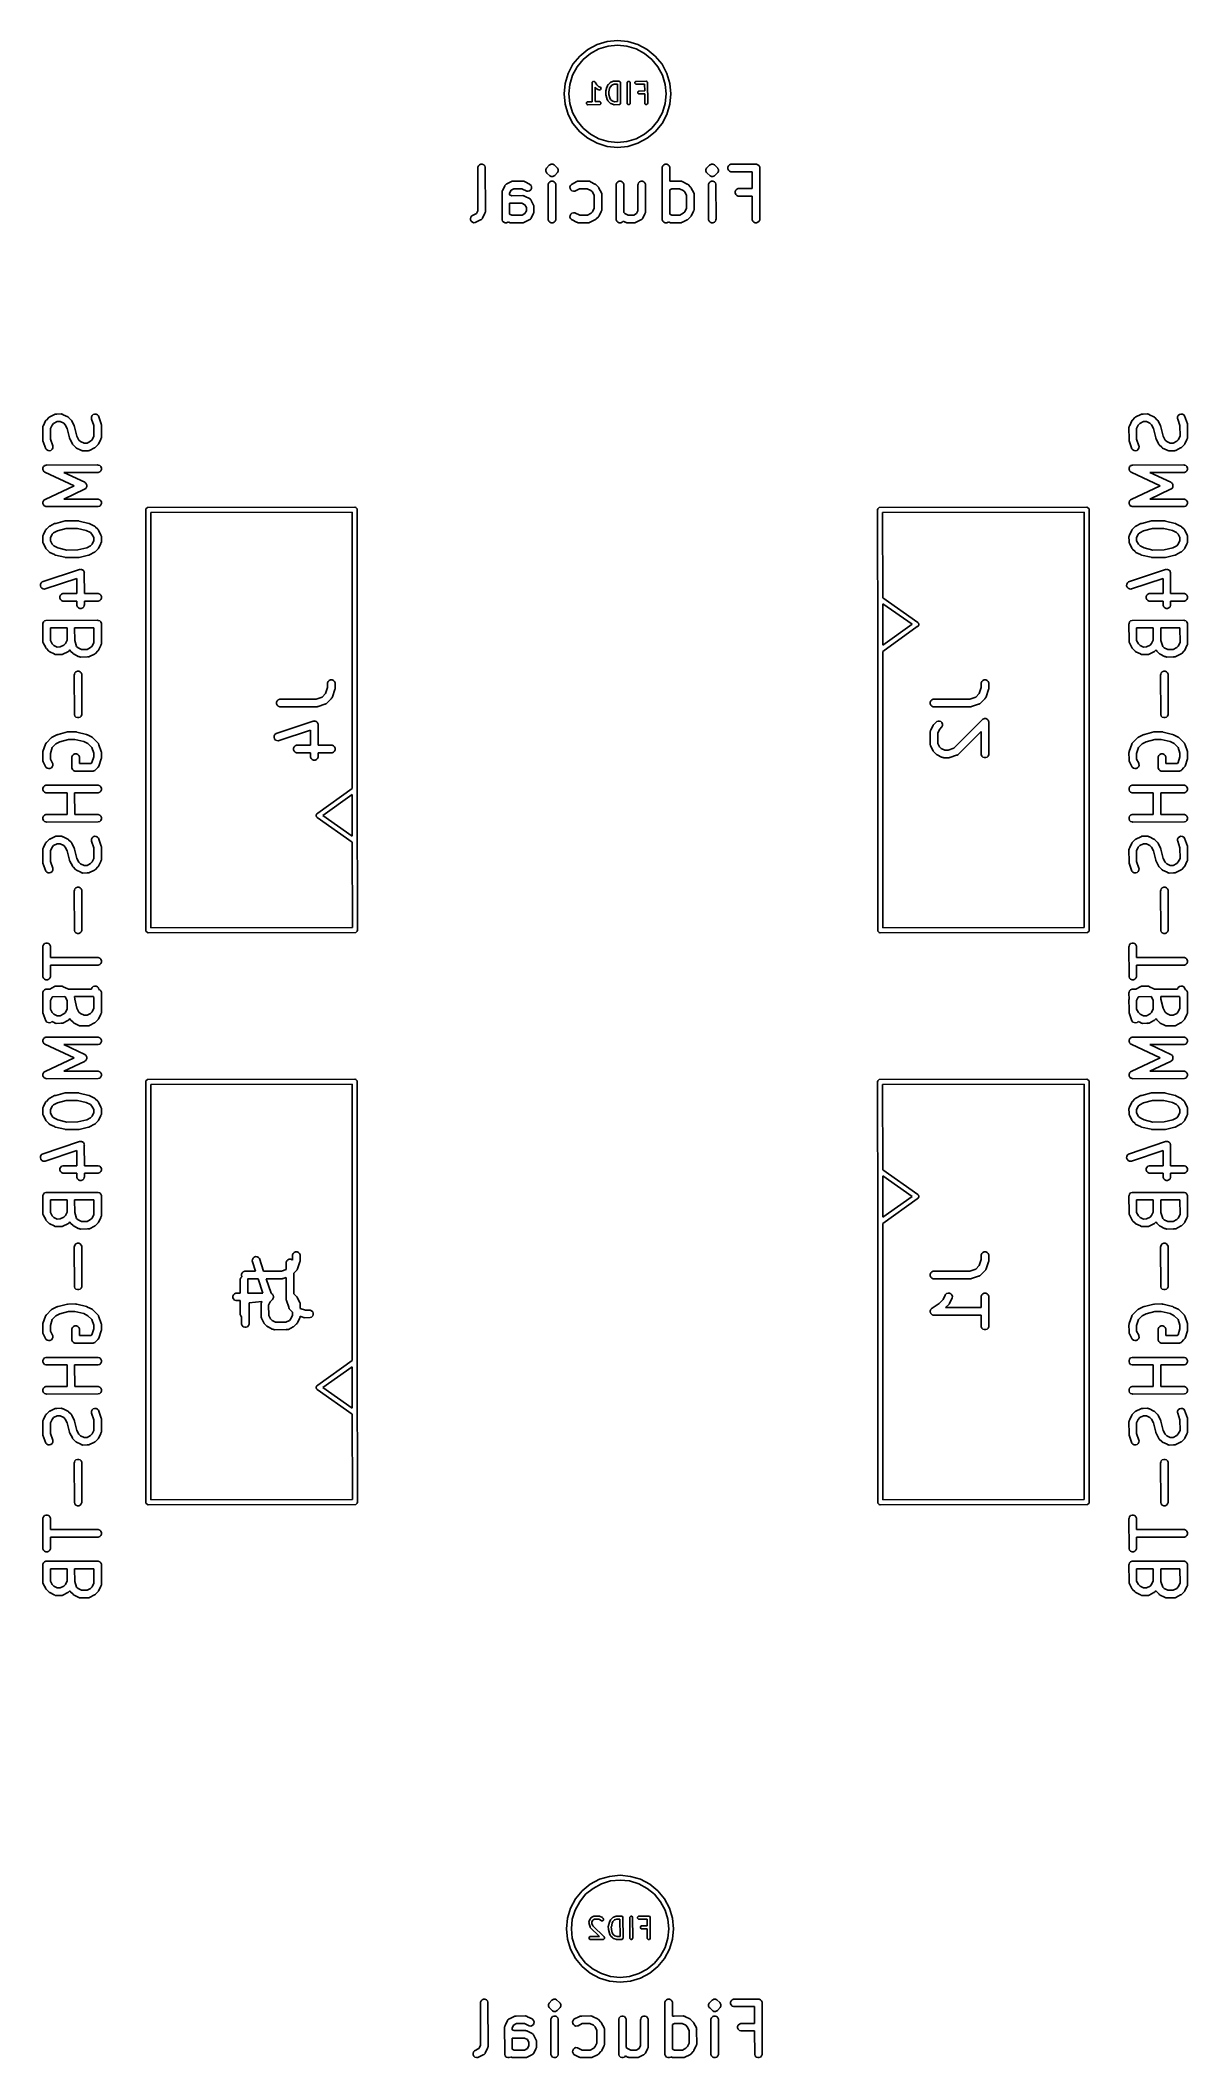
# Model space of a CAD drawing. Extents: x 0.15 to 1.04, y 0.19 to 1.75.
import ezdxf

# ---------------------------------------------------------------- set-up
doc = ezdxf.new("R2010")
doc.units = 0
doc.header["$MEASUREMENT"] = 0
doc.layers.add('BLACK', color=7, linetype='CONTINUOUS')

msp = doc.modelspace()

# ---------------------------------------------------------------- linework, layer by layer
at = {"layer": 'BLACK', "linetype": 'CONTINUOUS'}
for p, q in [((0.5842, 1.744), (0.5919, 1.7463)), ((0.5919, 1.7463), (0.6, 1.7471)), ((0.6, 1.7471), (0.6081, 1.7463)), ((0.6081, 1.7463), (0.6158, 1.744)), ((0.5656, 1.7287), (0.5708, 1.735)), ((0.5734, 1.7323), (0.5688, 1.7266)), ((0.5708, 1.735), (0.577, 1.7401)), ((0.5791, 1.737), (0.5734, 1.7323)), ((0.577, 1.7401), (0.5842, 1.744)), ((0.5856, 1.7405), (0.5791, 1.737)), ((0.5927, 1.7426), (0.5856, 1.7405)), ((0.6, 1.7433), (0.5927, 1.7426)), ((0.6073, 1.7426), (0.6, 1.7433)), ((0.6144, 1.7405), (0.6073, 1.7426)), ((0.6209, 1.737), (0.6144, 1.7405)), ((0.6158, 1.744), (0.623, 1.7401)), ((0.6266, 1.7323), (0.6209, 1.737)), ((0.623, 1.7401), (0.6292, 1.735)), ((0.6312, 1.7266), (0.6266, 1.7323)), ((0.6292, 1.735), (0.6344, 1.7287)), ((0.5595, 1.7138), (0.5618, 1.7216)), ((0.5618, 1.7216), (0.5656, 1.7287)), ((0.5653, 1.7201), (0.5631, 1.7131)), ((0.5688, 1.7266), (0.5653, 1.7201)), ((0.5804, 1.7143), (0.5805, 1.7148)), ((0.5805, 1.7148), (0.5806, 1.7149)), ((0.5806, 1.715), (0.5809, 1.7152)), ((0.5806, 1.7149), (0.5806, 1.715)), ((0.5809, 1.7152), (0.5812, 1.7154)), ((0.5812, 1.7154), (0.5813, 1.7154)), ((0.5813, 1.7154), (0.5814, 1.7155)), ((0.5814, 1.7155), (0.5817, 1.7154)), ((0.5817, 1.7154), (0.5821, 1.7154)), ((0.5821, 1.7154), (0.5822, 1.7154)), ((0.5822, 1.7154), (0.5823, 1.7153)), ((0.5823, 1.7153), (0.5825, 1.715)), ((0.5825, 1.715), (0.5827, 1.7148)), ((0.5827, 1.7148), (0.5827, 1.7147)), ((0.5827, 1.7147), (0.5841, 1.7128)), ((0.5944, 1.7145), (0.5947, 1.7147)), ((0.5947, 1.7147), (0.5949, 1.7147)), ((0.5949, 1.7147), (0.597, 1.7155)), ((0.597, 1.7155), (0.5975, 1.7155)), ((0.5975, 1.7155), (0.5976, 1.7155)), ((0.5976, 1.7155), (0.6011, 1.7155)), ((0.6011, 1.7155), (0.6016, 1.7154)), ((0.6016, 1.7154), (0.6022, 1.7148)), ((0.6022, 1.7148), (0.6023, 1.6986)), ((0.6074, 1.7143), (0.6075, 1.7148)), ((0.6075, 1.7148), (0.6082, 1.7154)), ((0.6082, 1.7154), (0.6091, 1.7154)), ((0.6091, 1.7154), (0.6097, 1.7148)), ((0.6097, 1.7148), (0.6098, 1.6986)), ((0.6135, 1.7148), (0.6142, 1.7154)), ((0.6135, 1.7139), (0.6135, 1.7148)), ((0.6142, 1.7154), (0.6221, 1.7155)), ((0.6221, 1.7155), (0.6226, 1.7154)), ((0.6226, 1.7154), (0.6232, 1.7148)), ((0.6232, 1.7148), (0.6233, 1.6986)), ((0.6347, 1.7201), (0.6312, 1.7266)), ((0.6344, 1.7287), (0.6382, 1.7216)), ((0.6369, 1.7131), (0.6347, 1.7201)), ((0.6382, 1.7216), (0.6405, 1.7138)), ((0.5587, 1.7058), (0.5595, 1.7138)), ((0.5595, 1.6977), (0.5587, 1.7058)), ((0.5631, 1.7131), (0.5624, 1.7058)), ((0.5624, 1.7058), (0.5631, 1.6984)), ((0.576, 1.6991), (0.5767, 1.6997)), ((0.576, 1.6981), (0.576, 1.6991)), ((0.5767, 1.6997), (0.5805, 1.6997)), ((0.5805, 1.6997), (0.5804, 1.7143)), ((0.5837, 1.71), (0.5827, 1.7108)), ((0.5827, 1.7108), (0.5828, 1.6998)), ((0.5828, 1.6998), (0.5861, 1.6998)), ((0.5837, 1.7098), (0.5837, 1.71)), ((0.5841, 1.7095), (0.5837, 1.7098)), ((0.5841, 1.7128), (0.5841, 1.7127)), ((0.5841, 1.7127), (0.5854, 1.7114)), ((0.5842, 1.7095), (0.5841, 1.7095)), ((0.586, 1.7087), (0.5842, 1.7095)), ((0.5842, 1.7095), (0.5842, 1.7095)), ((0.5842, 1.7095), (0.5842, 1.7095)), ((0.5854, 1.7114), (0.5867, 1.7109)), ((0.5869, 1.709), (0.586, 1.7087)), ((0.5861, 1.6998), (0.5866, 1.6997)), ((0.5866, 1.6997), (0.5872, 1.6991)), ((0.5867, 1.7109), (0.587, 1.7106)), ((0.5873, 1.7098), (0.5869, 1.709)), ((0.587, 1.7106), (0.5873, 1.7098)), ((0.5872, 1.6991), (0.5872, 1.6981)), ((0.5909, 1.7076), (0.591, 1.7081)), ((0.591, 1.7056), (0.5909, 1.7076)), ((0.591, 1.7081), (0.5911, 1.7081)), ((0.591, 1.7055), (0.591, 1.7056)), ((0.591, 1.7051), (0.591, 1.7055)), ((0.5917, 1.7024), (0.591, 1.7051)), ((0.5911, 1.7081), (0.5917, 1.7109)), ((0.5917, 1.7109), (0.5919, 1.7113)), ((0.5917, 1.7023), (0.5917, 1.7024)), ((0.5918, 1.7018), (0.5917, 1.7023)), ((0.5925, 1.7005), (0.5918, 1.7018)), ((0.5919, 1.7113), (0.592, 1.7113)), ((0.592, 1.7113), (0.5925, 1.7126)), ((0.5925, 1.7126), (0.5925, 1.7126)), ((0.5925, 1.7126), (0.5925, 1.7126)), ((0.5925, 1.7126), (0.5926, 1.7126)), ((0.5925, 1.7004), (0.5925, 1.7005)), ((0.5928, 1.7), (0.5925, 1.7004)), ((0.5926, 1.7126), (0.5929, 1.713)), ((0.5943, 1.6986), (0.5928, 1.7)), ((0.5929, 1.713), (0.593, 1.713)), ((0.593, 1.713), (0.5943, 1.7144)), ((0.5933, 1.7073), (0.5932, 1.7073)), ((0.5932, 1.7073), (0.5933, 1.7054)), ((0.5939, 1.71), (0.5933, 1.7073)), ((0.5933, 1.7054), (0.5933, 1.7053)), ((0.5933, 1.7053), (0.594, 1.7026)), ((0.5945, 1.7113), (0.5939, 1.7101)), ((0.5939, 1.7101), (0.5939, 1.71)), ((0.594, 1.7026), (0.594, 1.7026)), ((0.594, 1.7026), (0.5947, 1.7014)), ((0.5943, 1.7144), (0.5943, 1.7145)), ((0.5943, 1.7145), (0.5944, 1.7145)), ((0.5944, 1.7145), (0.5944, 1.7145)), ((0.5956, 1.7125), (0.5945, 1.7113)), ((0.5947, 1.7014), (0.5947, 1.7014)), ((0.5947, 1.7014), (0.5959, 1.7003)), ((0.5974, 1.7132), (0.5956, 1.7125)), ((0.5959, 1.7003), (0.5977, 1.6997)), ((0.5974, 1.7132), (0.5974, 1.7132)), ((0.5999, 1.7132), (0.5974, 1.7132)), ((0.5977, 1.6997), (0.5978, 1.6997)), ((0.5978, 1.6997), (0.6, 1.6998)), ((0.6, 1.6998), (0.5999, 1.7132)), ((0.6075, 1.6981), (0.6074, 1.7143)), ((0.6142, 1.7133), (0.6135, 1.7139)), ((0.6146, 1.7132), (0.6142, 1.7133)), ((0.6209, 1.7132), (0.6146, 1.7132)), ((0.6158, 1.7073), (0.6164, 1.7079)), ((0.6158, 1.7064), (0.6158, 1.7073)), ((0.6164, 1.7058), (0.6158, 1.7064)), ((0.6164, 1.7079), (0.621, 1.708)), ((0.6169, 1.7057), (0.6164, 1.7058)), ((0.621, 1.7057), (0.6169, 1.7057)), ((0.621, 1.708), (0.6209, 1.7132)), ((0.621, 1.6981), (0.621, 1.7057)), ((0.6376, 1.7058), (0.6369, 1.7131)), ((0.6369, 1.6984), (0.6376, 1.7058)), ((0.6405, 1.7138), (0.6413, 1.7058)), ((0.6413, 1.7058), (0.6405, 1.6977)), ((0.5618, 1.6899), (0.5595, 1.6977)), ((0.5656, 1.6828), (0.5618, 1.6899)), ((0.5631, 1.6984), (0.5653, 1.6914)), ((0.5653, 1.6914), (0.5688, 1.6849)), ((0.5688, 1.6849), (0.5734, 1.6792)), ((0.5767, 1.6975), (0.576, 1.6981)), ((0.5771, 1.6974), (0.5767, 1.6975)), ((0.5866, 1.6975), (0.5771, 1.6974)), ((0.5872, 1.6981), (0.5866, 1.6975)), ((0.5944, 1.6985), (0.5943, 1.6986)), ((0.5946, 1.6983), (0.5944, 1.6985)), ((0.5947, 1.6983), (0.5946, 1.6983)), ((0.5948, 1.6982), (0.5947, 1.6983)), ((0.5947, 1.6983), (0.5947, 1.6983)), ((0.5968, 1.6976), (0.5948, 1.6982)), ((0.5969, 1.6975), (0.5968, 1.6976)), ((0.5974, 1.6974), (0.5969, 1.6975)), ((0.6016, 1.6975), (0.5974, 1.6974)), ((0.6022, 1.6981), (0.6016, 1.6975)), ((0.6023, 1.6986), (0.6022, 1.6981)), ((0.6082, 1.6975), (0.6075, 1.6981)), ((0.6091, 1.6975), (0.6082, 1.6975)), ((0.6097, 1.6981), (0.6091, 1.6975)), ((0.6098, 1.6986), (0.6097, 1.6981)), ((0.6217, 1.6975), (0.621, 1.6981)), ((0.6226, 1.6975), (0.6217, 1.6975)), ((0.6232, 1.6981), (0.6226, 1.6975)), ((0.6233, 1.6986), (0.6232, 1.6981)), ((0.6266, 1.6792), (0.6312, 1.6849)), ((0.6312, 1.6849), (0.6347, 1.6914)), ((0.6382, 1.6899), (0.6344, 1.6828)), ((0.6347, 1.6914), (0.6369, 1.6984)), ((0.6405, 1.6977), (0.6382, 1.6899)), ((0.5708, 1.6765), (0.5656, 1.6828)), ((0.577, 1.6714), (0.5708, 1.6765)), ((0.5734, 1.6792), (0.5791, 1.6745)), ((0.5842, 1.6676), (0.577, 1.6714)), ((0.5791, 1.6745), (0.5856, 1.671)), ((0.5856, 1.671), (0.5927, 1.6689)), ((0.5927, 1.6689), (0.6, 1.6682)), ((0.6, 1.6682), (0.6073, 1.6689)), ((0.6073, 1.6689), (0.6144, 1.671)), ((0.6144, 1.671), (0.6209, 1.6745)), ((0.623, 1.6714), (0.6158, 1.6676)), ((0.6209, 1.6745), (0.6266, 1.6792)), ((0.6292, 1.6765), (0.623, 1.6714)), ((0.6344, 1.6828), (0.6292, 1.6765)), ((0.5919, 1.6652), (0.5842, 1.6676)), ((0.6, 1.6644), (0.5919, 1.6652)), ((0.6081, 1.6652), (0.6, 1.6644)), ((0.6158, 1.6676), (0.6081, 1.6652)), ((0.4921, 1.6491), (0.4926, 1.6501)), ((0.4921, 1.6485), (0.4921, 1.6491)), ((0.4921, 1.6155), (0.4921, 1.6485)), ((0.4926, 1.6501), (0.4934, 1.6509)), ((0.4934, 1.6509), (0.4944, 1.6514)), ((0.4944, 1.6514), (0.4956, 1.6514)), ((0.4956, 1.6514), (0.4967, 1.6509)), ((0.4967, 1.6509), (0.4975, 1.6501)), ((0.4975, 1.6501), (0.4979, 1.6491)), ((0.4979, 1.6491), (0.498, 1.6147)), ((0.5145, 1.6362), (0.5181, 1.638)), ((0.5181, 1.638), (0.5186, 1.6382)), ((0.5186, 1.6382), (0.5187, 1.6382)), ((0.5187, 1.6382), (0.5188, 1.6383)), ((0.5188, 1.6383), (0.5193, 1.6383)), ((0.5193, 1.6383), (0.5198, 1.6383)), ((0.5198, 1.6383), (0.5198, 1.6383)), ((0.5198, 1.6383), (0.5269, 1.6383)), ((0.5269, 1.6383), (0.5275, 1.6383)), ((0.5275, 1.6383), (0.5276, 1.6382)), ((0.5276, 1.6382), (0.5277, 1.6382)), ((0.5277, 1.6382), (0.5282, 1.638)), ((0.5282, 1.638), (0.5285, 1.6378)), ((0.5285, 1.6378), (0.5286, 1.6378)), ((0.5286, 1.6378), (0.532, 1.6361)), ((0.5446, 1.6472), (0.5451, 1.6483)), ((0.5446, 1.646), (0.5446, 1.6472)), ((0.5451, 1.645), (0.5446, 1.646)), ((0.5451, 1.6483), (0.5473, 1.6506)), ((0.5454, 1.6445), (0.5451, 1.645)), ((0.5477, 1.6423), (0.5454, 1.6445)), ((0.5465, 1.6359), (0.5469, 1.637)), ((0.5469, 1.637), (0.5477, 1.6378)), ((0.5473, 1.6506), (0.5477, 1.6509)), ((0.5477, 1.6509), (0.5488, 1.6514)), ((0.5488, 1.6418), (0.5477, 1.6423)), ((0.5477, 1.6378), (0.5488, 1.6383)), ((0.5488, 1.6514), (0.55, 1.6514)), ((0.55, 1.6418), (0.5488, 1.6418)), ((0.5488, 1.6418), (0.5488, 1.6418)), ((0.5488, 1.6383), (0.55, 1.6383)), ((0.55, 1.6514), (0.55, 1.6514)), ((0.55, 1.6514), (0.551, 1.6509)), ((0.551, 1.6423), (0.55, 1.6418)), ((0.55, 1.6418), (0.55, 1.6418)), ((0.55, 1.6383), (0.551, 1.6378)), ((0.551, 1.6509), (0.5533, 1.6487)), ((0.5515, 1.6426), (0.551, 1.6423)), ((0.551, 1.6378), (0.5518, 1.637)), ((0.5537, 1.645), (0.5515, 1.6426)), ((0.5518, 1.637), (0.5523, 1.6359)), ((0.5533, 1.6487), (0.5537, 1.6483)), ((0.5537, 1.6483), (0.5539, 1.6479)), ((0.5542, 1.646), (0.5537, 1.645)), ((0.5539, 1.6479), (0.5542, 1.6472)), ((0.5542, 1.6472), (0.5542, 1.646)), ((0.5644, 1.6358), (0.5687, 1.638)), ((0.5687, 1.638), (0.5692, 1.6382)), ((0.5692, 1.6382), (0.5693, 1.6382)), ((0.5693, 1.6382), (0.5694, 1.6383)), ((0.5694, 1.6383), (0.57, 1.6383)), ((0.57, 1.6383), (0.5704, 1.6383)), ((0.5704, 1.6383), (0.5705, 1.6383)), ((0.5705, 1.6383), (0.5775, 1.6383)), ((0.5775, 1.6383), (0.5781, 1.6383)), ((0.5781, 1.6383), (0.5782, 1.6382)), ((0.5782, 1.6382), (0.5783, 1.6382)), ((0.5783, 1.6382), (0.5788, 1.638)), ((0.5788, 1.638), (0.5791, 1.6378)), ((0.5791, 1.6378), (0.5792, 1.6378)), ((0.5792, 1.6378), (0.5826, 1.6361)), ((0.599, 1.6359), (0.5994, 1.637)), ((0.5994, 1.637), (0.6002, 1.6378)), ((0.6002, 1.6378), (0.6013, 1.6383)), ((0.6013, 1.6383), (0.6025, 1.6383)), ((0.6025, 1.6383), (0.6035, 1.6378)), ((0.6035, 1.6378), (0.6043, 1.637)), ((0.6043, 1.637), (0.6048, 1.6359)), ((0.6159, 1.6359), (0.6163, 1.637)), ((0.6163, 1.637), (0.6171, 1.6378)), ((0.6171, 1.6378), (0.6182, 1.6383)), ((0.6182, 1.6383), (0.6193, 1.6383)), ((0.6193, 1.6383), (0.6204, 1.6378)), ((0.6204, 1.6378), (0.6212, 1.637)), ((0.6212, 1.637), (0.6216, 1.6359)), ((0.6345, 1.6485), (0.6346, 1.6491)), ((0.6346, 1.611), (0.6345, 1.6485)), ((0.6346, 1.6491), (0.635, 1.6501)), ((0.635, 1.6501), (0.6359, 1.6509)), ((0.6359, 1.6509), (0.6369, 1.6514)), ((0.6369, 1.6514), (0.6381, 1.6514)), ((0.6381, 1.6514), (0.6391, 1.6509)), ((0.6391, 1.6509), (0.64, 1.6501)), ((0.64, 1.6501), (0.6404, 1.6491)), ((0.6404, 1.6491), (0.6404, 1.6382)), ((0.6404, 1.6382), (0.6405, 1.6382)), ((0.6405, 1.6382), (0.6406, 1.6382)), ((0.6406, 1.6382), (0.6407, 1.6383)), ((0.6407, 1.6383), (0.6412, 1.6383)), ((0.6412, 1.6383), (0.6416, 1.6383)), ((0.6416, 1.6383), (0.6417, 1.6383)), ((0.6417, 1.6383), (0.6487, 1.6383)), ((0.6487, 1.6383), (0.6493, 1.6383)), ((0.6493, 1.6383), (0.6494, 1.6382)), ((0.6494, 1.6382), (0.6495, 1.6382)), ((0.6495, 1.6382), (0.65, 1.638)), ((0.65, 1.638), (0.6504, 1.6378)), ((0.6504, 1.6378), (0.6504, 1.6378)), ((0.6504, 1.6378), (0.6538, 1.6361)), ((0.6683, 1.6472), (0.6688, 1.6483)), ((0.6683, 1.646), (0.6683, 1.6472)), ((0.6688, 1.645), (0.6683, 1.646)), ((0.6688, 1.6483), (0.671, 1.6506)), ((0.6692, 1.6445), (0.6688, 1.645)), ((0.6715, 1.6423), (0.6692, 1.6445)), ((0.6702, 1.6359), (0.6707, 1.637)), ((0.6707, 1.637), (0.6715, 1.6378)), ((0.671, 1.6506), (0.6715, 1.6509)), ((0.6715, 1.6509), (0.6725, 1.6514)), ((0.6725, 1.6418), (0.6715, 1.6423)), ((0.6715, 1.6378), (0.6725, 1.6383)), ((0.6725, 1.6514), (0.6737, 1.6514)), ((0.6737, 1.6418), (0.6725, 1.6418)), ((0.6725, 1.6418), (0.6725, 1.6418)), ((0.6725, 1.6383), (0.6737, 1.6383)), ((0.6737, 1.6514), (0.6737, 1.6514)), ((0.6737, 1.6514), (0.6748, 1.6509)), ((0.6748, 1.6423), (0.6737, 1.6418)), ((0.6737, 1.6418), (0.6737, 1.6418)), ((0.6737, 1.6383), (0.6748, 1.6378)), ((0.6748, 1.6509), (0.6771, 1.6487)), ((0.6752, 1.6426), (0.6748, 1.6423)), ((0.6748, 1.6378), (0.6756, 1.637)), ((0.6774, 1.645), (0.6752, 1.6426)), ((0.6756, 1.637), (0.676, 1.6359)), ((0.6771, 1.6487), (0.6774, 1.6483)), ((0.6774, 1.6483), (0.6776, 1.6479)), ((0.6779, 1.646), (0.6774, 1.645)), ((0.6776, 1.6479), (0.6779, 1.6472)), ((0.6779, 1.6472), (0.6779, 1.646)), ((0.6852, 1.6491), (0.6857, 1.6501)), ((0.6852, 1.6479), (0.6852, 1.6491)), ((0.6857, 1.6468), (0.6852, 1.6479)), ((0.6857, 1.6501), (0.6865, 1.6509)), ((0.6865, 1.646), (0.6857, 1.6468)), ((0.6865, 1.6509), (0.6875, 1.6514)), ((0.6875, 1.6456), (0.6865, 1.646)), ((0.6875, 1.6514), (0.7069, 1.6514)), ((0.6881, 1.6455), (0.6875, 1.6456)), ((0.7039, 1.6456), (0.6881, 1.6455)), ((0.7039, 1.6327), (0.7039, 1.6456)), ((0.7069, 1.6514), (0.7074, 1.6514)), ((0.7074, 1.6514), (0.7085, 1.6509)), ((0.7085, 1.6509), (0.7093, 1.6501)), ((0.7093, 1.6501), (0.7098, 1.6491)), ((0.7098, 1.6491), (0.7098, 1.6091)), ((0.5108, 1.6297), (0.5109, 1.6303)), ((0.5109, 1.611), (0.5108, 1.6297)), ((0.5109, 1.6305), (0.5112, 1.631)), ((0.5109, 1.6304), (0.5109, 1.6305)), ((0.5109, 1.6303), (0.5109, 1.6304)), ((0.5112, 1.631), (0.5113, 1.6314)), ((0.5113, 1.6314), (0.5114, 1.6314)), ((0.5114, 1.6314), (0.513, 1.6348)), ((0.513, 1.6348), (0.5131, 1.6349)), ((0.5131, 1.635), (0.5133, 1.6353)), ((0.5131, 1.6349), (0.5131, 1.635)), ((0.5131, 1.635), (0.5131, 1.635)), ((0.5133, 1.6353), (0.5136, 1.6355)), ((0.5136, 1.6355), (0.5138, 1.6358)), ((0.5138, 1.6358), (0.514, 1.6359)), ((0.514, 1.6359), (0.5142, 1.6361)), ((0.5142, 1.6361), (0.5145, 1.6362)), ((0.5178, 1.6313), (0.5167, 1.629)), ((0.5167, 1.629), (0.5167, 1.6278)), ((0.5167, 1.6278), (0.5183, 1.627)), ((0.5168, 1.6213), (0.5167, 1.6213)), ((0.5167, 1.6213), (0.5167, 1.6213)), ((0.5167, 1.6213), (0.5167, 1.6128)), ((0.5169, 1.6212), (0.5168, 1.6213)), ((0.5175, 1.6212), (0.5169, 1.6212)), ((0.5261, 1.6212), (0.5175, 1.6212)), ((0.52, 1.6324), (0.5178, 1.6313)), ((0.5183, 1.627), (0.5269, 1.6271)), ((0.5261, 1.6325), (0.52, 1.6324)), ((0.5299, 1.6306), (0.5261, 1.6325)), ((0.5284, 1.6201), (0.5261, 1.6212)), ((0.5269, 1.6271), (0.5275, 1.627)), ((0.5275, 1.627), (0.5276, 1.627)), ((0.5276, 1.627), (0.5277, 1.627)), ((0.5277, 1.627), (0.5282, 1.6267)), ((0.5282, 1.6267), (0.5285, 1.6266)), ((0.5285, 1.6266), (0.5286, 1.6265)), ((0.5286, 1.6265), (0.532, 1.6249)), ((0.531, 1.6306), (0.5299, 1.6306)), ((0.5321, 1.6309), (0.531, 1.6306)), ((0.532, 1.6361), (0.5324, 1.6358)), ((0.532, 1.6249), (0.5321, 1.6248)), ((0.533, 1.6317), (0.5321, 1.6309)), ((0.5321, 1.6248), (0.5321, 1.6248)), ((0.5321, 1.6248), (0.5322, 1.6248)), ((0.5322, 1.6248), (0.5324, 1.6246)), ((0.5324, 1.6358), (0.5332, 1.635)), ((0.5324, 1.6246), (0.5327, 1.6243)), ((0.5327, 1.6243), (0.533, 1.6241)), ((0.5335, 1.6327), (0.533, 1.6317)), ((0.533, 1.6241), (0.5331, 1.6239)), ((0.5331, 1.6239), (0.5332, 1.6237)), ((0.5332, 1.635), (0.5336, 1.6339)), ((0.5332, 1.6237), (0.5333, 1.6234)), ((0.5333, 1.6234), (0.5351, 1.6198)), ((0.5336, 1.6339), (0.5335, 1.6327)), ((0.5464, 1.6354), (0.5465, 1.6359)), ((0.5465, 1.6085), (0.5464, 1.6354)), ((0.5523, 1.6359), (0.5523, 1.6091)), ((0.5633, 1.6339), (0.5637, 1.635)), ((0.5634, 1.6327), (0.5633, 1.6339)), ((0.5639, 1.6317), (0.5634, 1.6327)), ((0.5637, 1.635), (0.5644, 1.6358)), ((0.5648, 1.6309), (0.5639, 1.6317)), ((0.5659, 1.6306), (0.5648, 1.6309)), ((0.567, 1.6306), (0.5659, 1.6306)), ((0.5676, 1.6308), (0.567, 1.6306)), ((0.5706, 1.6324), (0.5676, 1.6308)), ((0.5767, 1.6325), (0.5706, 1.6324)), ((0.5794, 1.6311), (0.5767, 1.6325)), ((0.5807, 1.63), (0.5794, 1.6311)), ((0.5821, 1.6273), (0.5807, 1.63)), ((0.5821, 1.6174), (0.5821, 1.6273)), ((0.5826, 1.6361), (0.5828, 1.636)), ((0.5828, 1.636), (0.5829, 1.6359)), ((0.5829, 1.6359), (0.5829, 1.6359)), ((0.5829, 1.6359), (0.5831, 1.6358)), ((0.5831, 1.6358), (0.5833, 1.6356)), ((0.5833, 1.6356), (0.5852, 1.6337)), ((0.5852, 1.6337), (0.5854, 1.6335)), ((0.5854, 1.6335), (0.5855, 1.6334)), ((0.5855, 1.6334), (0.5855, 1.6334)), ((0.5855, 1.6334), (0.5856, 1.6333)), ((0.5856, 1.6333), (0.5857, 1.6329)), ((0.5857, 1.6329), (0.5876, 1.6292)), ((0.5876, 1.6292), (0.5878, 1.6286)), ((0.5878, 1.6286), (0.5879, 1.6285)), ((0.5879, 1.6285), (0.5879, 1.6284)), ((0.5879, 1.6284), (0.5879, 1.6279)), ((0.5879, 1.6279), (0.5879, 1.6275)), ((0.5879, 1.6275), (0.5879, 1.6274)), ((0.5879, 1.6274), (0.588, 1.6166)), ((0.5989, 1.6354), (0.599, 1.6359)), ((0.599, 1.6085), (0.5989, 1.6354)), ((0.6048, 1.6359), (0.6048, 1.6141)), ((0.6158, 1.6354), (0.6159, 1.6359)), ((0.6158, 1.6155), (0.6158, 1.6354)), ((0.6216, 1.6359), (0.6217, 1.6147)), ((0.6419, 1.6324), (0.6404, 1.6317)), ((0.6404, 1.6317), (0.6404, 1.6128)), ((0.648, 1.6325), (0.6419, 1.6324)), ((0.6507, 1.6311), (0.648, 1.6325)), ((0.6519, 1.63), (0.6507, 1.6311)), ((0.6533, 1.6273), (0.6519, 1.63)), ((0.6533, 1.6174), (0.6533, 1.6273)), ((0.6538, 1.6361), (0.6541, 1.636)), ((0.6541, 1.636), (0.6541, 1.6359)), ((0.6541, 1.6359), (0.6542, 1.6359)), ((0.6542, 1.6359), (0.6543, 1.6358)), ((0.6543, 1.6358), (0.6545, 1.6356)), ((0.6545, 1.6356), (0.6565, 1.6337)), ((0.6565, 1.6337), (0.6566, 1.6335)), ((0.6566, 1.6335), (0.6567, 1.6334)), ((0.6567, 1.6334), (0.6567, 1.6334)), ((0.6567, 1.6334), (0.6568, 1.6333)), ((0.6568, 1.6333), (0.657, 1.6329)), ((0.657, 1.6329), (0.6589, 1.6292)), ((0.6589, 1.6292), (0.6591, 1.6286)), ((0.6591, 1.6286), (0.6591, 1.6285)), ((0.6591, 1.6285), (0.6591, 1.6284)), ((0.6591, 1.6284), (0.6591, 1.6279)), ((0.6591, 1.6279), (0.6592, 1.6275)), ((0.6592, 1.6275), (0.6591, 1.6274)), ((0.6591, 1.6274), (0.6592, 1.6166)), ((0.6702, 1.6354), (0.6702, 1.6359)), ((0.6702, 1.6085), (0.6702, 1.6354)), ((0.676, 1.6359), (0.6761, 1.6091)), ((0.6908, 1.6303), (0.6913, 1.6314)), ((0.6908, 1.6292), (0.6908, 1.6303)), ((0.6913, 1.6281), (0.6908, 1.6292)), ((0.6913, 1.6314), (0.6921, 1.6322)), ((0.6921, 1.6273), (0.6913, 1.6281)), ((0.6921, 1.6322), (0.6932, 1.6326)), ((0.6932, 1.6268), (0.6921, 1.6273)), ((0.6932, 1.6326), (0.7039, 1.6327)), ((0.6937, 1.6268), (0.6932, 1.6268)), ((0.7039, 1.6268), (0.6937, 1.6268)), ((0.704, 1.6085), (0.7039, 1.6268)), ((0.4865, 1.6095), (0.4868, 1.6106)), ((0.4865, 1.6083), (0.4865, 1.6095)), ((0.4871, 1.6073), (0.4865, 1.6083)), ((0.4868, 1.6106), (0.4876, 1.6115)), ((0.4879, 1.6066), (0.4871, 1.6073)), ((0.4876, 1.6115), (0.491, 1.6132)), ((0.489, 1.6062), (0.4879, 1.6066)), ((0.4902, 1.6063), (0.489, 1.6062)), ((0.4907, 1.6065), (0.4902, 1.6063)), ((0.4943, 1.6083), (0.4907, 1.6065)), ((0.491, 1.6132), (0.4921, 1.6155)), ((0.4946, 1.6084), (0.4943, 1.6083)), ((0.4948, 1.6086), (0.4946, 1.6084)), ((0.4949, 1.6087), (0.4948, 1.6086)), ((0.4952, 1.6089), (0.4949, 1.6087)), ((0.4955, 1.6092), (0.4952, 1.6089)), ((0.4957, 1.6095), (0.4955, 1.6092)), ((0.4958, 1.6097), (0.4957, 1.6096)), ((0.4957, 1.6096), (0.4957, 1.6095)), ((0.4957, 1.6095), (0.4957, 1.6095)), ((0.4974, 1.6131), (0.4958, 1.6097)), ((0.4975, 1.6131), (0.4974, 1.6131)), ((0.4976, 1.6135), (0.4975, 1.6131)), ((0.4979, 1.614), (0.4976, 1.6135)), ((0.498, 1.6147), (0.4979, 1.6142)), ((0.4979, 1.6142), (0.4979, 1.6141)), ((0.4979, 1.6141), (0.4979, 1.614)), ((0.5108, 1.6106), (0.5109, 1.611)), ((0.5109, 1.6105), (0.5108, 1.6106)), ((0.5109, 1.6085), (0.5109, 1.6105)), ((0.5113, 1.6075), (0.5109, 1.6085)), ((0.5121, 1.6067), (0.5113, 1.6075)), ((0.5132, 1.6062), (0.5121, 1.6067)), ((0.5143, 1.6062), (0.5132, 1.6062)), ((0.5154, 1.6067), (0.5143, 1.6062)), ((0.5156, 1.6068), (0.5154, 1.6067)), ((0.5158, 1.6067), (0.5156, 1.6068)), ((0.5159, 1.6067), (0.5158, 1.6067)), ((0.5162, 1.6065), (0.5159, 1.6067)), ((0.5167, 1.6063), (0.5162, 1.6065)), ((0.5167, 1.6128), (0.5183, 1.612)), ((0.5168, 1.6063), (0.5167, 1.6063)), ((0.5169, 1.6062), (0.5168, 1.6063)), ((0.5175, 1.6062), (0.5169, 1.6062)), ((0.5264, 1.6062), (0.5175, 1.6062)), ((0.5183, 1.612), (0.5263, 1.6121)), ((0.5263, 1.6121), (0.5285, 1.6132)), ((0.5265, 1.6062), (0.5264, 1.6062)), ((0.5269, 1.6062), (0.5265, 1.6062)), ((0.5275, 1.6062), (0.5269, 1.6062)), ((0.5276, 1.6063), (0.5275, 1.6062)), ((0.5277, 1.6063), (0.5276, 1.6063)), ((0.5282, 1.6065), (0.5277, 1.6063)), ((0.5318, 1.6083), (0.5282, 1.6065)), ((0.5296, 1.6179), (0.5284, 1.6201)), ((0.5285, 1.6132), (0.5296, 1.6155)), ((0.5296, 1.6155), (0.5296, 1.6179)), ((0.5321, 1.6084), (0.5318, 1.6083)), ((0.5322, 1.6086), (0.5321, 1.6084)), ((0.5324, 1.6087), (0.5322, 1.6086)), ((0.5327, 1.6089), (0.5324, 1.6087)), ((0.533, 1.6092), (0.5327, 1.6089)), ((0.5331, 1.6095), (0.533, 1.6092)), ((0.5332, 1.6095), (0.5331, 1.6095)), ((0.5333, 1.6097), (0.5332, 1.6096)), ((0.5332, 1.6096), (0.5332, 1.6095)), ((0.5349, 1.6131), (0.5333, 1.6097)), ((0.535, 1.6131), (0.5349, 1.6131)), ((0.5351, 1.6135), (0.535, 1.6131)), ((0.5351, 1.6198), (0.5354, 1.6193)), ((0.5354, 1.614), (0.5351, 1.6135)), ((0.5354, 1.6193), (0.5354, 1.6192)), ((0.5354, 1.6192), (0.5354, 1.6191)), ((0.5354, 1.6191), (0.5354, 1.6185)), ((0.5354, 1.6185), (0.5354, 1.6181)), ((0.5354, 1.6181), (0.5354, 1.6181)), ((0.5354, 1.6181), (0.5355, 1.6147)), ((0.5355, 1.6147), (0.5354, 1.6142)), ((0.5354, 1.6142), (0.5354, 1.6141)), ((0.5354, 1.6141), (0.5354, 1.614)), ((0.5469, 1.6075), (0.5465, 1.6085)), ((0.5477, 1.6067), (0.5469, 1.6075)), ((0.5488, 1.6062), (0.5477, 1.6067)), ((0.55, 1.6062), (0.5488, 1.6062)), ((0.551, 1.6067), (0.55, 1.6062)), ((0.5518, 1.6075), (0.551, 1.6067)), ((0.5523, 1.6085), (0.5518, 1.6075)), ((0.5523, 1.6091), (0.5523, 1.6085)), ((0.5633, 1.6106), (0.5634, 1.6118)), ((0.5637, 1.6095), (0.5633, 1.6106)), ((0.5634, 1.6118), (0.5639, 1.6128)), ((0.5644, 1.6087), (0.5637, 1.6095)), ((0.5639, 1.6128), (0.5648, 1.6136)), ((0.5649, 1.6084), (0.5644, 1.6087)), ((0.5648, 1.6136), (0.5659, 1.6139)), ((0.5683, 1.6067), (0.5649, 1.6084)), ((0.5659, 1.6139), (0.567, 1.6138)), ((0.567, 1.6138), (0.5708, 1.612)), ((0.5684, 1.6067), (0.5683, 1.6067)), ((0.5687, 1.6065), (0.5684, 1.6067)), ((0.5692, 1.6063), (0.5687, 1.6065)), ((0.5693, 1.6063), (0.5692, 1.6063)), ((0.5694, 1.6062), (0.5693, 1.6063)), ((0.57, 1.6062), (0.5694, 1.6062)), ((0.5771, 1.6062), (0.57, 1.6062)), ((0.5708, 1.612), (0.5769, 1.6121)), ((0.5769, 1.6121), (0.5796, 1.6135)), ((0.5776, 1.6062), (0.5771, 1.6062)), ((0.5771, 1.6062), (0.5771, 1.6062)), ((0.5781, 1.6062), (0.5776, 1.6062)), ((0.5782, 1.6063), (0.5781, 1.6062)), ((0.5783, 1.6063), (0.5782, 1.6063)), ((0.5788, 1.6065), (0.5783, 1.6063)), ((0.5825, 1.6084), (0.5788, 1.6065)), ((0.5796, 1.6135), (0.5808, 1.6147)), ((0.5808, 1.6147), (0.5821, 1.6174)), ((0.5829, 1.6085), (0.5825, 1.6084)), ((0.583, 1.6086), (0.5829, 1.6085)), ((0.5831, 1.6087), (0.583, 1.6086)), ((0.5833, 1.6089), (0.5831, 1.6087)), ((0.5831, 1.6087), (0.5831, 1.6087)), ((0.5852, 1.6108), (0.5833, 1.6089)), ((0.5855, 1.6111), (0.5852, 1.6108)), ((0.5856, 1.6112), (0.5855, 1.6112)), ((0.5855, 1.6112), (0.5855, 1.6111)), ((0.5858, 1.6115), (0.5856, 1.6113)), ((0.5856, 1.6113), (0.5856, 1.6112)), ((0.5874, 1.6149), (0.5858, 1.6115)), ((0.5875, 1.615), (0.5874, 1.6149)), ((0.5876, 1.6153), (0.5875, 1.615)), ((0.5878, 1.6158), (0.5876, 1.6153)), ((0.5879, 1.6159), (0.5878, 1.6158)), ((0.588, 1.6166), (0.5879, 1.616)), ((0.5879, 1.616), (0.5879, 1.6159)), ((0.5994, 1.6075), (0.599, 1.6085)), ((0.6002, 1.6067), (0.5994, 1.6075)), ((0.6013, 1.6062), (0.6002, 1.6067)), ((0.6025, 1.6062), (0.6013, 1.6062)), ((0.6035, 1.6067), (0.6025, 1.6062)), ((0.6043, 1.6074), (0.6035, 1.6067)), ((0.6058, 1.6067), (0.6043, 1.6074)), ((0.6048, 1.6141), (0.6056, 1.6133)), ((0.6056, 1.6133), (0.6083, 1.612)), ((0.6059, 1.6067), (0.6058, 1.6067)), ((0.6062, 1.6065), (0.6059, 1.6067)), ((0.6067, 1.6063), (0.6062, 1.6065)), ((0.6068, 1.6063), (0.6067, 1.6063)), ((0.6069, 1.6062), (0.6068, 1.6063)), ((0.6075, 1.6062), (0.6069, 1.6062)), ((0.6127, 1.6062), (0.6075, 1.6062)), ((0.6083, 1.612), (0.6125, 1.6121)), ((0.6125, 1.6121), (0.6147, 1.6132)), ((0.6128, 1.6062), (0.6127, 1.6062)), ((0.6132, 1.6062), (0.6128, 1.6062)), ((0.6137, 1.6062), (0.6132, 1.6062)), ((0.6138, 1.6063), (0.6137, 1.6062)), ((0.6139, 1.6063), (0.6138, 1.6063)), ((0.6144, 1.6065), (0.6139, 1.6063)), ((0.618, 1.6083), (0.6144, 1.6065)), ((0.6147, 1.6132), (0.6158, 1.6155)), ((0.6183, 1.6084), (0.618, 1.6083)), ((0.6185, 1.6086), (0.6183, 1.6084)), ((0.6187, 1.6087), (0.6185, 1.6086)), ((0.6189, 1.6089), (0.6187, 1.6087)), ((0.6192, 1.6092), (0.6189, 1.6089)), ((0.6194, 1.6095), (0.6192, 1.6092)), ((0.6195, 1.6096), (0.6194, 1.6095)), ((0.6194, 1.6095), (0.6194, 1.6095)), ((0.6212, 1.6131), (0.6195, 1.6097)), ((0.6195, 1.6097), (0.6195, 1.6096)), ((0.6213, 1.6135), (0.6212, 1.6131)), ((0.6212, 1.6131), (0.6212, 1.6131)), ((0.6216, 1.614), (0.6213, 1.6135)), ((0.6217, 1.6147), (0.6216, 1.6142)), ((0.6216, 1.6142), (0.6216, 1.6141)), ((0.6216, 1.6141), (0.6216, 1.614)), ((0.6346, 1.6106), (0.6346, 1.611)), ((0.6346, 1.6105), (0.6346, 1.6106)), ((0.6346, 1.6085), (0.6346, 1.6105)), ((0.635, 1.6075), (0.6346, 1.6085)), ((0.6359, 1.6067), (0.635, 1.6075)), ((0.6369, 1.6062), (0.6359, 1.6067)), ((0.6381, 1.6062), (0.6369, 1.6062)), ((0.6391, 1.6067), (0.6381, 1.6062)), ((0.6393, 1.6068), (0.6391, 1.6067)), ((0.6396, 1.6067), (0.6393, 1.6068)), ((0.64, 1.6065), (0.6396, 1.6067)), ((0.6396, 1.6067), (0.6396, 1.6067)), ((0.6405, 1.6063), (0.64, 1.6065)), ((0.6404, 1.6128), (0.642, 1.612)), ((0.6406, 1.6063), (0.6405, 1.6063)), ((0.6407, 1.6062), (0.6406, 1.6063)), ((0.6412, 1.6062), (0.6407, 1.6062)), ((0.6483, 1.6062), (0.6412, 1.6062)), ((0.642, 1.612), (0.6481, 1.6121)), ((0.6481, 1.6121), (0.6508, 1.6135)), ((0.6484, 1.6062), (0.6483, 1.6062)), ((0.6488, 1.6062), (0.6484, 1.6062)), ((0.6493, 1.6062), (0.6488, 1.6062)), ((0.6494, 1.6063), (0.6493, 1.6062)), ((0.6495, 1.6063), (0.6494, 1.6063)), ((0.6501, 1.6065), (0.6495, 1.6063)), ((0.6538, 1.6084), (0.6501, 1.6065)), ((0.6508, 1.6135), (0.652, 1.6147)), ((0.652, 1.6147), (0.6533, 1.6174)), ((0.6541, 1.6085), (0.6538, 1.6084)), ((0.6542, 1.6086), (0.6541, 1.6085)), ((0.6543, 1.6087), (0.6542, 1.6086)), ((0.6544, 1.6087), (0.6543, 1.6087)), ((0.6546, 1.6089), (0.6544, 1.6087)), ((0.6564, 1.6108), (0.6546, 1.6089)), ((0.6567, 1.6111), (0.6564, 1.6108)), ((0.6568, 1.6112), (0.6567, 1.6111)), ((0.6569, 1.6113), (0.6568, 1.6112)), ((0.6568, 1.6112), (0.6568, 1.6112)), ((0.657, 1.6115), (0.6569, 1.6113)), ((0.6586, 1.6149), (0.657, 1.6115)), ((0.6587, 1.615), (0.6586, 1.6149)), ((0.6588, 1.6153), (0.6587, 1.615)), ((0.6591, 1.6158), (0.6588, 1.6153)), ((0.6592, 1.6166), (0.6591, 1.616)), ((0.6591, 1.616), (0.6591, 1.6159)), ((0.6591, 1.6159), (0.6591, 1.6158)), ((0.6707, 1.6075), (0.6702, 1.6085)), ((0.6715, 1.6067), (0.6707, 1.6075)), ((0.6725, 1.6062), (0.6715, 1.6067)), ((0.6737, 1.6062), (0.6725, 1.6062)), ((0.6748, 1.6067), (0.6737, 1.6062)), ((0.6756, 1.6075), (0.6748, 1.6067)), ((0.676, 1.6085), (0.6756, 1.6075)), ((0.6761, 1.6091), (0.676, 1.6085)), ((0.7044, 1.6075), (0.704, 1.6085)), ((0.7052, 1.6067), (0.7044, 1.6075)), ((0.7063, 1.6062), (0.7052, 1.6067)), ((0.7074, 1.6062), (0.7063, 1.6062)), ((0.7085, 1.6067), (0.7074, 1.6062)), ((0.7093, 1.6075), (0.7085, 1.6067)), ((0.7098, 1.6085), (0.7093, 1.6075)), ((0.7098, 1.6091), (0.7098, 1.6085)), ((0.1566, 1.4495), (0.1567, 1.4496)), ((0.1567, 1.4496), (0.1583, 1.453)), ((0.1583, 1.453), (0.1585, 1.4532)), ((0.1585, 1.4532), (0.1585, 1.4533)), ((0.1585, 1.4533), (0.1586, 1.4533)), ((0.1586, 1.4535), (0.1589, 1.4537)), ((0.1586, 1.4533), (0.1586, 1.4535)), ((0.1589, 1.4537), (0.1607, 1.4556)), ((0.1607, 1.4556), (0.161, 1.4558)), ((0.161, 1.4558), (0.161, 1.4559)), ((0.161, 1.4559), (0.1611, 1.4559)), ((0.1611, 1.4559), (0.1612, 1.456)), ((0.1612, 1.456), (0.1615, 1.4561)), ((0.1615, 1.4561), (0.1653, 1.458)), ((0.1633, 1.4498), (0.162, 1.4471)), ((0.1645, 1.4511), (0.1633, 1.4498)), ((0.1672, 1.4525), (0.1645, 1.4511)), ((0.1653, 1.458), (0.1658, 1.4583)), ((0.1658, 1.4583), (0.1659, 1.4583)), ((0.1659, 1.4583), (0.166, 1.4583)), ((0.166, 1.4583), (0.1666, 1.4583)), ((0.1666, 1.4583), (0.167, 1.4583)), ((0.167, 1.4583), (0.1703, 1.4584)), ((0.167, 1.4583), (0.167, 1.4583)), ((0.1696, 1.4525), (0.1672, 1.4525)), ((0.1723, 1.4512), (0.1696, 1.4525)), ((0.1703, 1.4584), (0.1709, 1.4583)), ((0.1709, 1.4583), (0.171, 1.4583)), ((0.171, 1.4583), (0.1711, 1.4583)), ((0.1711, 1.4583), (0.1716, 1.458)), ((0.1716, 1.458), (0.172, 1.4579)), ((0.172, 1.4579), (0.172, 1.4578)), ((0.172, 1.4578), (0.1754, 1.4562)), ((0.1735, 1.45), (0.1723, 1.4512)), ((0.175, 1.4471), (0.1735, 1.45)), ((0.1754, 1.4562), (0.1757, 1.456)), ((0.1757, 1.456), (0.1757, 1.456)), ((0.1757, 1.456), (0.1758, 1.4559)), ((0.1758, 1.4559), (0.1759, 1.4559)), ((0.1759, 1.4559), (0.1761, 1.4556)), ((0.1761, 1.4556), (0.178, 1.4537)), ((0.178, 1.4537), (0.1782, 1.4535)), ((0.1782, 1.4535), (0.1783, 1.4535)), ((0.1783, 1.4535), (0.1783, 1.4534)), ((0.1783, 1.4534), (0.1784, 1.4533)), ((0.1784, 1.4533), (0.1786, 1.453)), ((0.1786, 1.453), (0.1805, 1.4492)), ((0.1937, 1.4562), (0.1943, 1.4572)), ((0.1937, 1.455), (0.1937, 1.4562)), ((0.1938, 1.4545), (0.1937, 1.455)), ((0.1955, 1.4494), (0.1938, 1.4545)), ((0.1943, 1.4572), (0.1951, 1.458)), ((0.1951, 1.458), (0.1962, 1.4583)), ((0.1962, 1.4583), (0.1974, 1.4583)), ((0.1974, 1.4583), (0.1984, 1.4577)), ((0.1984, 1.4577), (0.1991, 1.4569)), ((0.1991, 1.4569), (0.2013, 1.4507)), ((0.2013, 1.4507), (0.2013, 1.4504)), ((0.2013, 1.4504), (0.2014, 1.4504)), ((0.2014, 1.4504), (0.2014, 1.4503)), ((0.2014, 1.4503), (0.2014, 1.4502)), ((0.2014, 1.4502), (0.2014, 1.4497)), ((0.2014, 1.4497), (0.2014, 1.4404)), ((0.9955, 1.4495), (0.9956, 1.4496)), ((0.9956, 1.4496), (0.9972, 1.453)), ((0.9972, 1.453), (0.9974, 1.4532)), ((0.9974, 1.4533), (0.9975, 1.4535)), ((0.9974, 1.4532), (0.9974, 1.4533)), ((0.9974, 1.4533), (0.9974, 1.4533)), ((0.9975, 1.4535), (0.9978, 1.4537)), ((0.9978, 1.4537), (0.9996, 1.4556)), ((0.9996, 1.4556), (0.9999, 1.4558)), ((0.9999, 1.4558), (0.9999, 1.4559)), ((0.9999, 1.4559), (1, 1.4559)), ((1, 1.4559), (1.0001, 1.456)), ((1.0001, 1.456), (1.0004, 1.4561)), ((1.0004, 1.4561), (1.0042, 1.458)), ((1.0022, 1.4498), (1.0009, 1.4471)), ((1.0034, 1.4511), (1.0022, 1.4498)), ((1.0061, 1.4525), (1.0034, 1.4511)), ((1.0042, 1.458), (1.0047, 1.4583)), ((1.0047, 1.4583), (1.0048, 1.4583)), ((1.0048, 1.4583), (1.0049, 1.4583)), ((1.0049, 1.4583), (1.0055, 1.4583)), ((1.0055, 1.4583), (1.0059, 1.4583)), ((1.0059, 1.4583), (1.0092, 1.4584)), ((1.0059, 1.4583), (1.0059, 1.4583)), ((1.0085, 1.4525), (1.0061, 1.4525)), ((1.0112, 1.4512), (1.0085, 1.4525)), ((1.0092, 1.4584), (1.0098, 1.4583)), ((1.0098, 1.4583), (1.0099, 1.4583)), ((1.0099, 1.4583), (1.01, 1.4583)), ((1.01, 1.4583), (1.0105, 1.458)), ((1.0105, 1.458), (1.0109, 1.4579)), ((1.0109, 1.4579), (1.0109, 1.4578)), ((1.0109, 1.4578), (1.0143, 1.4562)), ((1.0124, 1.45), (1.0112, 1.4512)), ((1.0139, 1.4471), (1.0124, 1.45)), ((1.0143, 1.4562), (1.0146, 1.456)), ((1.0146, 1.456), (1.0146, 1.456)), ((1.0146, 1.456), (1.0147, 1.4559)), ((1.0147, 1.4559), (1.0148, 1.4559)), ((1.0148, 1.4559), (1.015, 1.4556)), ((1.015, 1.4556), (1.0169, 1.4537)), ((1.0169, 1.4537), (1.0171, 1.4535)), ((1.0171, 1.4535), (1.0172, 1.4535)), ((1.0172, 1.4535), (1.0172, 1.4534)), ((1.0172, 1.4534), (1.0173, 1.4533)), ((1.0173, 1.4533), (1.0175, 1.453)), ((1.0175, 1.453), (1.0194, 1.4492)), ((1.0326, 1.4562), (1.0331, 1.4572)), ((1.0326, 1.455), (1.0326, 1.4562)), ((1.0327, 1.4545), (1.0326, 1.455)), ((1.0344, 1.4494), (1.0327, 1.4545)), ((1.0331, 1.4572), (1.034, 1.458)), ((1.034, 1.458), (1.0351, 1.4583)), ((1.0351, 1.4583), (1.0363, 1.4583)), ((1.0363, 1.4583), (1.0373, 1.4577)), ((1.0373, 1.4577), (1.038, 1.4569)), ((1.038, 1.4569), (1.0402, 1.4507)), ((1.0402, 1.4507), (1.0402, 1.4504)), ((1.0402, 1.4504), (1.0403, 1.4504)), ((1.0403, 1.4504), (1.0403, 1.4503)), ((1.0403, 1.4503), (1.0403, 1.4502)), ((1.0403, 1.4502), (1.0403, 1.4497)), ((1.0403, 1.4497), (1.0403, 1.4404)), ((0.1561, 1.4479), (0.1562, 1.4485)), ((0.1562, 1.4386), (0.1561, 1.4479)), ((0.1562, 1.4487), (0.1565, 1.4492)), ((0.1562, 1.4486), (0.1562, 1.4487)), ((0.1562, 1.4485), (0.1562, 1.4486)), ((0.1562, 1.4382), (0.1562, 1.4386)), ((0.1562, 1.438), (0.1562, 1.4382)), ((0.1562, 1.4379), (0.1562, 1.438)), ((0.1562, 1.438), (0.1562, 1.438)), ((0.1563, 1.4376), (0.1562, 1.4379)), ((0.1584, 1.4314), (0.1563, 1.4376)), ((0.1565, 1.4492), (0.1566, 1.4495)), ((0.162, 1.4471), (0.162, 1.4389)), ((0.162, 1.4389), (0.1638, 1.4338)), ((0.1768, 1.4399), (0.175, 1.4471)), ((0.1769, 1.4396), (0.1768, 1.4399)), ((0.177, 1.4392), (0.1769, 1.4396)), ((0.177, 1.4391), (0.177, 1.4392)), ((0.1771, 1.4391), (0.177, 1.4391)), ((0.179, 1.4354), (0.1771, 1.4391)), ((0.1771, 1.4391), (0.1771, 1.4391)), ((0.1791, 1.435), (0.179, 1.4354)), ((0.1792, 1.4349), (0.1791, 1.435)), ((0.1793, 1.4349), (0.1792, 1.4349)), ((0.1793, 1.4348), (0.1793, 1.4349)), ((0.1795, 1.4346), (0.1793, 1.4348)), ((0.1814, 1.4327), (0.1795, 1.4346)), ((0.1805, 1.4492), (0.1805, 1.4492)), ((0.1805, 1.4492), (0.1805, 1.4492)), ((0.1805, 1.4492), (0.1805, 1.4491)), ((0.1805, 1.4491), (0.1807, 1.4487)), ((0.1807, 1.4487), (0.1807, 1.4484)), ((0.1807, 1.4484), (0.1825, 1.4412)), ((0.1825, 1.4412), (0.1841, 1.4383)), ((0.1841, 1.4383), (0.1853, 1.4371)), ((0.1853, 1.4371), (0.188, 1.4358)), ((0.188, 1.4358), (0.1903, 1.4359)), ((0.1903, 1.4359), (0.1931, 1.4373)), ((0.1931, 1.4373), (0.1942, 1.4385)), ((0.1942, 1.4385), (0.1956, 1.4412)), ((0.1956, 1.4412), (0.1955, 1.4494)), ((0.1987, 1.4346), (0.1968, 1.4327)), ((0.1989, 1.4349), (0.1987, 1.4346)), ((0.199, 1.435), (0.1989, 1.4349)), ((0.1991, 1.4351), (0.199, 1.435)), ((0.199, 1.435), (0.199, 1.435)), ((0.1992, 1.4353), (0.1991, 1.4351)), ((0.2009, 1.4387), (0.1992, 1.4353)), ((0.2011, 1.4391), (0.2009, 1.4388)), ((0.2009, 1.4388), (0.2009, 1.4387)), ((0.2013, 1.4396), (0.2011, 1.4391)), ((0.2014, 1.4398), (0.2013, 1.4397)), ((0.2013, 1.4397), (0.2013, 1.4396)), ((0.2014, 1.4404), (0.2014, 1.4398)), ((0.995, 1.4479), (0.9951, 1.4485)), ((0.9951, 1.4386), (0.995, 1.4479)), ((0.9951, 1.4487), (0.9954, 1.4492)), ((0.9951, 1.4486), (0.9951, 1.4487)), ((0.9951, 1.4485), (0.9951, 1.4486)), ((0.9951, 1.4382), (0.9951, 1.4386)), ((0.9951, 1.438), (0.9951, 1.4382)), ((0.9951, 1.4379), (0.9951, 1.438)), ((0.9951, 1.438), (0.9951, 1.438)), ((0.9952, 1.4376), (0.9951, 1.4379)), ((0.9973, 1.4314), (0.9952, 1.4376)), ((0.9954, 1.4492), (0.9955, 1.4495)), ((1.0009, 1.4471), (1.0009, 1.4389)), ((1.0009, 1.4389), (1.0027, 1.4338)), ((1.0157, 1.4399), (1.0139, 1.4471)), ((1.0158, 1.4396), (1.0157, 1.4399)), ((1.0159, 1.4392), (1.0158, 1.4396)), ((1.0159, 1.4391), (1.0159, 1.4392)), ((1.016, 1.4391), (1.0159, 1.4391)), ((1.0179, 1.4354), (1.016, 1.4391)), ((1.016, 1.4391), (1.016, 1.4391)), ((1.018, 1.435), (1.0179, 1.4354)), ((1.0181, 1.4349), (1.018, 1.435)), ((1.0182, 1.4348), (1.0181, 1.4349)), ((1.0181, 1.4349), (1.0181, 1.4349)), ((1.0184, 1.4346), (1.0182, 1.4348)), ((1.0203, 1.4327), (1.0184, 1.4346)), ((1.0194, 1.4492), (1.0194, 1.4492)), ((1.0194, 1.4492), (1.0194, 1.4492)), ((1.0194, 1.4492), (1.0194, 1.4491)), ((1.0194, 1.4491), (1.0196, 1.4487)), ((1.0196, 1.4487), (1.0196, 1.4484)), ((1.0196, 1.4484), (1.0214, 1.4412)), ((1.0214, 1.4412), (1.023, 1.4383)), ((1.023, 1.4383), (1.0242, 1.4371)), ((1.0242, 1.4371), (1.0269, 1.4358)), ((1.0269, 1.4358), (1.0292, 1.4359)), ((1.0292, 1.4359), (1.0319, 1.4373)), ((1.0319, 1.4373), (1.0331, 1.4385)), ((1.0331, 1.4385), (1.0345, 1.4412)), ((1.0345, 1.4412), (1.0344, 1.4494)), ((1.0376, 1.4346), (1.0357, 1.4327)), ((1.0378, 1.4349), (1.0376, 1.4346)), ((1.0379, 1.435), (1.0378, 1.4349)), ((1.038, 1.4351), (1.0379, 1.435)), ((1.0379, 1.435), (1.0379, 1.435)), ((1.0381, 1.4353), (1.038, 1.4351)), ((1.0398, 1.4387), (1.0381, 1.4353)), ((1.04, 1.4391), (1.0398, 1.4388)), ((1.0398, 1.4388), (1.0398, 1.4387)), ((1.0402, 1.4396), (1.04, 1.4391)), ((1.0403, 1.4398), (1.0402, 1.4397)), ((1.0402, 1.4397), (1.0402, 1.4396)), ((1.0403, 1.4404), (1.0403, 1.4398)), ((0.1571, 1.4181), (0.1574, 1.4185)), ((0.1574, 1.4185), (0.1575, 1.4185)), ((0.1575, 1.4185), (0.1576, 1.4186)), ((0.1576, 1.4186), (0.158, 1.4187)), ((0.158, 1.4187), (0.1585, 1.4189)), ((0.1592, 1.4306), (0.1584, 1.4314)), ((0.1585, 1.4189), (0.1586, 1.4189)), ((0.1586, 1.4189), (0.1586, 1.419)), ((0.1586, 1.419), (0.1591, 1.4189)), ((0.1591, 1.4189), (0.1985, 1.419)), ((0.1602, 1.4301), (0.1592, 1.4306)), ((0.1613, 1.43), (0.1602, 1.4301)), ((0.1624, 1.4303), (0.1613, 1.43)), ((0.1633, 1.4311), (0.1624, 1.4303)), ((0.1638, 1.4321), (0.1633, 1.4311)), ((0.1638, 1.4338), (0.1639, 1.4333)), ((0.1639, 1.4333), (0.1638, 1.4321)), ((0.1816, 1.4325), (0.1814, 1.4327)), ((0.1818, 1.4324), (0.1816, 1.4325)), ((0.1818, 1.4323), (0.1818, 1.4324)), ((0.1819, 1.4323), (0.1818, 1.4323)), ((0.1821, 1.4321), (0.1819, 1.4323)), ((0.1855, 1.4305), (0.1821, 1.4321)), ((0.1856, 1.4305), (0.1855, 1.4305)), ((0.1859, 1.4303), (0.1856, 1.4305)), ((0.1864, 1.4301), (0.1859, 1.4303)), ((0.1865, 1.4301), (0.1864, 1.4301)), ((0.1866, 1.43), (0.1865, 1.4301)), ((0.1872, 1.43), (0.1866, 1.43)), ((0.1905, 1.43), (0.1872, 1.43)), ((0.1906, 1.43), (0.1905, 1.43)), ((0.191, 1.43), (0.1906, 1.43)), ((0.1915, 1.43), (0.191, 1.43)), ((0.1916, 1.4301), (0.1915, 1.43)), ((0.1917, 1.4301), (0.1916, 1.4301)), ((0.1923, 1.4303), (0.1917, 1.4301)), ((0.196, 1.4322), (0.1923, 1.4303)), ((0.1963, 1.4323), (0.196, 1.4322)), ((0.1965, 1.4324), (0.1963, 1.4323)), ((0.1966, 1.4325), (0.1965, 1.4325)), ((0.1965, 1.4325), (0.1965, 1.4324)), ((0.1968, 1.4327), (0.1966, 1.4325)), ((0.1985, 1.419), (0.199, 1.4189)), ((0.199, 1.4189), (0.2001, 1.4185)), ((0.2001, 1.4185), (0.2009, 1.4177)), ((0.996, 1.4181), (0.9963, 1.4185)), ((0.9963, 1.4185), (0.9964, 1.4185)), ((0.9964, 1.4185), (0.9965, 1.4186)), ((0.9965, 1.4186), (0.9969, 1.4187)), ((0.9969, 1.4187), (0.9974, 1.4189)), ((0.998, 1.4306), (0.9973, 1.4314)), ((0.9974, 1.4189), (0.9975, 1.4189)), ((0.9975, 1.4189), (0.9975, 1.419)), ((0.9975, 1.419), (0.998, 1.4189)), ((0.9991, 1.4301), (0.998, 1.4306)), ((0.998, 1.4189), (1.0374, 1.419)), ((1.0002, 1.43), (0.9991, 1.4301)), ((1.0013, 1.4303), (1.0002, 1.43)), ((1.0022, 1.4311), (1.0013, 1.4303)), ((1.0027, 1.4321), (1.0022, 1.4311)), ((1.0027, 1.4338), (1.0028, 1.4333)), ((1.0028, 1.4333), (1.0027, 1.4321)), ((1.0205, 1.4325), (1.0203, 1.4327)), ((1.0207, 1.4324), (1.0205, 1.4325)), ((1.0207, 1.4323), (1.0207, 1.4324)), ((1.0208, 1.4323), (1.0207, 1.4323)), ((1.021, 1.4321), (1.0208, 1.4323)), ((1.0244, 1.4305), (1.021, 1.4321)), ((1.0245, 1.4305), (1.0244, 1.4305)), ((1.0248, 1.4303), (1.0245, 1.4305)), ((1.0253, 1.4301), (1.0248, 1.4303)), ((1.0254, 1.4301), (1.0253, 1.4301)), ((1.0255, 1.43), (1.0254, 1.4301)), ((1.0261, 1.43), (1.0255, 1.43)), ((1.0294, 1.43), (1.0261, 1.43)), ((1.0295, 1.43), (1.0294, 1.43)), ((1.0299, 1.43), (1.0295, 1.43)), ((1.0304, 1.43), (1.0299, 1.43)), ((1.0305, 1.4301), (1.0304, 1.43)), ((1.0306, 1.4301), (1.0305, 1.4301)), ((1.0312, 1.4303), (1.0306, 1.4301)), ((1.0349, 1.4322), (1.0312, 1.4303)), ((1.0352, 1.4323), (1.0349, 1.4322)), ((1.0354, 1.4324), (1.0352, 1.4323)), ((1.0355, 1.4325), (1.0354, 1.4325)), ((1.0354, 1.4325), (1.0354, 1.4324)), ((1.0357, 1.4327), (1.0355, 1.4325)), ((1.0374, 1.419), (1.0379, 1.4189)), ((1.0379, 1.4189), (1.039, 1.4185)), ((1.039, 1.4185), (1.0398, 1.4177)), ((0.1562, 1.4167), (0.1564, 1.4172)), ((0.1562, 1.4166), (0.1562, 1.4167)), ((0.1562, 1.4167), (0.1562, 1.4167)), ((0.1562, 1.4161), (0.1562, 1.4166)), ((0.1562, 1.4156), (0.1562, 1.4161)), ((0.1562, 1.4155), (0.1562, 1.4156)), ((0.1564, 1.415), (0.1562, 1.4155)), ((0.1562, 1.4155), (0.1562, 1.4155)), ((0.1564, 1.4172), (0.1566, 1.4177)), ((0.1566, 1.4145), (0.1564, 1.415)), ((0.1566, 1.4177), (0.1567, 1.4177)), ((0.1566, 1.4144), (0.1566, 1.4145)), ((0.1566, 1.4145), (0.1566, 1.4145)), ((0.157, 1.414), (0.1566, 1.4144)), ((0.1567, 1.4178), (0.1571, 1.4181)), ((0.1567, 1.4177), (0.1567, 1.4178)), ((0.1573, 1.4137), (0.157, 1.414)), ((0.1574, 1.4136), (0.1573, 1.4137)), ((0.1575, 1.4136), (0.1574, 1.4136)), ((0.1574, 1.4136), (0.1574, 1.4136)), ((0.1578, 1.4134), (0.1575, 1.4136)), ((0.1803, 1.4029), (0.1578, 1.4134)), ((0.1579, 1.3924), (0.1803, 1.4029)), ((0.199, 1.4131), (0.1723, 1.4131)), ((0.1723, 1.4131), (0.1885, 1.4056)), ((0.1885, 1.4056), (0.1887, 1.4055)), ((0.1887, 1.4055), (0.1887, 1.4054)), ((0.1887, 1.4054), (0.1888, 1.4054)), ((0.1888, 1.4054), (0.189, 1.4053)), ((0.189, 1.4053), (0.1893, 1.405)), ((0.1893, 1.405), (0.1896, 1.4047)), ((0.1896, 1.4047), (0.1896, 1.4045)), ((0.1896, 1.4045), (0.1897, 1.4044)), ((0.1897, 1.4044), (0.1899, 1.404)), ((0.1899, 1.404), (0.1901, 1.4036)), ((0.1901, 1.4036), (0.1901, 1.4035)), ((0.1901, 1.4035), (0.1901, 1.4034)), ((0.1901, 1.4034), (0.1901, 1.4029)), ((0.1901, 1.4029), (0.1901, 1.4025)), ((0.2001, 1.4136), (0.199, 1.4131)), ((0.2009, 1.4144), (0.2001, 1.4136)), ((0.2009, 1.4177), (0.2014, 1.4166)), ((0.2014, 1.4155), (0.2009, 1.4144)), ((0.2014, 1.4166), (0.2014, 1.4155)), ((0.9951, 1.4167), (0.9953, 1.4172)), ((0.9951, 1.4166), (0.9951, 1.4167)), ((0.9951, 1.4167), (0.9951, 1.4167)), ((0.9951, 1.4161), (0.9951, 1.4166)), ((0.9951, 1.4156), (0.9951, 1.4161)), ((0.9951, 1.4155), (0.9951, 1.4156)), ((0.9953, 1.415), (0.9951, 1.4155)), ((0.9951, 1.4155), (0.9951, 1.4155)), ((0.9953, 1.4172), (0.9955, 1.4177)), ((0.9955, 1.4145), (0.9953, 1.415)), ((0.9955, 1.4177), (0.9956, 1.4177)), ((0.9955, 1.4144), (0.9955, 1.4145)), ((0.9955, 1.4145), (0.9955, 1.4145)), ((0.9959, 1.414), (0.9955, 1.4144)), ((0.9956, 1.4178), (0.996, 1.4181)), ((0.9956, 1.4177), (0.9956, 1.4178)), ((0.9962, 1.4137), (0.9959, 1.414)), ((0.9963, 1.4136), (0.9962, 1.4137)), ((0.9964, 1.4136), (0.9963, 1.4136)), ((0.9963, 1.4136), (0.9963, 1.4136)), ((0.9967, 1.4134), (0.9964, 1.4136)), ((1.0192, 1.4029), (0.9967, 1.4134)), ((0.9968, 1.3924), (1.0192, 1.4029)), ((1.0379, 1.4131), (1.0112, 1.4131)), ((1.0112, 1.4131), (1.0274, 1.4056)), ((1.0274, 1.4056), (1.0276, 1.4055)), ((1.0276, 1.4055), (1.0276, 1.4054)), ((1.0276, 1.4054), (1.0277, 1.4054)), ((1.0277, 1.4054), (1.0279, 1.4053)), ((1.0279, 1.4053), (1.0282, 1.405)), ((1.0282, 1.405), (1.0285, 1.4047)), ((1.0285, 1.4047), (1.0285, 1.4045)), ((1.0285, 1.4045), (1.0286, 1.4044)), ((1.0286, 1.4044), (1.0288, 1.404)), ((1.0288, 1.404), (1.029, 1.4036)), ((1.029, 1.4036), (1.029, 1.4035)), ((1.029, 1.4035), (1.029, 1.4034)), ((1.029, 1.4034), (1.029, 1.4029)), ((1.029, 1.4029), (1.029, 1.4025)), ((1.039, 1.4136), (1.0379, 1.4131)), ((1.0398, 1.4144), (1.039, 1.4136)), ((1.0398, 1.4177), (1.0403, 1.4166)), ((1.0403, 1.4155), (1.0398, 1.4144)), ((1.0403, 1.4166), (1.0403, 1.4155)), ((0.1562, 1.3904), (0.1564, 1.3908)), ((0.1562, 1.3903), (0.1562, 1.3904)), ((0.1562, 1.3902), (0.1562, 1.3903)), ((0.1562, 1.3897), (0.1562, 1.3902)), ((0.1562, 1.3892), (0.1562, 1.3897)), ((0.1562, 1.3891), (0.1562, 1.3892)), ((0.1562, 1.3892), (0.1562, 1.3892)), ((0.1564, 1.3886), (0.1562, 1.3891)), ((0.1564, 1.3908), (0.1566, 1.3913)), ((0.1566, 1.3882), (0.1564, 1.3886)), ((0.1566, 1.3914), (0.157, 1.3918)), ((0.1566, 1.3913), (0.1566, 1.3914)), ((0.1566, 1.3914), (0.1566, 1.3914)), ((0.1567, 1.3881), (0.1566, 1.3882)), ((0.1567, 1.388), (0.1567, 1.3881)), ((0.1571, 1.3877), (0.1567, 1.388)), ((0.157, 1.3918), (0.1573, 1.3922)), ((0.1574, 1.3873), (0.1571, 1.3877)), ((0.1573, 1.3922), (0.1574, 1.3922)), ((0.1574, 1.3922), (0.1579, 1.3924)), ((0.1574, 1.3922), (0.1574, 1.3922)), ((0.1575, 1.3873), (0.1574, 1.3873)), ((0.1576, 1.3873), (0.1575, 1.3873)), ((0.158, 1.3871), (0.1576, 1.3873)), ((0.1883, 1.4002), (0.1723, 1.3927)), ((0.1723, 1.3927), (0.1985, 1.3927)), ((0.1887, 1.4004), (0.1883, 1.4002)), ((0.1888, 1.4005), (0.1887, 1.4004)), ((0.189, 1.4005), (0.1888, 1.4005)), ((0.1893, 1.4009), (0.189, 1.4005)), ((0.1896, 1.4012), (0.1893, 1.4009)), ((0.1897, 1.4014), (0.1896, 1.4013)), ((0.1896, 1.4013), (0.1896, 1.4012)), ((0.1899, 1.4018), (0.1897, 1.4014)), ((0.1901, 1.4022), (0.1899, 1.4018)), ((0.1901, 1.4025), (0.1901, 1.4023)), ((0.1901, 1.4023), (0.1901, 1.4022)), ((0.1985, 1.3927), (0.199, 1.3927)), ((0.199, 1.3927), (0.2001, 1.3922)), ((0.2001, 1.3873), (0.199, 1.3869)), ((0.2001, 1.3922), (0.2009, 1.3914)), ((0.2009, 1.3882), (0.2001, 1.3873)), ((0.2009, 1.3914), (0.2014, 1.3904)), ((0.2014, 1.3892), (0.2009, 1.3882)), ((0.2014, 1.3904), (0.2014, 1.3892)), ((0.9951, 1.3904), (0.9953, 1.3908)), ((0.9951, 1.3903), (0.9951, 1.3904)), ((0.9951, 1.3902), (0.9951, 1.3903)), ((0.9951, 1.3897), (0.9951, 1.3902)), ((0.9951, 1.3892), (0.9951, 1.3897)), ((0.9951, 1.3891), (0.9951, 1.3892)), ((0.9951, 1.3892), (0.9951, 1.3892)), ((0.9953, 1.3886), (0.9951, 1.3891)), ((0.9953, 1.3908), (0.9955, 1.3913)), ((0.9955, 1.3882), (0.9953, 1.3886)), ((0.9955, 1.3914), (0.9959, 1.3918)), ((0.9955, 1.3913), (0.9955, 1.3914)), ((0.9955, 1.3914), (0.9955, 1.3914)), ((0.9956, 1.3881), (0.9955, 1.3882)), ((0.9956, 1.388), (0.9956, 1.3881)), ((0.996, 1.3877), (0.9956, 1.388)), ((0.9959, 1.3918), (0.9962, 1.3922)), ((0.9963, 1.3873), (0.996, 1.3877)), ((0.9962, 1.3922), (0.9963, 1.3922)), ((0.9963, 1.3922), (0.9968, 1.3924)), ((0.9963, 1.3922), (0.9963, 1.3922)), ((0.9964, 1.3873), (0.9963, 1.3873)), ((0.9965, 1.3873), (0.9964, 1.3873)), ((0.9969, 1.3871), (0.9965, 1.3873)), ((1.0272, 1.4002), (1.0112, 1.3927)), ((1.0112, 1.3927), (1.0374, 1.3927)), ((1.0276, 1.4004), (1.0272, 1.4002)), ((1.0277, 1.4005), (1.0276, 1.4004)), ((1.0279, 1.4005), (1.0277, 1.4005)), ((1.0282, 1.4009), (1.0279, 1.4005)), ((1.0285, 1.4012), (1.0282, 1.4009)), ((1.0286, 1.4014), (1.0285, 1.4013)), ((1.0285, 1.4013), (1.0285, 1.4012)), ((1.0288, 1.4018), (1.0286, 1.4014)), ((1.029, 1.4022), (1.0288, 1.4018)), ((1.029, 1.4025), (1.029, 1.4023)), ((1.029, 1.4023), (1.029, 1.4022)), ((1.0374, 1.3927), (1.0379, 1.3927)), ((1.0379, 1.3927), (1.039, 1.3922)), ((1.039, 1.3873), (1.0379, 1.3869)), ((1.039, 1.3922), (1.0398, 1.3914)), ((1.0398, 1.3882), (1.039, 1.3873)), ((1.0398, 1.3914), (1.0403, 1.3904)), ((1.0403, 1.3892), (1.0398, 1.3882)), ((1.0403, 1.3904), (1.0403, 1.3892)), ((0.1585, 1.3869), (0.158, 1.3871)), ((0.1586, 1.3869), (0.1585, 1.3869)), ((0.1587, 1.3869), (0.1586, 1.3869)), ((0.1586, 1.3869), (0.1586, 1.3869)), ((0.1591, 1.3868), (0.1587, 1.3869)), ((0.199, 1.3869), (0.1591, 1.3868)), ((0.1612, 1.3716), (0.1615, 1.3718)), ((0.1615, 1.3718), (0.1653, 1.3737)), ((0.1653, 1.3737), (0.1653, 1.3737)), ((0.1653, 1.3737), (0.1653, 1.3737)), ((0.1653, 1.3737), (0.1654, 1.3737)), ((0.1654, 1.3737), (0.1658, 1.3739)), ((0.1658, 1.3739), (0.1661, 1.3739)), ((0.1661, 1.3739), (0.1734, 1.3758)), ((0.1734, 1.3758), (0.1735, 1.3758)), ((0.1735, 1.3758), (0.1735, 1.3758)), ((0.1735, 1.3758), (0.1736, 1.3758)), ((0.1736, 1.3758), (0.1739, 1.3759)), ((0.1739, 1.3759), (0.1743, 1.3758)), ((0.1743, 1.3758), (0.1835, 1.3759)), ((0.1835, 1.3759), (0.1836, 1.3759)), ((0.1836, 1.3759), (0.1836, 1.3759)), ((0.1836, 1.3759), (0.1837, 1.3759)), ((0.1837, 1.3759), (0.184, 1.3758)), ((0.184, 1.3758), (0.1843, 1.3757)), ((0.1843, 1.3757), (0.1917, 1.3739)), ((0.1917, 1.3739), (0.1917, 1.3739)), ((0.1917, 1.3739), (0.1917, 1.3739)), ((0.1917, 1.3739), (0.1918, 1.3739)), ((0.1918, 1.3739), (0.1922, 1.3737)), ((0.1922, 1.3737), (0.1924, 1.3736)), ((0.1924, 1.3736), (0.196, 1.3718)), ((0.196, 1.3718), (0.1963, 1.3717)), ((0.2357, 1.3844), (0.2358, 1.3852)), ((0.2358, 1.0588), (0.2357, 1.3844)), ((0.2358, 1.3852), (0.2369, 1.3862)), ((0.2369, 1.3862), (0.3971, 1.3864)), ((0.3951, 1.3826), (0.2395, 1.3824)), ((0.2395, 1.3824), (0.2396, 1.0614)), ((0.3952, 1.169), (0.3951, 1.3826)), ((0.3971, 1.3864), (0.3978, 1.3862)), ((0.3978, 1.3862), (0.3989, 1.3852)), ((0.3989, 1.3852), (0.399, 1.1683)), ((0.8009, 1.3844), (0.8011, 1.3852)), ((0.801, 1.2757), (0.8009, 1.3844)), ((0.8011, 1.3852), (0.8022, 1.3862)), ((0.8022, 1.3862), (0.9624, 1.3864)), ((0.9604, 1.3826), (0.8047, 1.3824)), ((0.8047, 1.3824), (0.8048, 1.3164)), ((0.9605, 1.0616), (0.9604, 1.3826)), ((0.9624, 1.3864), (0.9631, 1.3862)), ((0.9631, 1.3862), (0.9642, 1.3852)), ((0.9642, 1.3852), (0.9643, 1.0596)), ((0.9974, 1.3869), (0.9969, 1.3871)), ((0.9975, 1.3869), (0.9974, 1.3869)), ((0.9976, 1.3869), (0.9975, 1.3869)), ((0.9975, 1.3869), (0.9975, 1.3869)), ((0.998, 1.3868), (0.9976, 1.3869)), ((1.0379, 1.3869), (0.998, 1.3868)), ((1.0001, 1.3716), (1.0004, 1.3718)), ((1.0004, 1.3718), (1.0042, 1.3737)), ((1.0042, 1.3737), (1.0042, 1.3737)), ((1.0042, 1.3737), (1.0042, 1.3737)), ((1.0042, 1.3737), (1.0043, 1.3737)), ((1.0043, 1.3737), (1.0047, 1.3739)), ((1.0047, 1.3739), (1.005, 1.3739)), ((1.005, 1.3739), (1.0123, 1.3758)), ((1.0123, 1.3758), (1.0124, 1.3758)), ((1.0124, 1.3758), (1.0124, 1.3758)), ((1.0124, 1.3758), (1.0125, 1.3758)), ((1.0125, 1.3758), (1.0128, 1.3759)), ((1.0128, 1.3759), (1.0132, 1.3758)), ((1.0132, 1.3758), (1.0224, 1.3759)), ((1.0224, 1.3759), (1.0225, 1.3759)), ((1.0225, 1.3759), (1.0225, 1.3759)), ((1.0225, 1.3759), (1.0226, 1.3759)), ((1.0226, 1.3759), (1.0229, 1.3758)), ((1.0229, 1.3758), (1.0232, 1.3757)), ((1.0232, 1.3757), (1.0306, 1.3739)), ((1.0306, 1.3739), (1.0306, 1.3739)), ((1.0306, 1.3739), (1.0306, 1.3739)), ((1.0306, 1.3739), (1.0307, 1.3739)), ((1.0307, 1.3739), (1.0311, 1.3737)), ((1.0311, 1.3737), (1.0313, 1.3736)), ((1.0313, 1.3736), (1.0349, 1.3718)), ((1.0349, 1.3718), (1.0352, 1.3717)), ((0.1561, 1.3635), (0.1562, 1.3641)), ((0.1562, 1.3602), (0.1561, 1.3635)), ((0.1562, 1.3643), (0.1565, 1.3648)), ((0.1562, 1.3642), (0.1562, 1.3643)), ((0.1562, 1.3641), (0.1562, 1.3642)), ((0.1562, 1.3598), (0.1562, 1.3602)), ((0.1562, 1.3602), (0.1562, 1.3602)), ((0.1562, 1.3592), (0.1562, 1.3598)), ((0.1562, 1.3591), (0.1562, 1.3592)), ((0.1562, 1.359), (0.1562, 1.3591)), ((0.1564, 1.3585), (0.1562, 1.359)), ((0.1584, 1.3548), (0.1564, 1.3585)), ((0.1565, 1.3648), (0.1566, 1.3652)), ((0.1566, 1.3652), (0.1567, 1.3652)), ((0.1567, 1.3652), (0.1583, 1.3686)), ((0.1583, 1.3686), (0.1585, 1.3689)), ((0.1585, 1.3689), (0.1586, 1.369)), ((0.1585, 1.3689), (0.1585, 1.3689)), ((0.1586, 1.3691), (0.1589, 1.3693)), ((0.1586, 1.369), (0.1586, 1.3691)), ((0.1589, 1.3693), (0.1607, 1.3713)), ((0.1607, 1.3713), (0.161, 1.3714)), ((0.161, 1.3714), (0.161, 1.3715)), ((0.161, 1.3715), (0.1611, 1.3715)), ((0.1611, 1.3715), (0.1612, 1.3716)), ((0.1633, 1.3655), (0.162, 1.3628)), ((0.162, 1.3628), (0.162, 1.3604)), ((0.162, 1.3604), (0.1634, 1.3577)), ((0.1645, 1.3667), (0.1633, 1.3655)), ((0.1634, 1.3577), (0.1647, 1.3565)), ((0.1674, 1.3682), (0.1645, 1.3667)), ((0.1647, 1.3565), (0.1678, 1.355)), ((0.1743, 1.37), (0.1674, 1.3682)), ((0.1829, 1.37), (0.1743, 1.37)), ((0.1897, 1.3684), (0.1829, 1.37)), ((0.1929, 1.3668), (0.1897, 1.3684)), ((0.1901, 1.3551), (0.1931, 1.3566)), ((0.1941, 1.3656), (0.1929, 1.3668)), ((0.1931, 1.3566), (0.1942, 1.3579)), ((0.1955, 1.3629), (0.1941, 1.3656)), ((0.1942, 1.3579), (0.1955, 1.3606)), ((0.1955, 1.3606), (0.1955, 1.3629)), ((0.1963, 1.3717), (0.1963, 1.3716)), ((0.1963, 1.3716), (0.1964, 1.3716)), ((0.1964, 1.3716), (0.1965, 1.3715)), ((0.1965, 1.3715), (0.1967, 1.3712)), ((0.1967, 1.3712), (0.1987, 1.3694)), ((0.1987, 1.3694), (0.1989, 1.3692)), ((0.1989, 1.3692), (0.1989, 1.3691)), ((0.1989, 1.3691), (0.1989, 1.369)), ((0.1989, 1.369), (0.199, 1.3689)), ((0.199, 1.3689), (0.1992, 1.3686)), ((0.1992, 1.3686), (0.2011, 1.3649)), ((0.2009, 1.3581), (0.1992, 1.3547)), ((0.2011, 1.3585), (0.2009, 1.3582)), ((0.2009, 1.3582), (0.2009, 1.3581)), ((0.2011, 1.3649), (0.2013, 1.3643)), ((0.2013, 1.359), (0.2011, 1.3585)), ((0.2013, 1.3643), (0.2013, 1.3642)), ((0.2013, 1.3642), (0.2014, 1.3641)), ((0.2014, 1.3592), (0.2013, 1.3591)), ((0.2013, 1.3591), (0.2013, 1.359)), ((0.2014, 1.3641), (0.2014, 1.3635)), ((0.2014, 1.3635), (0.2014, 1.3632)), ((0.2014, 1.3632), (0.2014, 1.3631)), ((0.2014, 1.3631), (0.2014, 1.3598)), ((0.2014, 1.3598), (0.2014, 1.3592)), ((0.995, 1.3635), (0.9951, 1.3641)), ((0.9951, 1.3602), (0.995, 1.3635)), ((0.9951, 1.3643), (0.9954, 1.3648)), ((0.9951, 1.3642), (0.9951, 1.3643)), ((0.9951, 1.3641), (0.9951, 1.3642)), ((0.9951, 1.3598), (0.9951, 1.3602)), ((0.9951, 1.3602), (0.9951, 1.3602)), ((0.9951, 1.3592), (0.9951, 1.3598)), ((0.9951, 1.3591), (0.9951, 1.3592)), ((0.9951, 1.359), (0.9951, 1.3591)), ((0.9953, 1.3585), (0.9951, 1.359)), ((0.9973, 1.3548), (0.9953, 1.3585)), ((0.9954, 1.3648), (0.9955, 1.3652)), ((0.9955, 1.3652), (0.9956, 1.3652)), ((0.9956, 1.3652), (0.9972, 1.3686)), ((0.9972, 1.3686), (0.9974, 1.3689)), ((0.9974, 1.369), (0.9975, 1.3691)), ((0.9974, 1.3689), (0.9974, 1.369)), ((0.9974, 1.3689), (0.9974, 1.3689)), ((0.9975, 1.3691), (0.9978, 1.3693)), ((0.9978, 1.3693), (0.9996, 1.3713)), ((0.9996, 1.3713), (0.9999, 1.3714)), ((0.9999, 1.3714), (0.9999, 1.3715)), ((0.9999, 1.3715), (1, 1.3715)), ((1, 1.3715), (1.0001, 1.3716)), ((1.0022, 1.3655), (1.0009, 1.3628)), ((1.0009, 1.3628), (1.0009, 1.3604)), ((1.0009, 1.3604), (1.0023, 1.3577)), ((1.0034, 1.3667), (1.0022, 1.3655)), ((1.0023, 1.3577), (1.0036, 1.3565)), ((1.0063, 1.3682), (1.0034, 1.3667)), ((1.0036, 1.3565), (1.0067, 1.355)), ((1.0131, 1.37), (1.0063, 1.3682)), ((1.0218, 1.37), (1.0131, 1.37)), ((1.0286, 1.3684), (1.0218, 1.37)), ((1.0318, 1.3668), (1.0286, 1.3684)), ((1.029, 1.3551), (1.0319, 1.3566)), ((1.033, 1.3656), (1.0318, 1.3668)), ((1.0319, 1.3566), (1.0331, 1.3579)), ((1.0344, 1.3629), (1.033, 1.3656)), ((1.0331, 1.3579), (1.0344, 1.3606)), ((1.0344, 1.3606), (1.0344, 1.3629)), ((1.0352, 1.3717), (1.0352, 1.3716)), ((1.0352, 1.3716), (1.0353, 1.3716)), ((1.0353, 1.3716), (1.0354, 1.3715)), ((1.0354, 1.3715), (1.0356, 1.3712)), ((1.0356, 1.3712), (1.0376, 1.3694)), ((1.0376, 1.3694), (1.0378, 1.3692)), ((1.0378, 1.3692), (1.0378, 1.3691)), ((1.0378, 1.3691), (1.0378, 1.369)), ((1.0378, 1.369), (1.0379, 1.3689)), ((1.0379, 1.3689), (1.0381, 1.3686)), ((1.0381, 1.3686), (1.04, 1.3649)), ((1.0398, 1.3581), (1.0381, 1.3547)), ((1.04, 1.3585), (1.0398, 1.3582)), ((1.0398, 1.3582), (1.0398, 1.3581)), ((1.04, 1.3649), (1.0402, 1.3643)), ((1.0402, 1.359), (1.04, 1.3585)), ((1.0402, 1.3643), (1.0402, 1.3642)), ((1.0402, 1.3642), (1.0403, 1.3641)), ((1.0403, 1.3592), (1.0402, 1.3591)), ((1.0402, 1.3591), (1.0402, 1.359)), ((1.0403, 1.3641), (1.0403, 1.3635)), ((1.0403, 1.3635), (1.0403, 1.3632)), ((1.0403, 1.3632), (1.0403, 1.3631)), ((1.0403, 1.3631), (1.0403, 1.3598)), ((1.0403, 1.3598), (1.0403, 1.3592)), ((0.1585, 1.3544), (0.1584, 1.3548)), ((0.1586, 1.3543), (0.1585, 1.3544)), ((0.1586, 1.3542), (0.1586, 1.3543)), ((0.1587, 1.3542), (0.1586, 1.3542)), ((0.1589, 1.354), (0.1587, 1.3542)), ((0.1608, 1.3521), (0.1589, 1.354)), ((0.161, 1.3518), (0.1608, 1.3521)), ((0.1612, 1.3518), (0.161, 1.3518)), ((0.1612, 1.3517), (0.1612, 1.3518)), ((0.1613, 1.3517), (0.1612, 1.3517)), ((0.1615, 1.3515), (0.1613, 1.3517)), ((0.1651, 1.3498), (0.1615, 1.3515)), ((0.1653, 1.3496), (0.1651, 1.3498)), ((0.1658, 1.3495), (0.1653, 1.3496)), ((0.1658, 1.3494), (0.1658, 1.3495)), ((0.1659, 1.3494), (0.1658, 1.3494)), ((0.1658, 1.3494), (0.1658, 1.3494)), ((0.1732, 1.3477), (0.1659, 1.3494)), ((0.1678, 1.355), (0.1746, 1.3533)), ((0.1735, 1.3475), (0.1732, 1.3477)), ((0.1739, 1.3475), (0.1735, 1.3475)), ((0.174, 1.3475), (0.1739, 1.3475)), ((0.1739, 1.3475), (0.1739, 1.3475)), ((0.1741, 1.3475), (0.174, 1.3475)), ((0.1833, 1.3475), (0.1741, 1.3475)), ((0.1746, 1.3533), (0.1833, 1.3534)), ((0.1833, 1.3534), (0.1901, 1.3551)), ((0.1836, 1.3475), (0.1833, 1.3475)), ((0.184, 1.3475), (0.1836, 1.3475)), ((0.1841, 1.3475), (0.184, 1.3475)), ((0.184, 1.3475), (0.184, 1.3475)), ((0.1842, 1.3476), (0.1841, 1.3475)), ((0.1914, 1.3494), (0.1842, 1.3476)), ((0.1917, 1.3494), (0.1914, 1.3494)), ((0.1922, 1.3496), (0.1917, 1.3494)), ((0.1923, 1.3497), (0.1922, 1.3496)), ((0.1922, 1.3496), (0.1922, 1.3496)), ((0.1922, 1.3496), (0.1922, 1.3496)), ((0.196, 1.3516), (0.1923, 1.3497)), ((0.1963, 1.3517), (0.196, 1.3516)), ((0.1965, 1.3518), (0.1963, 1.3517)), ((0.1966, 1.3519), (0.1965, 1.3518)), ((0.1965, 1.3518), (0.1965, 1.3518)), ((0.1968, 1.3521), (0.1966, 1.3519)), ((0.1987, 1.354), (0.1968, 1.3521)), ((0.1989, 1.3542), (0.1987, 1.354)), ((0.199, 1.3544), (0.1989, 1.3542)), ((0.1991, 1.3545), (0.199, 1.3544)), ((0.199, 1.3544), (0.199, 1.3544)), ((0.1992, 1.3547), (0.1991, 1.3545)), ((0.9974, 1.3544), (0.9973, 1.3548)), ((0.9975, 1.3543), (0.9974, 1.3544)), ((0.9975, 1.3542), (0.9975, 1.3543)), ((0.9976, 1.3542), (0.9975, 1.3542)), ((0.9978, 1.354), (0.9976, 1.3542)), ((0.9997, 1.3521), (0.9978, 1.354)), ((0.9999, 1.3518), (0.9997, 1.3521)), ((1, 1.3518), (0.9999, 1.3518)), ((1.0001, 1.3517), (1, 1.3518)), ((1.0002, 1.3517), (1.0001, 1.3517)), ((1.0004, 1.3515), (1.0002, 1.3517)), ((1.004, 1.3498), (1.0004, 1.3515)), ((1.0042, 1.3496), (1.004, 1.3498)), ((1.0047, 1.3495), (1.0042, 1.3496)), ((1.0047, 1.3494), (1.0047, 1.3495)), ((1.0048, 1.3494), (1.0047, 1.3494)), ((1.0047, 1.3494), (1.0047, 1.3494)), ((1.0121, 1.3477), (1.0048, 1.3494)), ((1.0067, 1.355), (1.0135, 1.3533)), ((1.0124, 1.3475), (1.0121, 1.3477)), ((1.0128, 1.3475), (1.0124, 1.3475)), ((1.0129, 1.3475), (1.0128, 1.3475)), ((1.0128, 1.3475), (1.0128, 1.3475)), ((1.013, 1.3475), (1.0129, 1.3475)), ((1.0222, 1.3475), (1.013, 1.3475)), ((1.0135, 1.3533), (1.0222, 1.3534)), ((1.0222, 1.3534), (1.029, 1.3551)), ((1.0225, 1.3475), (1.0222, 1.3475)), ((1.0229, 1.3475), (1.0225, 1.3475)), ((1.023, 1.3475), (1.0229, 1.3475)), ((1.0229, 1.3475), (1.0229, 1.3475)), ((1.0231, 1.3476), (1.023, 1.3475)), ((1.0303, 1.3494), (1.0231, 1.3476)), ((1.0306, 1.3494), (1.0303, 1.3494)), ((1.0311, 1.3496), (1.0306, 1.3494)), ((1.0312, 1.3497), (1.0311, 1.3496)), ((1.0311, 1.3496), (1.0311, 1.3496)), ((1.0311, 1.3496), (1.0311, 1.3496)), ((1.0349, 1.3516), (1.0312, 1.3497)), ((1.0352, 1.3517), (1.0349, 1.3516)), ((1.0354, 1.3518), (1.0352, 1.3517)), ((1.0355, 1.3519), (1.0354, 1.3518)), ((1.0354, 1.3518), (1.0354, 1.3518)), ((1.0357, 1.3521), (1.0355, 1.3519)), ((1.0376, 1.354), (1.0357, 1.3521)), ((1.0378, 1.3542), (1.0376, 1.354)), ((1.0379, 1.3544), (1.0378, 1.3542)), ((1.038, 1.3545), (1.0379, 1.3544)), ((1.0379, 1.3544), (1.0379, 1.3544)), ((1.0381, 1.3547), (1.038, 1.3545)), ((0.1543, 1.3257), (0.1544, 1.3268)), ((0.1546, 1.3246), (0.1543, 1.3257)), ((0.1544, 1.3268), (0.1549, 1.3279)), ((0.1549, 1.3279), (0.1558, 1.3286)), ((0.1558, 1.3286), (0.1844, 1.3382)), ((0.1824, 1.3314), (0.1581, 1.3232)), ((0.1824, 1.3196), (0.1824, 1.3314)), ((0.1844, 1.3382), (0.1847, 1.3383)), ((0.1847, 1.3383), (0.1848, 1.3383)), ((0.1848, 1.3383), (0.185, 1.3384)), ((0.1848, 1.3383), (0.1848, 1.3383)), ((0.185, 1.3384), (0.1854, 1.3383)), ((0.1854, 1.3383), (0.1859, 1.3383)), ((0.1859, 1.3383), (0.186, 1.3383)), ((0.186, 1.3383), (0.1861, 1.3383)), ((0.1861, 1.3383), (0.1865, 1.3381)), ((0.1865, 1.3381), (0.187, 1.3379)), ((0.187, 1.3379), (0.187, 1.3378)), ((0.187, 1.3378), (0.1871, 1.3378)), ((0.1871, 1.3378), (0.1875, 1.3374)), ((0.1875, 1.3374), (0.1878, 1.3371)), ((0.1878, 1.3371), (0.1878, 1.337)), ((0.1878, 1.337), (0.1879, 1.3369)), ((0.1879, 1.3369), (0.188, 1.3364)), ((0.188, 1.3364), (0.1882, 1.336)), ((0.1882, 1.336), (0.1882, 1.3359)), ((0.1882, 1.3359), (0.1883, 1.3358)), ((0.1883, 1.3358), (0.1882, 1.3353)), ((0.1882, 1.3353), (0.1883, 1.3196)), ((0.9932, 1.3257), (0.9933, 1.3268)), ((0.9935, 1.3246), (0.9932, 1.3257)), ((0.9933, 1.3268), (0.9938, 1.3279)), ((0.9938, 1.3279), (0.9946, 1.3286)), ((0.9946, 1.3286), (1.0233, 1.3382)), ((1.0213, 1.3314), (0.997, 1.3232)), ((1.0213, 1.3196), (1.0213, 1.3314)), ((1.0233, 1.3382), (1.0236, 1.3383)), ((1.0236, 1.3383), (1.0237, 1.3383)), ((1.0237, 1.3383), (1.0239, 1.3384)), ((1.0237, 1.3383), (1.0237, 1.3383)), ((1.0239, 1.3384), (1.0243, 1.3383)), ((1.0243, 1.3383), (1.0248, 1.3383)), ((1.0248, 1.3383), (1.0249, 1.3383)), ((1.0249, 1.3383), (1.025, 1.3383)), ((1.025, 1.3383), (1.0254, 1.3381)), ((1.0254, 1.3381), (1.0259, 1.3379)), ((1.0259, 1.3379), (1.0259, 1.3378)), ((1.0259, 1.3378), (1.026, 1.3378)), ((1.026, 1.3378), (1.0264, 1.3374)), ((1.0264, 1.3374), (1.0267, 1.3371)), ((1.0267, 1.3371), (1.0267, 1.337)), ((1.0267, 1.337), (1.0268, 1.3369)), ((1.0268, 1.3369), (1.0269, 1.3364)), ((1.0269, 1.3364), (1.0271, 1.336)), ((1.0271, 1.336), (1.0271, 1.3359)), ((1.0271, 1.3359), (1.0272, 1.3358)), ((1.0272, 1.3358), (1.0271, 1.3353)), ((1.0271, 1.3353), (1.0272, 1.3196)), ((0.1554, 1.3237), (0.1546, 1.3246)), ((0.1564, 1.3232), (0.1554, 1.3237)), ((0.1576, 1.3231), (0.1564, 1.3232)), ((0.1581, 1.3232), (0.1576, 1.3231)), ((0.1693, 1.3173), (0.1698, 1.3183)), ((0.1693, 1.3161), (0.1693, 1.3173)), ((0.1698, 1.315), (0.1693, 1.3161)), ((0.1698, 1.3183), (0.1706, 1.3191)), ((0.1706, 1.3142), (0.1698, 1.315)), ((0.1706, 1.3191), (0.1716, 1.3196)), ((0.1716, 1.3138), (0.1706, 1.3142)), ((0.1716, 1.3196), (0.1824, 1.3196)), ((0.1722, 1.3137), (0.1716, 1.3138)), ((0.1824, 1.3137), (0.1722, 1.3137)), ((0.1824, 1.3105), (0.1824, 1.3137)), ((0.1829, 1.3094), (0.1824, 1.3105)), ((0.1837, 1.3086), (0.1829, 1.3094)), ((0.1878, 1.3094), (0.187, 1.3086)), ((0.1882, 1.3105), (0.1878, 1.3094)), ((0.1883, 1.3111), (0.1882, 1.3105)), ((0.1883, 1.3196), (0.1985, 1.3196)), ((0.199, 1.3138), (0.1883, 1.3138)), ((0.1883, 1.3138), (0.1883, 1.3111)), ((0.1985, 1.3196), (0.199, 1.3196)), ((0.199, 1.3196), (0.2001, 1.3191)), ((0.2001, 1.3142), (0.199, 1.3138)), ((0.2001, 1.3191), (0.2009, 1.3183)), ((0.2009, 1.315), (0.2001, 1.3142)), ((0.2009, 1.3183), (0.2014, 1.3173)), ((0.2014, 1.3161), (0.2009, 1.315)), ((0.2014, 1.3173), (0.2014, 1.3161)), ((0.8048, 1.3164), (0.8319, 1.2974)), ((0.8275, 1.2959), (0.8048, 1.3118)), ((0.8048, 1.3118), (0.8048, 1.2797)), ((0.9943, 1.3237), (0.9935, 1.3246)), ((0.9953, 1.3232), (0.9943, 1.3237)), ((0.9965, 1.3231), (0.9953, 1.3232)), ((0.997, 1.3232), (0.9965, 1.3231)), ((1.0082, 1.3173), (1.0087, 1.3183)), ((1.0082, 1.3161), (1.0082, 1.3173)), ((1.0087, 1.315), (1.0082, 1.3161)), ((1.0087, 1.3183), (1.0095, 1.3191)), ((1.0095, 1.3142), (1.0087, 1.315)), ((1.0095, 1.3191), (1.0105, 1.3196)), ((1.0105, 1.3138), (1.0095, 1.3142)), ((1.0105, 1.3196), (1.0213, 1.3196)), ((1.0111, 1.3137), (1.0105, 1.3138)), ((1.0213, 1.3137), (1.0111, 1.3137)), ((1.0213, 1.3105), (1.0213, 1.3137)), ((1.0218, 1.3094), (1.0213, 1.3105)), ((1.0226, 1.3086), (1.0218, 1.3094)), ((1.0267, 1.3094), (1.0259, 1.3086)), ((1.0271, 1.3105), (1.0267, 1.3094)), ((1.0272, 1.3111), (1.0271, 1.3105)), ((1.0272, 1.3196), (1.0374, 1.3196)), ((1.0379, 1.3138), (1.0272, 1.3138)), ((1.0272, 1.3138), (1.0272, 1.3111)), ((1.0374, 1.3196), (1.0379, 1.3196)), ((1.0379, 1.3196), (1.039, 1.3191)), ((1.039, 1.3142), (1.0379, 1.3138)), ((1.039, 1.3191), (1.0398, 1.3183)), ((1.0398, 1.315), (1.039, 1.3142)), ((1.0398, 1.3183), (1.0403, 1.3173)), ((1.0403, 1.3161), (1.0398, 1.315)), ((1.0403, 1.3173), (1.0403, 1.3161)), ((0.1561, 1.2961), (0.1562, 1.2966)), ((0.1562, 1.2834), (0.1561, 1.2961)), ((0.1562, 1.2966), (0.1566, 1.2977)), ((0.1566, 1.2977), (0.1574, 1.2985)), ((0.1574, 1.2985), (0.1585, 1.2989)), ((0.1585, 1.2989), (0.1985, 1.299)), ((0.1848, 1.3082), (0.1837, 1.3086)), ((0.1859, 1.3082), (0.1848, 1.3082)), ((0.187, 1.3086), (0.1859, 1.3082)), ((0.1985, 1.299), (0.199, 1.2989)), ((0.199, 1.2989), (0.2001, 1.2985)), ((0.2001, 1.2985), (0.2009, 1.2977)), ((0.2009, 1.2977), (0.2014, 1.2966)), ((0.2014, 1.2966), (0.2014, 1.2811)), ((0.8048, 1.2797), (0.8275, 1.2959)), ((0.8315, 1.2941), (0.8048, 1.275)), ((0.8318, 1.2942), (0.8315, 1.2941)), ((0.8321, 1.2945), (0.8318, 1.2942)), ((0.8319, 1.2974), (0.8324, 1.2969)), ((0.8324, 1.2948), (0.8321, 1.2945)), ((0.8324, 1.2969), (0.8325, 1.2965)), ((0.8325, 1.2951), (0.8324, 1.2948)), ((0.8325, 1.2965), (0.8327, 1.2963)), ((0.8327, 1.2954), (0.8325, 1.2951)), ((0.8327, 1.2963), (0.8326, 1.2958)), ((0.8326, 1.2958), (0.8327, 1.2954)), ((0.995, 1.2961), (0.9951, 1.2966)), ((0.9951, 1.2834), (0.995, 1.2961)), ((0.9951, 1.2966), (0.9955, 1.2977)), ((0.9955, 1.2977), (0.9963, 1.2985)), ((0.9963, 1.2985), (0.9974, 1.2989)), ((0.9974, 1.2989), (1.0374, 1.299)), ((1.0237, 1.3082), (1.0226, 1.3086)), ((1.0248, 1.3082), (1.0237, 1.3082)), ((1.0259, 1.3086), (1.0248, 1.3082)), ((1.0374, 1.299), (1.0379, 1.2989)), ((1.0379, 1.2989), (1.039, 1.2985)), ((1.039, 1.2985), (1.0398, 1.2977)), ((1.0398, 1.2977), (1.0403, 1.2966)), ((1.0403, 1.2966), (1.0403, 1.2811)), ((0.1562, 1.2833), (0.1562, 1.2834)), ((0.1562, 1.2829), (0.1562, 1.2833)), ((0.1562, 1.2824), (0.1562, 1.2829)), ((0.1562, 1.2823), (0.1562, 1.2824)), ((0.1562, 1.2821), (0.1562, 1.2823)), ((0.1564, 1.2816), (0.1562, 1.2821)), ((0.1584, 1.2779), (0.1564, 1.2816)), ((0.162, 1.2931), (0.162, 1.2835)), ((0.1749, 1.2931), (0.162, 1.2931)), ((0.162, 1.2835), (0.1634, 1.2808)), ((0.1634, 1.2808), (0.1647, 1.2796)), ((0.1647, 1.2796), (0.1673, 1.2783)), ((0.1673, 1.2783), (0.1697, 1.2784)), ((0.1697, 1.2784), (0.1724, 1.2798)), ((0.1724, 1.2798), (0.1736, 1.281)), ((0.1736, 1.281), (0.1749, 1.2837)), ((0.1749, 1.2837), (0.1749, 1.2931)), ((0.1955, 1.2932), (0.1807, 1.2931)), ((0.1807, 1.2931), (0.1808, 1.2833)), ((0.1808, 1.2833), (0.1823, 1.2788)), ((0.1823, 1.2788), (0.1834, 1.2778)), ((0.1931, 1.2779), (0.1942, 1.2791)), ((0.1942, 1.2791), (0.1956, 1.2818)), ((0.1956, 1.2818), (0.1955, 1.2932)), ((0.2009, 1.2794), (0.1992, 1.276)), ((0.2011, 1.2798), (0.2009, 1.2794)), ((0.2009, 1.2794), (0.2009, 1.2794)), ((0.2013, 1.2803), (0.2011, 1.2798)), ((0.2014, 1.2805), (0.2013, 1.2804)), ((0.2013, 1.2804), (0.2013, 1.2803)), ((0.2014, 1.2811), (0.2014, 1.2805)), ((0.9951, 1.2833), (0.9951, 1.2834)), ((0.9951, 1.2829), (0.9951, 1.2833)), ((0.9951, 1.2824), (0.9951, 1.2829)), ((0.9951, 1.2823), (0.9951, 1.2824)), ((0.9951, 1.2821), (0.9951, 1.2823)), ((0.9953, 1.2816), (0.9951, 1.2821)), ((0.9973, 1.2779), (0.9953, 1.2816)), ((1.0009, 1.2931), (1.0009, 1.2835)), ((1.0138, 1.2931), (1.0009, 1.2931)), ((1.0009, 1.2835), (1.0023, 1.2808)), ((1.0023, 1.2808), (1.0036, 1.2796)), ((1.0036, 1.2796), (1.0062, 1.2783)), ((1.0062, 1.2783), (1.0086, 1.2784)), ((1.0086, 1.2784), (1.0113, 1.2798)), ((1.0113, 1.2798), (1.0125, 1.281)), ((1.0125, 1.281), (1.0138, 1.2837)), ((1.0138, 1.2837), (1.0138, 1.2931)), ((1.0344, 1.2932), (1.0196, 1.2931)), ((1.0196, 1.2931), (1.0197, 1.2833)), ((1.0197, 1.2833), (1.0212, 1.2788)), ((1.0212, 1.2788), (1.0223, 1.2778)), ((1.0319, 1.2779), (1.0331, 1.2791)), ((1.0331, 1.2791), (1.0345, 1.2818)), ((1.0345, 1.2818), (1.0344, 1.2932)), ((1.0398, 1.2794), (1.0381, 1.276)), ((1.04, 1.2798), (1.0398, 1.2794)), ((1.0398, 1.2794), (1.0398, 1.2794)), ((1.0402, 1.2803), (1.04, 1.2798)), ((1.0403, 1.2805), (1.0402, 1.2804)), ((1.0402, 1.2804), (1.0402, 1.2803)), ((1.0403, 1.2811), (1.0403, 1.2805)), ((0.1585, 1.2775), (0.1584, 1.2779)), ((0.1586, 1.2774), (0.1585, 1.2775)), ((0.1587, 1.2773), (0.1586, 1.2774)), ((0.1586, 1.2774), (0.1586, 1.2774)), ((0.1589, 1.2771), (0.1587, 1.2773)), ((0.1608, 1.2752), (0.1589, 1.2771)), ((0.161, 1.275), (0.1608, 1.2752)), ((0.1612, 1.2749), (0.161, 1.275)), ((0.1613, 1.2748), (0.1612, 1.2749)), ((0.1612, 1.2749), (0.1612, 1.2749)), ((0.1615, 1.2747), (0.1613, 1.2748)), ((0.1649, 1.273), (0.1615, 1.2747)), ((0.1653, 1.2728), (0.1649, 1.273)), ((0.1649, 1.273), (0.1649, 1.273)), ((0.1658, 1.2726), (0.1653, 1.2728)), ((0.1659, 1.2726), (0.1658, 1.2726)), ((0.166, 1.2725), (0.1659, 1.2726)), ((0.1666, 1.2725), (0.166, 1.2725)), ((0.1699, 1.2725), (0.1666, 1.2725)), ((0.17, 1.2725), (0.1699, 1.2725)), ((0.1703, 1.2725), (0.17, 1.2725)), ((0.1709, 1.2725), (0.1703, 1.2725)), ((0.171, 1.2726), (0.1709, 1.2725)), ((0.1711, 1.2726), (0.171, 1.2726)), ((0.1717, 1.2728), (0.1711, 1.2726)), ((0.1754, 1.2747), (0.1717, 1.2728)), ((0.1757, 1.2749), (0.1754, 1.2747)), ((0.1758, 1.2749), (0.1757, 1.2749)), ((0.1759, 1.275), (0.1758, 1.2749)), ((0.1762, 1.2752), (0.1759, 1.275)), ((0.1759, 1.275), (0.1759, 1.275)), ((0.177, 1.2761), (0.1762, 1.2752)), ((0.1771, 1.2758), (0.177, 1.2761)), ((0.1772, 1.2758), (0.1771, 1.2758)), ((0.1773, 1.2757), (0.1772, 1.2758)), ((0.1776, 1.2752), (0.1773, 1.2757)), ((0.1796, 1.2734), (0.1776, 1.2752)), ((0.1798, 1.2731), (0.1796, 1.2734)), ((0.1799, 1.273), (0.1798, 1.2731)), ((0.18, 1.2729), (0.1799, 1.273)), ((0.1799, 1.273), (0.1799, 1.273)), ((0.1803, 1.2728), (0.18, 1.2729)), ((0.1836, 1.2711), (0.1803, 1.2728)), ((0.1834, 1.2778), (0.1861, 1.2765)), ((0.1837, 1.2711), (0.1836, 1.2711)), ((0.184, 1.271), (0.1837, 1.2711)), ((0.1846, 1.2707), (0.184, 1.271)), ((0.1847, 1.2707), (0.1846, 1.2707)), ((0.1848, 1.2707), (0.1847, 1.2707)), ((0.1853, 1.2706), (0.1848, 1.2707)), ((0.1905, 1.2707), (0.1853, 1.2706)), ((0.1861, 1.2765), (0.1903, 1.2765)), ((0.1903, 1.2765), (0.1931, 1.2779)), ((0.1906, 1.2706), (0.1905, 1.2707)), ((0.191, 1.2707), (0.1906, 1.2706)), ((0.1915, 1.2707), (0.191, 1.2707)), ((0.1916, 1.2707), (0.1915, 1.2707)), ((0.1917, 1.2707), (0.1916, 1.2707)), ((0.1923, 1.2709), (0.1917, 1.2707)), ((0.196, 1.2728), (0.1923, 1.2709)), ((0.1963, 1.273), (0.196, 1.2728)), ((0.1965, 1.2731), (0.1963, 1.273)), ((0.1966, 1.2732), (0.1965, 1.2731)), ((0.1965, 1.2731), (0.1965, 1.2731)), ((0.1968, 1.2733), (0.1966, 1.2732)), ((0.1987, 1.2753), (0.1968, 1.2733)), ((0.1989, 1.2755), (0.1987, 1.2753)), ((0.199, 1.2756), (0.1989, 1.2755)), ((0.1991, 1.2757), (0.199, 1.2757)), ((0.199, 1.2757), (0.199, 1.2756)), ((0.1992, 1.276), (0.1991, 1.2757)), ((0.8011, 1.0588), (0.801, 1.2757)), ((0.801, 1.2757), (0.801, 1.2757)), ((0.801, 1.2757), (0.801, 1.2757)), ((0.8048, 1.275), (0.8049, 1.0614)), ((0.9974, 1.2775), (0.9973, 1.2779)), ((0.9975, 1.2774), (0.9974, 1.2775)), ((0.9976, 1.2773), (0.9975, 1.2774)), ((0.9975, 1.2774), (0.9975, 1.2774)), ((0.9978, 1.2771), (0.9976, 1.2773)), ((0.9997, 1.2752), (0.9978, 1.2771)), ((0.9999, 1.275), (0.9997, 1.2752)), ((1, 1.2749), (0.9999, 1.275)), ((1.0001, 1.2749), (1, 1.2749)), ((1.0002, 1.2748), (1.0001, 1.2749)), ((1.0004, 1.2747), (1.0002, 1.2748)), ((1.0038, 1.273), (1.0004, 1.2747)), ((1.0042, 1.2728), (1.0038, 1.273)), ((1.0038, 1.273), (1.0038, 1.273)), ((1.0047, 1.2726), (1.0042, 1.2728)), ((1.0048, 1.2726), (1.0047, 1.2726)), ((1.0049, 1.2725), (1.0048, 1.2726)), ((1.0055, 1.2725), (1.0049, 1.2725)), ((1.0088, 1.2725), (1.0055, 1.2725)), ((1.0089, 1.2725), (1.0088, 1.2725)), ((1.0092, 1.2725), (1.0089, 1.2725)), ((1.0098, 1.2725), (1.0092, 1.2725)), ((1.0099, 1.2726), (1.0098, 1.2725)), ((1.01, 1.2726), (1.0099, 1.2726)), ((1.0106, 1.2728), (1.01, 1.2726)), ((1.0143, 1.2747), (1.0106, 1.2728)), ((1.0146, 1.2749), (1.0143, 1.2747)), ((1.0147, 1.2749), (1.0146, 1.2749)), ((1.0148, 1.275), (1.0147, 1.2749)), ((1.0151, 1.2752), (1.0148, 1.275)), ((1.0148, 1.275), (1.0148, 1.275)), ((1.0159, 1.2761), (1.0151, 1.2752)), ((1.016, 1.2758), (1.0159, 1.2761)), ((1.0161, 1.2758), (1.016, 1.2758)), ((1.0162, 1.2757), (1.0161, 1.2758)), ((1.0165, 1.2752), (1.0162, 1.2757)), ((1.0184, 1.2734), (1.0165, 1.2752)), ((1.0187, 1.2731), (1.0184, 1.2734)), ((1.0188, 1.273), (1.0187, 1.2731)), ((1.0189, 1.2729), (1.0188, 1.273)), ((1.0188, 1.273), (1.0188, 1.273)), ((1.0192, 1.2728), (1.0189, 1.2729)), ((1.0225, 1.2711), (1.0192, 1.2728)), ((1.0223, 1.2778), (1.025, 1.2765)), ((1.0226, 1.2711), (1.0225, 1.2711)), ((1.0229, 1.271), (1.0226, 1.2711)), ((1.0235, 1.2707), (1.0229, 1.271)), ((1.0236, 1.2707), (1.0235, 1.2707)), ((1.0237, 1.2707), (1.0236, 1.2707)), ((1.0242, 1.2706), (1.0237, 1.2707)), ((1.0294, 1.2707), (1.0242, 1.2706)), ((1.025, 1.2765), (1.0292, 1.2765)), ((1.0292, 1.2765), (1.0319, 1.2779)), ((1.0295, 1.2706), (1.0294, 1.2707)), ((1.0299, 1.2707), (1.0295, 1.2706)), ((1.0304, 1.2707), (1.0299, 1.2707)), ((1.0305, 1.2707), (1.0304, 1.2707)), ((1.0306, 1.2707), (1.0305, 1.2707)), ((1.0312, 1.2709), (1.0306, 1.2707)), ((1.0349, 1.2728), (1.0312, 1.2709)), ((1.0352, 1.273), (1.0349, 1.2728)), ((1.0354, 1.2731), (1.0352, 1.273)), ((1.0355, 1.2732), (1.0354, 1.2731)), ((1.0354, 1.2731), (1.0354, 1.2731)), ((1.0357, 1.2733), (1.0355, 1.2732)), ((1.0376, 1.2753), (1.0357, 1.2733)), ((1.0378, 1.2755), (1.0376, 1.2753)), ((1.0379, 1.2756), (1.0378, 1.2755)), ((1.038, 1.2757), (1.0379, 1.2757)), ((1.0379, 1.2757), (1.0379, 1.2756)), ((1.0381, 1.276), (1.038, 1.2757)), ((0.1805, 1.2567), (0.1806, 1.2573)), ((0.1806, 1.2261), (0.1805, 1.2567)), ((0.1806, 1.2573), (0.181, 1.2583)), ((0.181, 1.2583), (0.1818, 1.2591)), ((0.1818, 1.2591), (0.1829, 1.2596)), ((0.1829, 1.2596), (0.184, 1.2596)), ((0.184, 1.2596), (0.1851, 1.2591)), ((0.1851, 1.2591), (0.1859, 1.2583)), ((0.1859, 1.2583), (0.1864, 1.2573)), ((0.1864, 1.2573), (0.1864, 1.2267)), ((0.3746, 1.2424), (0.3761, 1.247)), ((0.376, 1.2501), (0.3761, 1.2507)), ((0.3761, 1.247), (0.376, 1.2501)), ((0.3761, 1.2507), (0.3765, 1.2518)), ((0.3765, 1.2518), (0.3774, 1.2526)), ((0.3774, 1.2526), (0.3784, 1.253)), ((0.3784, 1.253), (0.3796, 1.253)), ((0.3796, 1.253), (0.3806, 1.2526)), ((0.3806, 1.2526), (0.3815, 1.2518)), ((0.3815, 1.2518), (0.3819, 1.2507)), ((0.3819, 1.2507), (0.382, 1.2464)), ((0.8794, 1.2424), (0.8809, 1.247)), ((0.8809, 1.2507), (0.8814, 1.2518)), ((0.8809, 1.2501), (0.8809, 1.2507)), ((0.8809, 1.247), (0.8809, 1.2501)), ((0.8814, 1.2518), (0.8822, 1.2526)), ((0.8822, 1.2526), (0.8832, 1.253)), ((0.8832, 1.253), (0.8844, 1.253)), ((0.8844, 1.253), (0.8855, 1.2526)), ((0.8855, 1.2526), (0.8863, 1.2518)), ((0.8863, 1.2518), (0.8867, 1.2507)), ((0.8867, 1.2507), (0.8868, 1.2464)), ((1.0194, 1.2567), (1.0195, 1.2573)), ((1.0195, 1.2261), (1.0194, 1.2567)), ((1.0195, 1.2573), (1.0199, 1.2583)), ((1.0199, 1.2583), (1.0207, 1.2591)), ((1.0207, 1.2591), (1.0218, 1.2596)), ((1.0218, 1.2596), (1.0229, 1.2596)), ((1.0229, 1.2596), (1.024, 1.2591)), ((1.024, 1.2591), (1.0248, 1.2583)), ((1.0248, 1.2583), (1.0253, 1.2573)), ((1.0253, 1.2573), (1.0253, 1.2267)), ((0.3367, 1.2357), (0.3372, 1.2368)), ((0.3367, 1.2345), (0.3367, 1.2357)), ((0.3372, 1.2335), (0.3367, 1.2345)), ((0.3372, 1.2368), (0.338, 1.2376)), ((0.338, 1.2327), (0.3372, 1.2335)), ((0.338, 1.2376), (0.3391, 1.238)), ((0.3391, 1.2322), (0.338, 1.2327)), ((0.3391, 1.238), (0.3674, 1.2381)), ((0.3396, 1.2322), (0.3391, 1.2322)), ((0.3677, 1.2322), (0.3396, 1.2322)), ((0.3674, 1.2381), (0.3719, 1.2396)), ((0.3681, 1.2322), (0.3677, 1.2322)), ((0.3683, 1.2322), (0.3681, 1.2322)), ((0.3684, 1.2323), (0.3683, 1.2322)), ((0.3683, 1.2322), (0.3683, 1.2322)), ((0.3687, 1.2323), (0.3684, 1.2323)), ((0.3739, 1.2341), (0.3687, 1.2323)), ((0.3719, 1.2396), (0.3746, 1.2424)), ((0.374, 1.2341), (0.3739, 1.2341)), ((0.3743, 1.2343), (0.374, 1.2341)), ((0.3748, 1.2344), (0.3743, 1.2343)), ((0.3749, 1.2345), (0.3748, 1.2344)), ((0.375, 1.2345), (0.3749, 1.2345)), ((0.3755, 1.2349), (0.375, 1.2345)), ((0.3789, 1.2384), (0.3755, 1.2349)), ((0.3792, 1.2387), (0.3789, 1.2384)), ((0.3789, 1.2384), (0.3789, 1.2384)), ((0.3796, 1.2391), (0.3792, 1.2387)), ((0.3797, 1.2393), (0.3796, 1.2392)), ((0.3796, 1.2392), (0.3796, 1.2391)), ((0.3799, 1.2398), (0.3797, 1.2393)), ((0.3817, 1.2454), (0.3799, 1.2398)), ((0.3819, 1.2458), (0.3817, 1.2454)), ((0.382, 1.2464), (0.3819, 1.2461)), ((0.3819, 1.2461), (0.3819, 1.246)), ((0.3819, 1.246), (0.3819, 1.2459)), ((0.3819, 1.2459), (0.3819, 1.2458)), ((0.8415, 1.2357), (0.842, 1.2368)), ((0.8415, 1.2345), (0.8415, 1.2357)), ((0.842, 1.2335), (0.8415, 1.2345)), ((0.842, 1.2368), (0.8428, 1.2376)), ((0.8428, 1.2327), (0.842, 1.2335)), ((0.8428, 1.2376), (0.8439, 1.238)), ((0.8439, 1.2322), (0.8428, 1.2327)), ((0.8439, 1.238), (0.8722, 1.2381)), ((0.8444, 1.2322), (0.8439, 1.2322)), ((0.8725, 1.2322), (0.8444, 1.2322)), ((0.8722, 1.2381), (0.8767, 1.2396)), ((0.8729, 1.2322), (0.8725, 1.2322)), ((0.8731, 1.2322), (0.8729, 1.2322)), ((0.8732, 1.2323), (0.8731, 1.2322)), ((0.8731, 1.2322), (0.8731, 1.2322)), ((0.8735, 1.2323), (0.8732, 1.2323)), ((0.8787, 1.2341), (0.8735, 1.2323)), ((0.8767, 1.2396), (0.8794, 1.2424)), ((0.8788, 1.2341), (0.8787, 1.2341)), ((0.8791, 1.2343), (0.8788, 1.2341)), ((0.8796, 1.2344), (0.8791, 1.2343)), ((0.8797, 1.2345), (0.8796, 1.2344)), ((0.8798, 1.2345), (0.8797, 1.2345)), ((0.8803, 1.2349), (0.8798, 1.2345)), ((0.8837, 1.2384), (0.8803, 1.2349)), ((0.884, 1.2387), (0.8837, 1.2384)), ((0.8837, 1.2384), (0.8837, 1.2384)), ((0.8844, 1.2391), (0.884, 1.2387)), ((0.8845, 1.2393), (0.8844, 1.2392)), ((0.8844, 1.2392), (0.8844, 1.2391)), ((0.8847, 1.2398), (0.8845, 1.2393)), ((0.8866, 1.2454), (0.8847, 1.2398)), ((0.8867, 1.2458), (0.8866, 1.2454)), ((0.8868, 1.2464), (0.8867, 1.2461)), ((0.8867, 1.2461), (0.8867, 1.246)), ((0.8867, 1.246), (0.8867, 1.2459)), ((0.8867, 1.2459), (0.8867, 1.2458)), ((0.181, 1.225), (0.1806, 1.2261)), ((0.1818, 1.2242), (0.181, 1.225)), ((0.1829, 1.2238), (0.1818, 1.2242)), ((0.184, 1.2238), (0.1829, 1.2238)), ((0.1851, 1.2242), (0.184, 1.2238)), ((0.1859, 1.225), (0.1851, 1.2242)), ((0.1864, 1.2261), (0.1859, 1.225)), ((0.1864, 1.2267), (0.1864, 1.2261)), ((0.3363, 1.2114), (0.3649, 1.2211)), ((0.3649, 1.2211), (0.3652, 1.2211)), ((0.3652, 1.2211), (0.3653, 1.2211)), ((0.3653, 1.2211), (0.3654, 1.2211)), ((0.3654, 1.2211), (0.3655, 1.2212)), ((0.3655, 1.2212), (0.366, 1.2211)), ((0.366, 1.2211), (0.3665, 1.2211)), ((0.3665, 1.2211), (0.3666, 1.2211)), ((0.3666, 1.2211), (0.3667, 1.2211)), ((0.3667, 1.2211), (0.3671, 1.2209)), ((0.3671, 1.2209), (0.3675, 1.2207)), ((0.3675, 1.2207), (0.3676, 1.2206)), ((0.3676, 1.2206), (0.3677, 1.2206)), ((0.3677, 1.2206), (0.368, 1.2202)), ((0.368, 1.2202), (0.3683, 1.2199)), ((0.3683, 1.2199), (0.3684, 1.2198)), ((0.3684, 1.2198), (0.3684, 1.2197)), ((0.3684, 1.2197), (0.3686, 1.2193)), ((0.3686, 1.2193), (0.3688, 1.2188)), ((0.3688, 1.2188), (0.3688, 1.2187)), ((0.3688, 1.2187), (0.3688, 1.2186)), ((0.3688, 1.2186), (0.3688, 1.2182)), ((0.3688, 1.2182), (0.3688, 1.2024)), ((0.842, 1.2143), (0.8437, 1.2177)), ((0.8437, 1.2177), (0.8438, 1.2179)), ((0.8438, 1.2179), (0.8439, 1.218)), ((0.8439, 1.2181), (0.844, 1.2182)), ((0.8439, 1.218), (0.8439, 1.2181)), ((0.844, 1.2182), (0.8442, 1.2184)), ((0.8442, 1.2184), (0.8461, 1.2203)), ((0.8461, 1.2203), (0.8466, 1.2207)), ((0.8466, 1.2207), (0.8476, 1.2211)), ((0.8476, 1.2211), (0.8488, 1.2211)), ((0.8506, 1.2166), (0.8487, 1.2145)), ((0.8488, 1.2211), (0.8498, 1.2207)), ((0.8498, 1.2207), (0.8506, 1.2199)), ((0.8506, 1.2199), (0.8511, 1.2188)), ((0.8511, 1.2177), (0.8506, 1.2166)), ((0.8511, 1.2188), (0.8511, 1.2177)), ((0.8598, 1.2002), (0.8817, 1.2222)), ((0.8817, 1.2222), (0.8822, 1.2226)), ((0.8822, 1.2226), (0.8829, 1.2229)), ((0.8829, 1.2229), (0.8832, 1.223)), ((0.8832, 1.223), (0.8844, 1.223)), ((0.8844, 1.223), (0.8855, 1.2226)), ((0.8855, 1.2226), (0.8863, 1.2218)), ((0.8863, 1.2218), (0.8865, 1.2211)), ((0.8865, 1.2211), (0.8867, 1.2207)), ((0.8867, 1.2207), (0.8868, 1.1958)), ((1.0199, 1.225), (1.0195, 1.2261)), ((1.0207, 1.2242), (1.0199, 1.225)), ((1.0218, 1.2238), (1.0207, 1.2242)), ((1.0229, 1.2238), (1.0218, 1.2238)), ((1.024, 1.2242), (1.0229, 1.2238)), ((1.0248, 1.225), (1.024, 1.2242)), ((1.0253, 1.2261), (1.0248, 1.225)), ((1.0253, 1.2267), (1.0253, 1.2261)), ((0.1563, 1.1976), (0.1582, 1.2032)), ((0.1582, 1.2032), (0.1584, 1.2038)), ((0.1584, 1.2038), (0.1585, 1.2039)), ((0.1585, 1.204), (0.1589, 1.2043)), ((0.1585, 1.2039), (0.1585, 1.204)), ((0.1589, 1.2043), (0.1592, 1.2046)), ((0.1592, 1.2047), (0.1626, 1.2082)), ((0.1592, 1.2046), (0.1592, 1.2047)), ((0.1635, 1.2007), (0.162, 1.1961)), ((0.1626, 1.2082), (0.1629, 1.2083)), ((0.1629, 1.2083), (0.1629, 1.2084)), ((0.1629, 1.2084), (0.163, 1.2084)), ((0.163, 1.2084), (0.1631, 1.2085)), ((0.1631, 1.2085), (0.1634, 1.2087)), ((0.1634, 1.2087), (0.1671, 1.2106)), ((0.1663, 1.2036), (0.1635, 1.2007)), ((0.1693, 1.2051), (0.1663, 1.2036)), ((0.1671, 1.2106), (0.1672, 1.2106)), ((0.1672, 1.2106), (0.1677, 1.2108)), ((0.1672, 1.2106), (0.1672, 1.2106)), ((0.1672, 1.2106), (0.1672, 1.2106)), ((0.1677, 1.2108), (0.168, 1.2108)), ((0.168, 1.2108), (0.1752, 1.2127)), ((0.1761, 1.2069), (0.1693, 1.2051)), ((0.1752, 1.2127), (0.1753, 1.2127)), ((0.1753, 1.2127), (0.1754, 1.2127)), ((0.1754, 1.2127), (0.1755, 1.2127)), ((0.1755, 1.2127), (0.1758, 1.2128)), ((0.1758, 1.2128), (0.1761, 1.2127)), ((0.1761, 1.2127), (0.1816, 1.2128)), ((0.181, 1.2069), (0.1761, 1.2069)), ((0.1879, 1.2053), (0.181, 1.2069)), ((0.1816, 1.2128), (0.1817, 1.2128)), ((0.1817, 1.2128), (0.1817, 1.2128)), ((0.1817, 1.2128), (0.1818, 1.2127)), ((0.1818, 1.2127), (0.1822, 1.2127)), ((0.1822, 1.2127), (0.1825, 1.2126)), ((0.1825, 1.2126), (0.1898, 1.2108)), ((0.191, 1.2037), (0.1879, 1.2053)), ((0.1898, 1.2108), (0.1898, 1.2108)), ((0.1898, 1.2108), (0.1899, 1.2108)), ((0.1899, 1.2108), (0.1899, 1.2108)), ((0.1899, 1.2108), (0.1903, 1.2106)), ((0.1903, 1.2106), (0.1906, 1.2104)), ((0.1906, 1.2104), (0.1942, 1.2087)), ((0.194, 1.2008), (0.191, 1.2037)), ((0.1955, 1.1963), (0.194, 1.2008)), ((0.1942, 1.2087), (0.1944, 1.2085)), ((0.1944, 1.2085), (0.1945, 1.2085)), ((0.1945, 1.2085), (0.1945, 1.2085)), ((0.1945, 1.2085), (0.1946, 1.2084)), ((0.1946, 1.2084), (0.1949, 1.2081)), ((0.1949, 1.2081), (0.1987, 1.2044)), ((0.1987, 1.2044), (0.199, 1.204)), ((0.199, 1.204), (0.1991, 1.2039)), ((0.1991, 1.2039), (0.1991, 1.2038)), ((0.1991, 1.2038), (0.1993, 1.2033)), ((0.1993, 1.2033), (0.1995, 1.2029)), ((0.1995, 1.2029), (0.1995, 1.2028)), ((0.1995, 1.2028), (0.2013, 1.1976)), ((0.3348, 1.2085), (0.3349, 1.2097)), ((0.3352, 1.2074), (0.3348, 1.2085)), ((0.3349, 1.2097), (0.3354, 1.2107)), ((0.3359, 1.2065), (0.3352, 1.2074)), ((0.3354, 1.2107), (0.3363, 1.2114)), ((0.337, 1.206), (0.3359, 1.2065)), ((0.3381, 1.2059), (0.337, 1.206)), ((0.3387, 1.2061), (0.3381, 1.2059)), ((0.3629, 1.2142), (0.3387, 1.2061)), ((0.3499, 1.2001), (0.3503, 1.2011)), ((0.3503, 1.2011), (0.3511, 1.202)), ((0.3511, 1.202), (0.3522, 1.2024)), ((0.3522, 1.2024), (0.363, 1.2024)), ((0.363, 1.2024), (0.3629, 1.2142)), ((0.3688, 1.2024), (0.379, 1.2025)), ((0.379, 1.2025), (0.3796, 1.2024)), ((0.3796, 1.2024), (0.3806, 1.202)), ((0.3806, 1.202), (0.3815, 1.2011)), ((0.3815, 1.2011), (0.3819, 1.2001)), ((0.8415, 1.2132), (0.8416, 1.2133)), ((0.8415, 1.2126), (0.8415, 1.2132)), ((0.8415, 1.2037), (0.8415, 1.2126)), ((0.8415, 1.2036), (0.8415, 1.2037)), ((0.8415, 1.2032), (0.8415, 1.2036)), ((0.8415, 1.2027), (0.8415, 1.2032)), ((0.8416, 1.2026), (0.8415, 1.2027)), ((0.8416, 1.2134), (0.8418, 1.2139)), ((0.8416, 1.2133), (0.8416, 1.2134)), ((0.8416, 1.2025), (0.8416, 1.2026)), ((0.8418, 1.2019), (0.8416, 1.2025)), ((0.8418, 1.2139), (0.842, 1.2143)), ((0.8437, 1.1982), (0.8418, 1.2019)), ((0.842, 1.2143), (0.842, 1.2143)), ((0.8487, 1.2145), (0.8473, 1.2118)), ((0.8473, 1.2118), (0.8474, 1.2039)), ((0.8474, 1.2039), (0.8488, 1.2012)), ((0.8488, 1.2012), (0.85, 1.2)), ((0.8553, 1.1987), (0.8598, 1.2002)), ((0.8809, 1.2131), (0.8634, 1.1955)), ((0.8809, 1.1952), (0.8809, 1.2131)), ((0.9952, 1.1976), (0.9971, 1.2032)), ((0.9971, 1.2032), (0.9973, 1.2038)), ((0.9973, 1.2038), (0.9974, 1.2039)), ((0.9974, 1.204), (0.9978, 1.2043)), ((0.9974, 1.2039), (0.9974, 1.204)), ((0.9978, 1.2043), (0.998, 1.2046)), ((0.998, 1.2046), (0.9981, 1.2047)), ((0.9981, 1.2047), (1.0015, 1.2082)), ((1.0024, 1.2007), (1.0009, 1.1961)), ((1.0015, 1.2082), (1.0017, 1.2083)), ((1.0017, 1.2083), (1.0018, 1.2084)), ((1.0018, 1.2084), (1.0019, 1.2084)), ((1.0019, 1.2084), (1.002, 1.2085)), ((1.002, 1.2085), (1.0023, 1.2087)), ((1.0023, 1.2087), (1.006, 1.2106)), ((1.0052, 1.2036), (1.0024, 1.2007)), ((1.0082, 1.2051), (1.0052, 1.2036)), ((1.006, 1.2106), (1.0061, 1.2106)), ((1.0061, 1.2106), (1.0066, 1.2108)), ((1.0061, 1.2106), (1.0061, 1.2106)), ((1.0061, 1.2106), (1.0061, 1.2106)), ((1.0066, 1.2108), (1.0069, 1.2108)), ((1.0069, 1.2108), (1.0141, 1.2127)), ((1.015, 1.2069), (1.0082, 1.2051)), ((1.0141, 1.2127), (1.0142, 1.2127)), ((1.0142, 1.2127), (1.0143, 1.2127)), ((1.0143, 1.2127), (1.0144, 1.2127)), ((1.0144, 1.2127), (1.0147, 1.2128)), ((1.0147, 1.2128), (1.015, 1.2127)), ((1.015, 1.2127), (1.0205, 1.2128)), ((1.0199, 1.2069), (1.015, 1.2069)), ((1.0268, 1.2053), (1.0199, 1.2069)), ((1.0205, 1.2128), (1.0206, 1.2128)), ((1.0206, 1.2128), (1.0206, 1.2128)), ((1.0206, 1.2128), (1.0207, 1.2127)), ((1.0207, 1.2127), (1.0211, 1.2127)), ((1.0211, 1.2127), (1.0214, 1.2126)), ((1.0214, 1.2126), (1.0287, 1.2108)), ((1.0299, 1.2037), (1.0268, 1.2053)), ((1.0287, 1.2108), (1.0287, 1.2108)), ((1.0287, 1.2108), (1.0288, 1.2108)), ((1.0288, 1.2108), (1.0288, 1.2108)), ((1.0288, 1.2108), (1.0292, 1.2106)), ((1.0292, 1.2106), (1.0295, 1.2104)), ((1.0295, 1.2104), (1.0331, 1.2087)), ((1.0329, 1.2008), (1.0299, 1.2037)), ((1.0344, 1.1963), (1.0329, 1.2008)), ((1.0331, 1.2087), (1.0333, 1.2085)), ((1.0333, 1.2085), (1.0334, 1.2085)), ((1.0334, 1.2085), (1.0334, 1.2085)), ((1.0334, 1.2085), (1.0335, 1.2084)), ((1.0335, 1.2084), (1.0338, 1.2081)), ((1.0338, 1.2081), (1.0376, 1.2044)), ((1.0376, 1.2044), (1.0379, 1.204)), ((1.0379, 1.204), (1.038, 1.2039)), ((1.038, 1.2039), (1.038, 1.2038)), ((1.038, 1.2038), (1.0382, 1.2033)), ((1.0382, 1.2033), (1.0384, 1.2029)), ((1.0384, 1.2029), (1.0384, 1.2028)), ((1.0384, 1.2028), (1.0402, 1.1976)), ((0.1561, 1.1967), (0.1562, 1.197)), ((0.1562, 1.1915), (0.1561, 1.1967)), ((0.1562, 1.1973), (0.1563, 1.1976)), ((0.1562, 1.1971), (0.1562, 1.1973)), ((0.1562, 1.197), (0.1562, 1.1971)), ((0.1562, 1.1971), (0.1562, 1.1971)), ((0.1562, 1.1914), (0.1562, 1.1915)), ((0.1562, 1.191), (0.1562, 1.1914)), ((0.1562, 1.1905), (0.1562, 1.191)), ((0.1562, 1.1904), (0.1562, 1.1905)), ((0.1562, 1.1903), (0.1562, 1.1904)), ((0.1564, 1.1897), (0.1562, 1.1903)), ((0.1586, 1.1855), (0.1564, 1.1897)), ((0.1595, 1.1848), (0.1586, 1.1855)), ((0.1606, 1.1844), (0.1595, 1.1848)), ((0.1628, 1.185), (0.1617, 1.1845)), ((0.162, 1.1961), (0.162, 1.1917)), ((0.162, 1.1917), (0.1636, 1.1886)), ((0.1635, 1.1859), (0.1628, 1.185)), ((0.1639, 1.1869), (0.1635, 1.1859)), ((0.1636, 1.1886), (0.1638, 1.1881)), ((0.1638, 1.1881), (0.1639, 1.1869)), ((0.1786, 1.1929), (0.1787, 1.1935)), ((0.1787, 1.1849), (0.1786, 1.1929)), ((0.1787, 1.1935), (0.1791, 1.1946)), ((0.1791, 1.1838), (0.1787, 1.1849)), ((0.1787, 1.1849), (0.1787, 1.1849)), ((0.1791, 1.1946), (0.1799, 1.1954)), ((0.1799, 1.1954), (0.181, 1.1958)), ((0.181, 1.1958), (0.1822, 1.1958)), ((0.1822, 1.1958), (0.1832, 1.1954)), ((0.1832, 1.1954), (0.184, 1.1946)), ((0.184, 1.1946), (0.1845, 1.1935)), ((0.1845, 1.1935), (0.1845, 1.1884)), ((0.1845, 1.1884), (0.1935, 1.1884)), ((0.1935, 1.1884), (0.1941, 1.189)), ((0.1941, 1.189), (0.1955, 1.1935)), ((0.1955, 1.1935), (0.1955, 1.1963)), ((0.1983, 1.185), (0.1968, 1.1834)), ((0.1984, 1.185), (0.1983, 1.185)), ((0.1986, 1.1852), (0.1984, 1.185)), ((0.199, 1.1857), (0.1986, 1.1852)), ((0.1991, 1.1858), (0.199, 1.1857)), ((0.1994, 1.1864), (0.1991, 1.1859)), ((0.1991, 1.1859), (0.1991, 1.1858)), ((0.2012, 1.192), (0.1994, 1.1864)), ((0.2014, 1.1924), (0.2012, 1.192)), ((0.2013, 1.1976), (0.2013, 1.1973)), ((0.2013, 1.1973), (0.2014, 1.1973)), ((0.2014, 1.1973), (0.2014, 1.1972)), ((0.2014, 1.1972), (0.2014, 1.1971)), ((0.2014, 1.1971), (0.2014, 1.1967)), ((0.2014, 1.1967), (0.2014, 1.1929)), ((0.2014, 1.1929), (0.2014, 1.1926)), ((0.2014, 1.1926), (0.2014, 1.1926)), ((0.2014, 1.1926), (0.2014, 1.1925)), ((0.2014, 1.1925), (0.2014, 1.1924)), ((0.3499, 1.1989), (0.3499, 1.2001)), ((0.3503, 1.1979), (0.3499, 1.1989)), ((0.3511, 1.197), (0.3503, 1.1979)), ((0.3522, 1.1966), (0.3511, 1.197)), ((0.3528, 1.1966), (0.3522, 1.1966)), ((0.363, 1.1966), (0.3528, 1.1966)), ((0.363, 1.1933), (0.363, 1.1966)), ((0.3634, 1.1922), (0.363, 1.1933)), ((0.3642, 1.1914), (0.3634, 1.1922)), ((0.3653, 1.191), (0.3642, 1.1914)), ((0.3665, 1.191), (0.3653, 1.191)), ((0.3675, 1.1914), (0.3665, 1.191)), ((0.3683, 1.1922), (0.3675, 1.1914)), ((0.3688, 1.1933), (0.3683, 1.1922)), ((0.3796, 1.1966), (0.3688, 1.1966)), ((0.3688, 1.1966), (0.3688, 1.1939)), ((0.3688, 1.1939), (0.3688, 1.1933)), ((0.3806, 1.197), (0.3796, 1.1966)), ((0.3815, 1.1979), (0.3806, 1.197)), ((0.3819, 1.1989), (0.3815, 1.1979)), ((0.3819, 1.2001), (0.3819, 1.1989)), ((0.8439, 1.1979), (0.8437, 1.1982)), ((0.844, 1.1977), (0.8439, 1.1979)), ((0.844, 1.1976), (0.844, 1.1977)), ((0.844, 1.1977), (0.844, 1.1977)), ((0.8442, 1.1974), (0.844, 1.1976)), ((0.8462, 1.1956), (0.8442, 1.1974)), ((0.8464, 1.1953), (0.8462, 1.1956)), ((0.8465, 1.1952), (0.8464, 1.1953)), ((0.8466, 1.1952), (0.8465, 1.1952)), ((0.8466, 1.1951), (0.8466, 1.1952)), ((0.8469, 1.195), (0.8466, 1.1951)), ((0.8503, 1.1933), (0.8469, 1.195)), ((0.85, 1.2), (0.8527, 1.1987)), ((0.8506, 1.1932), (0.8503, 1.1933)), ((0.8503, 1.1933), (0.8503, 1.1933)), ((0.8512, 1.1929), (0.8506, 1.1932)), ((0.8513, 1.1929), (0.8512, 1.1929)), ((0.8514, 1.1929), (0.8513, 1.1929)), ((0.8519, 1.1928), (0.8514, 1.1929)), ((0.8557, 1.1928), (0.8519, 1.1928)), ((0.8527, 1.1987), (0.8553, 1.1987)), ((0.8561, 1.1928), (0.8557, 1.1928)), ((0.8562, 1.1929), (0.8561, 1.1928)), ((0.8563, 1.1929), (0.8562, 1.1929)), ((0.8566, 1.193), (0.8563, 1.1929)), ((0.8563, 1.1929), (0.8563, 1.1929)), ((0.8618, 1.1947), (0.8566, 1.193)), ((0.8619, 1.1947), (0.8618, 1.1947)), ((0.8623, 1.1949), (0.8619, 1.1947)), ((0.8628, 1.1951), (0.8623, 1.1949)), ((0.8629, 1.1951), (0.8628, 1.1951)), ((0.863, 1.1952), (0.8629, 1.1951)), ((0.8634, 1.1955), (0.863, 1.1952)), ((0.8814, 1.1941), (0.8809, 1.1952)), ((0.8822, 1.1933), (0.8814, 1.1941)), ((0.8832, 1.1929), (0.8822, 1.1933)), ((0.8844, 1.1929), (0.8832, 1.1929)), ((0.8855, 1.1933), (0.8844, 1.1929)), ((0.8863, 1.1941), (0.8855, 1.1933)), ((0.8867, 1.1952), (0.8863, 1.1941)), ((0.8868, 1.1958), (0.8867, 1.1952)), ((0.995, 1.1967), (0.9951, 1.197)), ((0.9951, 1.1915), (0.995, 1.1967)), ((0.9951, 1.1973), (0.9952, 1.1976)), ((0.9951, 1.1971), (0.9951, 1.1973)), ((0.9951, 1.197), (0.9951, 1.1971)), ((0.9951, 1.1971), (0.9951, 1.1971)), ((0.9951, 1.1914), (0.9951, 1.1915)), ((0.9951, 1.191), (0.9951, 1.1914)), ((0.9951, 1.1905), (0.9951, 1.191)), ((0.9951, 1.1904), (0.9951, 1.1905)), ((0.9951, 1.1903), (0.9951, 1.1904)), ((0.9953, 1.1897), (0.9951, 1.1903)), ((0.9975, 1.1855), (0.9953, 1.1897)), ((0.9984, 1.1848), (0.9975, 1.1855)), ((0.9995, 1.1844), (0.9984, 1.1848)), ((1.0017, 1.185), (1.0006, 1.1845)), ((1.0009, 1.1961), (1.0009, 1.1917)), ((1.0009, 1.1917), (1.0025, 1.1886)), ((1.0024, 1.1859), (1.0017, 1.185)), ((1.0028, 1.1869), (1.0024, 1.1859)), ((1.0025, 1.1886), (1.0027, 1.1881)), ((1.0027, 1.1881), (1.0028, 1.1869)), ((1.0175, 1.1929), (1.0176, 1.1935)), ((1.0176, 1.1849), (1.0175, 1.1929)), ((1.0176, 1.1935), (1.018, 1.1946)), ((1.018, 1.1838), (1.0176, 1.1849)), ((1.0176, 1.1849), (1.0176, 1.1849)), ((1.018, 1.1946), (1.0188, 1.1954)), ((1.0188, 1.1954), (1.0199, 1.1958)), ((1.0199, 1.1958), (1.0211, 1.1958)), ((1.0211, 1.1958), (1.0221, 1.1954)), ((1.0221, 1.1954), (1.0229, 1.1946)), ((1.0229, 1.1946), (1.0234, 1.1935)), ((1.0234, 1.1935), (1.0234, 1.1884)), ((1.0234, 1.1884), (1.0324, 1.1884)), ((1.0324, 1.1884), (1.033, 1.189)), ((1.033, 1.189), (1.0344, 1.1935)), ((1.0344, 1.1935), (1.0344, 1.1963)), ((1.0372, 1.185), (1.0357, 1.1834)), ((1.0373, 1.185), (1.0372, 1.185)), ((1.0375, 1.1852), (1.0373, 1.185)), ((1.0379, 1.1857), (1.0375, 1.1852)), ((1.038, 1.1858), (1.0379, 1.1857)), ((1.0383, 1.1864), (1.038, 1.1859)), ((1.038, 1.1859), (1.038, 1.1858)), ((1.0401, 1.192), (1.0383, 1.1864)), ((1.0403, 1.1924), (1.0401, 1.192)), ((1.0402, 1.1976), (1.0402, 1.1973)), ((1.0402, 1.1973), (1.0403, 1.1973)), ((1.0403, 1.1973), (1.0403, 1.1972)), ((1.0403, 1.1972), (1.0403, 1.1971)), ((1.0403, 1.1971), (1.0403, 1.1967)), ((1.0403, 1.1967), (1.0403, 1.1929)), ((1.0403, 1.1929), (1.0403, 1.1926)), ((1.0403, 1.1926), (1.0403, 1.1926)), ((1.0403, 1.1926), (1.0403, 1.1925)), ((1.0403, 1.1925), (1.0403, 1.1924)), ((0.1562, 1.1691), (0.1566, 1.1702)), ((0.1562, 1.168), (0.1562, 1.1691)), ((0.1566, 1.1702), (0.1574, 1.171)), ((0.1574, 1.171), (0.1585, 1.1715)), ((0.1585, 1.1715), (0.1985, 1.1715)), ((0.1617, 1.1845), (0.1606, 1.1844)), ((0.1799, 1.183), (0.1791, 1.1838)), ((0.181, 1.1825), (0.1799, 1.183)), ((0.1816, 1.1825), (0.181, 1.1825)), ((0.1953, 1.1825), (0.1816, 1.1825)), ((0.1957, 1.1827), (0.1953, 1.1825)), ((0.1963, 1.183), (0.1957, 1.1827)), ((0.1968, 1.1834), (0.1963, 1.183)), ((0.1985, 1.1715), (0.199, 1.1715)), ((0.199, 1.1715), (0.2001, 1.171)), ((0.2001, 1.171), (0.2009, 1.1702)), ((0.2009, 1.1702), (0.2014, 1.1691)), ((0.2014, 1.1691), (0.2014, 1.168)), ((0.9951, 1.1691), (0.9955, 1.1702)), ((0.9951, 1.168), (0.9951, 1.1691)), ((0.9955, 1.1702), (0.9963, 1.171)), ((0.9963, 1.171), (0.9974, 1.1715)), ((0.9974, 1.1715), (1.0374, 1.1715)), ((1.0006, 1.1845), (0.9995, 1.1844)), ((1.0188, 1.183), (1.018, 1.1838)), ((1.0199, 1.1825), (1.0188, 1.183)), ((1.0205, 1.1825), (1.0199, 1.1825)), ((1.0342, 1.1825), (1.0205, 1.1825)), ((1.0346, 1.1827), (1.0342, 1.1825)), ((1.0352, 1.183), (1.0346, 1.1827)), ((1.0357, 1.1834), (1.0352, 1.183)), ((1.0374, 1.1715), (1.0379, 1.1715)), ((1.0379, 1.1715), (1.039, 1.171)), ((1.039, 1.171), (1.0398, 1.1702)), ((1.0398, 1.1702), (1.0403, 1.1691)), ((1.0403, 1.1691), (1.0403, 1.168)), ((0.1566, 1.1669), (0.1562, 1.168)), ((0.1574, 1.1661), (0.1566, 1.1669)), ((0.1585, 1.1657), (0.1574, 1.1661)), ((0.1591, 1.1656), (0.1585, 1.1657)), ((0.1749, 1.1656), (0.1591, 1.1656)), ((0.1749, 1.149), (0.1749, 1.1656)), ((0.199, 1.1657), (0.1807, 1.1656)), ((0.1807, 1.1656), (0.1808, 1.149)), ((0.2001, 1.1661), (0.199, 1.1657)), ((0.2009, 1.1669), (0.2001, 1.1661)), ((0.2014, 1.168), (0.2009, 1.1669)), ((0.3685, 1.1499), (0.3952, 1.169)), ((0.3952, 1.1643), (0.3725, 1.1481)), ((0.3952, 1.1322), (0.3952, 1.1643)), ((0.399, 1.1683), (0.399, 1.1683)), ((0.399, 1.1683), (0.399, 1.1683)), ((0.399, 1.1683), (0.3991, 1.0596)), ((0.9955, 1.1669), (0.9951, 1.168)), ((0.9963, 1.1661), (0.9955, 1.1669)), ((0.9974, 1.1657), (0.9963, 1.1661)), ((0.998, 1.1656), (0.9974, 1.1657)), ((1.0138, 1.1656), (0.998, 1.1656)), ((1.0138, 1.149), (1.0138, 1.1656)), ((1.0379, 1.1657), (1.0196, 1.1656)), ((1.0196, 1.1656), (1.0197, 1.149)), ((1.039, 1.1661), (1.0379, 1.1657)), ((1.0398, 1.1669), (1.039, 1.1661)), ((1.0403, 1.168), (1.0398, 1.1669)), ((0.1562, 1.1466), (0.1566, 1.1477)), ((0.1562, 1.1455), (0.1562, 1.1466)), ((0.1566, 1.1444), (0.1562, 1.1455)), ((0.1566, 1.1477), (0.1574, 1.1485)), ((0.1574, 1.1436), (0.1566, 1.1444)), ((0.1574, 1.1485), (0.1585, 1.149)), ((0.1585, 1.1432), (0.1574, 1.1436)), ((0.1585, 1.149), (0.1749, 1.149)), ((0.1591, 1.1431), (0.1585, 1.1432)), ((0.199, 1.1432), (0.1591, 1.1431)), ((0.1808, 1.149), (0.1985, 1.149)), ((0.1985, 1.149), (0.199, 1.149)), ((0.199, 1.149), (0.2001, 1.1485)), ((0.2001, 1.1436), (0.199, 1.1432)), ((0.2001, 1.1485), (0.2009, 1.1477)), ((0.2009, 1.1444), (0.2001, 1.1436)), ((0.2009, 1.1477), (0.2014, 1.1466)), ((0.2014, 1.1455), (0.2009, 1.1444)), ((0.2014, 1.1466), (0.2014, 1.1455)), ((0.3673, 1.1486), (0.3675, 1.1489)), ((0.3674, 1.1482), (0.3673, 1.1486)), ((0.3673, 1.1477), (0.3674, 1.1482)), ((0.3675, 1.1475), (0.3673, 1.1477)), ((0.3675, 1.1489), (0.3676, 1.1492)), ((0.3676, 1.1471), (0.3675, 1.1475)), ((0.3676, 1.1492), (0.3679, 1.1495)), ((0.3681, 1.1466), (0.3676, 1.1471)), ((0.3679, 1.1495), (0.3682, 1.1498)), ((0.3952, 1.1276), (0.3681, 1.1466)), ((0.3682, 1.1498), (0.3685, 1.1499)), ((0.3725, 1.1481), (0.3952, 1.1322)), ((0.9951, 1.1466), (0.9955, 1.1477)), ((0.9951, 1.1455), (0.9951, 1.1466)), ((0.9955, 1.1444), (0.9951, 1.1455)), ((0.9955, 1.1477), (0.9963, 1.1485)), ((0.9963, 1.1436), (0.9955, 1.1444)), ((0.9963, 1.1485), (0.9974, 1.149)), ((0.9974, 1.1432), (0.9963, 1.1436)), ((0.9974, 1.149), (1.0138, 1.149)), ((0.998, 1.1431), (0.9974, 1.1432)), ((1.0379, 1.1432), (0.998, 1.1431)), ((1.0197, 1.149), (1.0374, 1.149)), ((1.0374, 1.149), (1.0379, 1.149)), ((1.0379, 1.149), (1.039, 1.1485)), ((1.039, 1.1436), (1.0379, 1.1432)), ((1.039, 1.1485), (1.0398, 1.1477)), ((1.0398, 1.1444), (1.039, 1.1436)), ((1.0398, 1.1477), (1.0403, 1.1466)), ((1.0403, 1.1455), (1.0398, 1.1444)), ((1.0403, 1.1466), (1.0403, 1.1455)), ((0.1561, 1.1217), (0.1562, 1.1223)), ((0.1562, 1.1225), (0.1565, 1.123)), ((0.1562, 1.1224), (0.1562, 1.1225)), ((0.1562, 1.1223), (0.1562, 1.1224)), ((0.1565, 1.123), (0.1566, 1.1233)), ((0.1566, 1.1233), (0.1567, 1.1234)), ((0.1567, 1.1234), (0.1583, 1.1268)), ((0.1583, 1.1268), (0.1585, 1.127)), ((0.1585, 1.127), (0.1585, 1.1271)), ((0.1585, 1.1271), (0.1586, 1.1271)), ((0.1586, 1.1273), (0.1589, 1.1275)), ((0.1586, 1.1271), (0.1586, 1.1273)), ((0.1589, 1.1275), (0.1607, 1.1294)), ((0.1607, 1.1294), (0.161, 1.1296)), ((0.161, 1.1296), (0.161, 1.1297)), ((0.161, 1.1297), (0.1611, 1.1297)), ((0.1611, 1.1297), (0.1612, 1.1298)), ((0.1612, 1.1298), (0.1615, 1.1299)), ((0.1615, 1.1299), (0.1653, 1.1318)), ((0.1633, 1.1236), (0.162, 1.1209)), ((0.1645, 1.1249), (0.1633, 1.1236)), ((0.1672, 1.1263), (0.1645, 1.1249)), ((0.1653, 1.1318), (0.1658, 1.132)), ((0.1658, 1.132), (0.1659, 1.1321)), ((0.1659, 1.1321), (0.166, 1.1321)), ((0.166, 1.1321), (0.1666, 1.1321)), ((0.1666, 1.1321), (0.167, 1.1321)), ((0.167, 1.1321), (0.1703, 1.1322)), ((0.167, 1.1321), (0.167, 1.1321)), ((0.1696, 1.1263), (0.1672, 1.1263)), ((0.1723, 1.125), (0.1696, 1.1263)), ((0.1703, 1.1322), (0.1709, 1.1321)), ((0.1709, 1.1321), (0.171, 1.1321)), ((0.171, 1.1321), (0.1711, 1.132)), ((0.1711, 1.132), (0.1716, 1.1318)), ((0.1716, 1.1318), (0.172, 1.1317)), ((0.172, 1.1317), (0.172, 1.1316)), ((0.172, 1.1316), (0.1754, 1.13)), ((0.1735, 1.1238), (0.1723, 1.125)), ((0.175, 1.1209), (0.1735, 1.1238)), ((0.1754, 1.13), (0.1757, 1.1298)), ((0.1757, 1.1298), (0.1757, 1.1298)), ((0.1757, 1.1298), (0.1758, 1.1297)), ((0.1758, 1.1297), (0.1759, 1.1297)), ((0.1759, 1.1297), (0.1761, 1.1294)), ((0.1761, 1.1294), (0.178, 1.1275)), ((0.178, 1.1275), (0.1782, 1.1273)), ((0.1782, 1.1273), (0.1783, 1.1273)), ((0.1783, 1.1273), (0.1783, 1.1272)), ((0.1783, 1.1272), (0.1784, 1.1271)), ((0.1784, 1.1271), (0.1786, 1.1267)), ((0.1786, 1.1267), (0.1805, 1.123)), ((0.1805, 1.123), (0.1805, 1.123)), ((0.1805, 1.123), (0.1805, 1.123)), ((0.1805, 1.123), (0.1805, 1.1229)), ((0.1805, 1.1229), (0.1807, 1.1225)), ((0.1807, 1.1225), (0.1807, 1.1222)), ((0.1937, 1.13), (0.1943, 1.131)), ((0.1937, 1.1288), (0.1937, 1.13)), ((0.1938, 1.1283), (0.1937, 1.1288)), ((0.1955, 1.1232), (0.1938, 1.1283)), ((0.1943, 1.131), (0.1951, 1.1318)), ((0.1951, 1.1318), (0.1962, 1.1321)), ((0.1956, 1.115), (0.1955, 1.1232)), ((0.1962, 1.1321), (0.1974, 1.132)), ((0.1974, 1.132), (0.1984, 1.1315)), ((0.1984, 1.1315), (0.1991, 1.1307)), ((0.1991, 1.1307), (0.2013, 1.1245)), ((0.2013, 1.1245), (0.2013, 1.1242)), ((0.2013, 1.1242), (0.2014, 1.1242)), ((0.2014, 1.1242), (0.2014, 1.1241)), ((0.2014, 1.1241), (0.2014, 1.1239)), ((0.2014, 1.1239), (0.2014, 1.1235)), ((0.2014, 1.1235), (0.2014, 1.1142)), ((0.3953, 1.0616), (0.3952, 1.1276)), ((0.995, 1.1217), (0.9951, 1.1223)), ((0.9951, 1.1225), (0.9954, 1.123)), ((0.9951, 1.1224), (0.9951, 1.1225)), ((0.9951, 1.1223), (0.9951, 1.1224)), ((0.9954, 1.123), (0.9955, 1.1233)), ((0.9955, 1.1233), (0.9956, 1.1234)), ((0.9956, 1.1234), (0.9972, 1.1268)), ((0.9972, 1.1268), (0.9974, 1.127)), ((0.9974, 1.1271), (0.9975, 1.1273)), ((0.9974, 1.127), (0.9974, 1.1271)), ((0.9974, 1.1271), (0.9974, 1.1271)), ((0.9975, 1.1273), (0.9978, 1.1275)), ((0.9978, 1.1275), (0.9996, 1.1294)), ((0.9996, 1.1294), (0.9999, 1.1296)), ((0.9999, 1.1296), (0.9999, 1.1297)), ((0.9999, 1.1297), (1, 1.1297)), ((1, 1.1297), (1.0001, 1.1298)), ((1.0001, 1.1298), (1.0004, 1.1299)), ((1.0004, 1.1299), (1.0042, 1.1318)), ((1.0022, 1.1236), (1.0009, 1.1209)), ((1.0034, 1.1249), (1.0022, 1.1236)), ((1.0061, 1.1263), (1.0034, 1.1249)), ((1.0042, 1.1318), (1.0047, 1.132)), ((1.0047, 1.132), (1.0048, 1.1321)), ((1.0048, 1.1321), (1.0049, 1.1321)), ((1.0049, 1.1321), (1.0055, 1.1321)), ((1.0055, 1.1321), (1.0059, 1.1321)), ((1.0059, 1.1321), (1.0092, 1.1322)), ((1.0059, 1.1321), (1.0059, 1.1321)), ((1.0085, 1.1263), (1.0061, 1.1263)), ((1.0112, 1.125), (1.0085, 1.1263)), ((1.0092, 1.1322), (1.0098, 1.1321)), ((1.0098, 1.1321), (1.0099, 1.1321)), ((1.0099, 1.1321), (1.01, 1.132)), ((1.01, 1.132), (1.0105, 1.1318)), ((1.0105, 1.1318), (1.0109, 1.1317)), ((1.0109, 1.1317), (1.0109, 1.1316)), ((1.0109, 1.1316), (1.0143, 1.13)), ((1.0124, 1.1238), (1.0112, 1.125)), ((1.0139, 1.1209), (1.0124, 1.1238)), ((1.0143, 1.13), (1.0146, 1.1298)), ((1.0146, 1.1298), (1.0146, 1.1298)), ((1.0146, 1.1298), (1.0147, 1.1297)), ((1.0147, 1.1297), (1.0148, 1.1297)), ((1.0148, 1.1297), (1.015, 1.1294)), ((1.015, 1.1294), (1.0169, 1.1275)), ((1.0169, 1.1275), (1.0171, 1.1273)), ((1.0171, 1.1273), (1.0172, 1.1273)), ((1.0172, 1.1273), (1.0172, 1.1272)), ((1.0172, 1.1272), (1.0173, 1.1271)), ((1.0173, 1.1271), (1.0175, 1.1267)), ((1.0175, 1.1267), (1.0194, 1.123)), ((1.0194, 1.123), (1.0194, 1.123)), ((1.0194, 1.123), (1.0194, 1.123)), ((1.0194, 1.123), (1.0194, 1.1229)), ((1.0194, 1.1229), (1.0196, 1.1225)), ((1.0196, 1.1225), (1.0196, 1.1222)), ((1.0326, 1.13), (1.0331, 1.131)), ((1.0326, 1.1288), (1.0326, 1.13)), ((1.0327, 1.1283), (1.0326, 1.1288)), ((1.0344, 1.1232), (1.0327, 1.1283)), ((1.0331, 1.131), (1.034, 1.1318)), ((1.034, 1.1318), (1.0351, 1.1321)), ((1.0345, 1.115), (1.0344, 1.1232)), ((1.0351, 1.1321), (1.0363, 1.132)), ((1.0363, 1.132), (1.0373, 1.1315)), ((1.0373, 1.1315), (1.038, 1.1307)), ((1.038, 1.1307), (1.0402, 1.1245)), ((1.0402, 1.1245), (1.0402, 1.1242)), ((1.0402, 1.1242), (1.0403, 1.1242)), ((1.0403, 1.1242), (1.0403, 1.1241)), ((1.0403, 1.1241), (1.0403, 1.1239)), ((1.0403, 1.1239), (1.0403, 1.1235)), ((1.0403, 1.1235), (1.0403, 1.1142)), ((0.1562, 1.1124), (0.1561, 1.1217)), ((0.1562, 1.112), (0.1562, 1.1124)), ((0.1562, 1.1118), (0.1562, 1.112)), ((0.1562, 1.1117), (0.1562, 1.1118)), ((0.1562, 1.1118), (0.1562, 1.1118)), ((0.1563, 1.1114), (0.1562, 1.1117)), ((0.1584, 1.1052), (0.1563, 1.1114)), ((0.162, 1.1209), (0.162, 1.1127)), ((0.162, 1.1127), (0.1638, 1.1076)), ((0.1638, 1.1076), (0.1639, 1.1071)), ((0.1639, 1.1071), (0.1638, 1.1059)), ((0.1768, 1.1137), (0.175, 1.1209)), ((0.1769, 1.1134), (0.1768, 1.1137)), ((0.177, 1.113), (0.1769, 1.1134)), ((0.177, 1.1129), (0.177, 1.113)), ((0.1771, 1.1129), (0.177, 1.1129)), ((0.179, 1.1092), (0.1771, 1.1129)), ((0.1771, 1.1129), (0.1771, 1.1129)), ((0.1791, 1.1088), (0.179, 1.1092)), ((0.1792, 1.1087), (0.1791, 1.1088)), ((0.1793, 1.1086), (0.1792, 1.1087)), ((0.1795, 1.1084), (0.1793, 1.1086)), ((0.1793, 1.1086), (0.1793, 1.1086)), ((0.1814, 1.1065), (0.1795, 1.1084)), ((0.1807, 1.1222), (0.1825, 1.115)), ((0.1825, 1.115), (0.1841, 1.1121)), ((0.1841, 1.1121), (0.1853, 1.1109)), ((0.1853, 1.1109), (0.188, 1.1096)), ((0.188, 1.1096), (0.1903, 1.1096)), ((0.1903, 1.1096), (0.1931, 1.111)), ((0.1931, 1.111), (0.1942, 1.1123)), ((0.1942, 1.1123), (0.1956, 1.115)), ((0.1987, 1.1084), (0.1968, 1.1065)), ((0.1989, 1.1086), (0.1987, 1.1084)), ((0.199, 1.1088), (0.1989, 1.1086)), ((0.1991, 1.1089), (0.199, 1.1088)), ((0.199, 1.1088), (0.199, 1.1088)), ((0.1992, 1.1091), (0.1991, 1.1089)), ((0.2009, 1.1125), (0.1992, 1.1091)), ((0.2011, 1.1129), (0.2009, 1.1126)), ((0.2009, 1.1126), (0.2009, 1.1125)), ((0.2013, 1.1134), (0.2011, 1.1129)), ((0.2014, 1.1136), (0.2013, 1.1135)), ((0.2013, 1.1135), (0.2013, 1.1134)), ((0.2014, 1.1142), (0.2014, 1.1136)), ((0.9951, 1.1124), (0.995, 1.1217)), ((0.9951, 1.112), (0.9951, 1.1124)), ((0.9951, 1.1118), (0.9951, 1.112)), ((0.9951, 1.1117), (0.9951, 1.1118)), ((0.9951, 1.1118), (0.9951, 1.1118)), ((0.9952, 1.1114), (0.9951, 1.1117)), ((0.9973, 1.1052), (0.9952, 1.1114)), ((1.0009, 1.1209), (1.0009, 1.1127)), ((1.0009, 1.1127), (1.0027, 1.1076)), ((1.0027, 1.1076), (1.0028, 1.1071)), ((1.0028, 1.1071), (1.0027, 1.1059)), ((1.0157, 1.1137), (1.0139, 1.1209)), ((1.0158, 1.1134), (1.0157, 1.1137)), ((1.0159, 1.113), (1.0158, 1.1134)), ((1.0159, 1.1129), (1.0159, 1.113)), ((1.016, 1.1129), (1.0159, 1.1129)), ((1.0179, 1.1092), (1.016, 1.1129)), ((1.016, 1.1129), (1.016, 1.1129)), ((1.018, 1.1088), (1.0179, 1.1092)), ((1.0181, 1.1087), (1.018, 1.1088)), ((1.0181, 1.1086), (1.0181, 1.1087)), ((1.0182, 1.1086), (1.0181, 1.1086)), ((1.0184, 1.1084), (1.0182, 1.1086)), ((1.0203, 1.1065), (1.0184, 1.1084)), ((1.0196, 1.1222), (1.0214, 1.115)), ((1.0214, 1.115), (1.023, 1.1121)), ((1.023, 1.1121), (1.0242, 1.1109)), ((1.0242, 1.1109), (1.0269, 1.1096)), ((1.0269, 1.1096), (1.0292, 1.1096)), ((1.0292, 1.1096), (1.0319, 1.111)), ((1.0319, 1.111), (1.0331, 1.1123)), ((1.0331, 1.1123), (1.0345, 1.115)), ((1.0376, 1.1084), (1.0357, 1.1065)), ((1.0378, 1.1086), (1.0376, 1.1084)), ((1.0379, 1.1088), (1.0378, 1.1086)), ((1.038, 1.1089), (1.0379, 1.1088)), ((1.0379, 1.1088), (1.0379, 1.1088)), ((1.0381, 1.1091), (1.038, 1.1089)), ((1.0398, 1.1125), (1.0381, 1.1091)), ((1.04, 1.1129), (1.0398, 1.1126)), ((1.0398, 1.1126), (1.0398, 1.1125)), ((1.0402, 1.1134), (1.04, 1.1129)), ((1.0403, 1.1136), (1.0402, 1.1135)), ((1.0402, 1.1135), (1.0402, 1.1134)), ((1.0403, 1.1142), (1.0403, 1.1136)), ((0.1592, 1.1044), (0.1584, 1.1052)), ((0.1602, 1.1039), (0.1592, 1.1044)), ((0.1613, 1.1038), (0.1602, 1.1039)), ((0.1624, 1.1041), (0.1613, 1.1038)), ((0.1633, 1.1049), (0.1624, 1.1041)), ((0.1638, 1.1059), (0.1633, 1.1049)), ((0.1806, 1.0904), (0.181, 1.0915)), ((0.181, 1.0915), (0.1818, 1.0923)), ((0.1816, 1.1062), (0.1814, 1.1065)), ((0.1818, 1.1062), (0.1816, 1.1062)), ((0.1818, 1.1061), (0.1818, 1.1062)), ((0.1819, 1.1061), (0.1818, 1.1061)), ((0.1818, 1.0923), (0.1829, 1.0927)), ((0.1821, 1.1059), (0.1819, 1.1061)), ((0.1855, 1.1043), (0.1821, 1.1059)), ((0.1829, 1.0927), (0.184, 1.0927)), ((0.184, 1.0927), (0.1851, 1.0923)), ((0.1851, 1.0923), (0.1859, 1.0915)), ((0.1856, 1.1042), (0.1855, 1.1043)), ((0.1859, 1.1041), (0.1856, 1.1042)), ((0.1864, 1.1039), (0.1859, 1.1041)), ((0.1859, 1.0915), (0.1864, 1.0904)), ((0.1865, 1.1038), (0.1864, 1.1039)), ((0.1866, 1.1038), (0.1865, 1.1038)), ((0.1872, 1.1037), (0.1866, 1.1038)), ((0.1905, 1.1038), (0.1872, 1.1037)), ((0.1906, 1.1038), (0.1905, 1.1038)), ((0.191, 1.1038), (0.1906, 1.1038)), ((0.1915, 1.1038), (0.191, 1.1038)), ((0.1916, 1.1038), (0.1915, 1.1038)), ((0.1917, 1.1039), (0.1916, 1.1038)), ((0.1923, 1.1041), (0.1917, 1.1039)), ((0.196, 1.106), (0.1923, 1.1041)), ((0.1963, 1.1061), (0.196, 1.106)), ((0.1965, 1.1062), (0.1963, 1.1061)), ((0.1966, 1.1063), (0.1965, 1.1062)), ((0.1965, 1.1062), (0.1965, 1.1062)), ((0.1968, 1.1065), (0.1966, 1.1063)), ((0.998, 1.1044), (0.9973, 1.1052)), ((0.9991, 1.1039), (0.998, 1.1044)), ((1.0002, 1.1038), (0.9991, 1.1039)), ((1.0013, 1.1041), (1.0002, 1.1038)), ((1.0022, 1.1049), (1.0013, 1.1041)), ((1.0027, 1.1059), (1.0022, 1.1049)), ((1.0195, 1.0904), (1.0199, 1.0915)), ((1.0199, 1.0915), (1.0207, 1.0923)), ((1.0205, 1.1062), (1.0203, 1.1065)), ((1.0207, 1.1062), (1.0205, 1.1062)), ((1.0207, 1.1061), (1.0207, 1.1062)), ((1.0208, 1.1061), (1.0207, 1.1061)), ((1.0207, 1.0923), (1.0218, 1.0927)), ((1.021, 1.1059), (1.0208, 1.1061)), ((1.0244, 1.1043), (1.021, 1.1059)), ((1.0218, 1.0927), (1.0229, 1.0927)), ((1.0229, 1.0927), (1.024, 1.0923)), ((1.024, 1.0923), (1.0248, 1.0915)), ((1.0245, 1.1042), (1.0244, 1.1043)), ((1.0248, 1.1041), (1.0245, 1.1042)), ((1.0253, 1.1039), (1.0248, 1.1041)), ((1.0248, 1.0915), (1.0253, 1.0904)), ((1.0254, 1.1038), (1.0253, 1.1039)), ((1.0255, 1.1038), (1.0254, 1.1038)), ((1.0261, 1.1037), (1.0255, 1.1038)), ((1.0294, 1.1038), (1.0261, 1.1037)), ((1.0295, 1.1038), (1.0294, 1.1038)), ((1.0299, 1.1038), (1.0295, 1.1038)), ((1.0304, 1.1038), (1.0299, 1.1038)), ((1.0305, 1.1038), (1.0304, 1.1038)), ((1.0306, 1.1039), (1.0305, 1.1038)), ((1.0312, 1.1041), (1.0306, 1.1039)), ((1.0349, 1.106), (1.0312, 1.1041)), ((1.0352, 1.1061), (1.0349, 1.106)), ((1.0354, 1.1062), (1.0352, 1.1061)), ((1.0355, 1.1063), (1.0354, 1.1062)), ((1.0354, 1.1062), (1.0354, 1.1062)), ((1.0357, 1.1065), (1.0355, 1.1063)), ((0.1805, 1.0898), (0.1806, 1.0904)), ((0.1806, 1.0593), (0.1805, 1.0898)), ((0.1864, 1.0904), (0.1864, 1.0598)), ((1.0194, 1.0898), (1.0195, 1.0904)), ((1.0195, 1.0593), (1.0194, 1.0898)), ((1.0253, 1.0904), (1.0253, 1.0598)), ((0.2396, 1.0614), (0.3953, 1.0616)), ((0.8049, 1.0614), (0.9605, 1.0616)), ((0.1561, 1.0467), (0.1562, 1.0473)), ((0.1562, 1.0236), (0.1561, 1.0467)), ((0.1562, 1.0473), (0.1566, 1.0483)), ((0.1566, 1.0483), (0.1574, 1.0492)), ((0.1574, 1.0492), (0.1585, 1.0496)), ((0.1585, 1.0496), (0.1597, 1.0496)), ((0.1597, 1.0496), (0.1607, 1.0492)), ((0.1607, 1.0492), (0.1615, 1.0483)), ((0.1615, 1.0483), (0.162, 1.0473)), ((0.162, 1.0473), (0.162, 1.0384)), ((0.181, 1.0582), (0.1806, 1.0593)), ((0.1818, 1.0574), (0.181, 1.0582)), ((0.1829, 1.0569), (0.1818, 1.0574)), ((0.184, 1.0569), (0.1829, 1.0569)), ((0.1851, 1.0574), (0.184, 1.0569)), ((0.1859, 1.0582), (0.1851, 1.0574)), ((0.1864, 1.0593), (0.1859, 1.0582)), ((0.1864, 1.0598), (0.1864, 1.0593)), ((0.2369, 1.0578), (0.2358, 1.0588)), ((0.2376, 1.0576), (0.2369, 1.0578)), ((0.3978, 1.0578), (0.2376, 1.0576)), ((0.3989, 1.0588), (0.3978, 1.0578)), ((0.3991, 1.0596), (0.3989, 1.0588)), ((0.8022, 1.0578), (0.8011, 1.0588)), ((0.8029, 1.0576), (0.8022, 1.0578)), ((0.9631, 1.0578), (0.8029, 1.0576)), ((0.9642, 1.0588), (0.9631, 1.0578)), ((0.9643, 1.0596), (0.9642, 1.0588)), ((0.995, 1.0467), (0.9951, 1.0473)), ((0.9951, 1.0236), (0.995, 1.0467)), ((0.9951, 1.0473), (0.9955, 1.0483)), ((0.9955, 1.0483), (0.9963, 1.0492)), ((0.9963, 1.0492), (0.9974, 1.0496)), ((0.9974, 1.0496), (0.9986, 1.0496)), ((0.9986, 1.0496), (0.9996, 1.0492)), ((0.9996, 1.0492), (1.0004, 1.0483)), ((1.0004, 1.0483), (1.0009, 1.0473)), ((1.0009, 1.0473), (1.0009, 1.0384)), ((1.0199, 1.0582), (1.0195, 1.0593)), ((1.0207, 1.0574), (1.0199, 1.0582)), ((1.0218, 1.0569), (1.0207, 1.0574)), ((1.0229, 1.0569), (1.0218, 1.0569)), ((1.024, 1.0574), (1.0229, 1.0569)), ((1.0248, 1.0582), (1.024, 1.0574)), ((1.0253, 1.0593), (1.0248, 1.0582)), ((1.0253, 1.0598), (1.0253, 1.0593)), ((0.162, 1.0384), (0.1985, 1.0384)), ((0.199, 1.0326), (0.162, 1.0325)), ((0.162, 1.0325), (0.162, 1.0242)), ((0.1985, 1.0384), (0.199, 1.0384)), ((0.199, 1.0384), (0.2001, 1.0379)), ((0.2001, 1.033), (0.199, 1.0326)), ((0.2001, 1.0379), (0.2009, 1.0371)), ((0.2009, 1.0338), (0.2001, 1.033)), ((0.2009, 1.0371), (0.2014, 1.036)), ((0.2014, 1.0349), (0.2009, 1.0338)), ((0.2014, 1.036), (0.2014, 1.0349)), ((1.0009, 1.0384), (1.0374, 1.0384)), ((1.0379, 1.0326), (1.0009, 1.0325)), ((1.0009, 1.0325), (1.0009, 1.0242)), ((1.0374, 1.0384), (1.0379, 1.0384)), ((1.0379, 1.0384), (1.039, 1.0379)), ((1.039, 1.033), (1.0379, 1.0326)), ((1.039, 1.0379), (1.0398, 1.0371)), ((1.0398, 1.0338), (1.039, 1.033)), ((1.0398, 1.0371), (1.0403, 1.036)), ((1.0403, 1.0349), (1.0398, 1.0338)), ((1.0403, 1.036), (1.0403, 1.0349)), ((0.1566, 1.0226), (0.1562, 1.0236)), ((0.1574, 1.0218), (0.1566, 1.0226)), ((0.1566, 1.0127), (0.1574, 1.0135)), ((0.1585, 1.0213), (0.1574, 1.0218)), ((0.1574, 1.0135), (0.1585, 1.014)), ((0.1597, 1.0213), (0.1585, 1.0213)), ((0.1585, 1.014), (0.1612, 1.014)), ((0.1607, 1.0218), (0.1597, 1.0213)), ((0.1615, 1.0226), (0.1607, 1.0218)), ((0.1612, 1.014), (0.1615, 1.0141)), ((0.162, 1.0236), (0.1615, 1.0226)), ((0.1615, 1.0141), (0.1653, 1.016)), ((0.162, 1.0242), (0.162, 1.0236)), ((0.1653, 1.016), (0.1658, 1.0163)), ((0.1658, 1.0163), (0.1659, 1.0163)), ((0.1659, 1.0163), (0.166, 1.0163)), ((0.166, 1.0163), (0.1666, 1.0163)), ((0.1666, 1.0163), (0.167, 1.0163)), ((0.167, 1.0163), (0.1703, 1.0164)), ((0.167, 1.0163), (0.167, 1.0163)), ((0.1703, 1.0164), (0.1709, 1.0163)), ((0.1709, 1.0163), (0.171, 1.0163)), ((0.171, 1.0163), (0.1711, 1.0163)), ((0.1711, 1.0163), (0.1716, 1.016)), ((0.1716, 1.016), (0.172, 1.0159)), ((0.172, 1.0159), (0.172, 1.0158)), ((0.172, 1.0158), (0.1754, 1.0142)), ((0.1754, 1.0142), (0.1757, 1.014)), ((0.1757, 1.014), (0.1757, 1.014)), ((0.1757, 1.014), (0.1937, 1.014)), ((0.1937, 1.0142), (0.1943, 1.0152)), ((0.1937, 1.014), (0.1937, 1.0142)), ((0.1943, 1.0152), (0.1951, 1.016)), ((0.1951, 1.016), (0.1962, 1.0163)), ((0.1962, 1.0163), (0.1974, 1.0163)), ((0.1974, 1.0163), (0.1984, 1.0157)), ((0.1984, 1.0157), (0.1991, 1.0149)), ((0.1991, 1.0149), (0.1995, 1.0138)), ((0.1995, 1.0138), (0.2001, 1.0135)), ((0.2001, 1.0135), (0.2009, 1.0127)), ((0.9955, 1.0226), (0.9951, 1.0236)), ((0.9963, 1.0218), (0.9955, 1.0226)), ((0.9955, 1.0127), (0.9963, 1.0135)), ((0.9974, 1.0213), (0.9963, 1.0218)), ((0.9963, 1.0135), (0.9974, 1.014)), ((0.9986, 1.0213), (0.9974, 1.0213)), ((0.9974, 1.014), (1.0001, 1.014)), ((0.9996, 1.0218), (0.9986, 1.0213)), ((1.0004, 1.0226), (0.9996, 1.0218)), ((1.0001, 1.014), (1.0004, 1.0141)), ((1.0009, 1.0236), (1.0004, 1.0226)), ((1.0004, 1.0141), (1.0042, 1.016)), ((1.0009, 1.0242), (1.0009, 1.0236)), ((1.0042, 1.016), (1.0047, 1.0163)), ((1.0047, 1.0163), (1.0048, 1.0163)), ((1.0048, 1.0163), (1.0049, 1.0163)), ((1.0049, 1.0163), (1.0055, 1.0163)), ((1.0055, 1.0163), (1.0059, 1.0163)), ((1.0059, 1.0163), (1.0092, 1.0164)), ((1.0059, 1.0163), (1.0059, 1.0163)), ((1.0092, 1.0164), (1.0098, 1.0163)), ((1.0098, 1.0163), (1.0099, 1.0163)), ((1.0099, 1.0163), (1.01, 1.0163)), ((1.01, 1.0163), (1.0105, 1.016)), ((1.0105, 1.016), (1.0109, 1.0159)), ((1.0109, 1.0159), (1.0109, 1.0158)), ((1.0109, 1.0158), (1.0143, 1.0142)), ((1.0143, 1.0142), (1.0146, 1.014)), ((1.0146, 1.014), (1.0146, 1.014)), ((1.0146, 1.014), (1.0326, 1.014)), ((1.0326, 1.0142), (1.0331, 1.0152)), ((1.0326, 1.014), (1.0326, 1.0142)), ((1.0331, 1.0152), (1.034, 1.016)), ((1.034, 1.016), (1.0351, 1.0163)), ((1.0351, 1.0163), (1.0363, 1.0163)), ((1.0363, 1.0163), (1.0373, 1.0157)), ((1.0373, 1.0157), (1.038, 1.0149)), ((1.038, 1.0149), (1.0384, 1.0138)), ((1.0384, 1.0138), (1.039, 1.0135)), ((1.039, 1.0135), (1.0398, 1.0127)), ((0.1561, 1.0111), (0.1562, 1.0117)), ((0.1562, 1.0061), (0.1561, 1.0111)), ((0.1561, 1.0059), (0.1562, 1.0061)), ((0.1562, 0.9984), (0.1561, 1.0059)), ((0.1562, 1.0117), (0.1566, 1.0127)), ((0.1562, 0.9983), (0.1562, 0.9984)), ((0.1562, 0.998), (0.1562, 0.9983)), ((0.1562, 0.9966), (0.1562, 0.998)), ((0.1633, 1.0078), (0.162, 1.0052)), ((0.162, 1.0052), (0.162, 0.9986)), ((0.162, 0.9986), (0.1634, 0.9959)), ((0.1636, 1.0081), (0.1633, 1.0078)), ((0.1733, 1.0082), (0.1636, 1.0081)), ((0.1735, 1.008), (0.1733, 1.0082)), ((0.1749, 1.0053), (0.1735, 1.008)), ((0.1736, 0.996), (0.1749, 0.9987)), ((0.1749, 0.9987), (0.1749, 1.0053)), ((0.1807, 1.0082), (0.1808, 1.0062)), ((0.1953, 1.0082), (0.1807, 1.0082)), ((0.1808, 1.0062), (0.1825, 0.9992)), ((0.1825, 0.9992), (0.1841, 0.9963)), ((0.1942, 0.9965), (0.1955, 0.9992)), ((0.1955, 1.0074), (0.1953, 1.0082)), ((0.1955, 1.0019), (0.1955, 1.0074)), ((0.1955, 0.9992), (0.1955, 1.0019)), ((0.2009, 1.0127), (0.2014, 1.0117)), ((0.2014, 1.0117), (0.2014, 1.0082)), ((0.2014, 1.0082), (0.2014, 1.0082)), ((0.2014, 1.0082), (0.2014, 1.0079)), ((0.2014, 1.0079), (0.2014, 1.0025)), ((0.2014, 1.0025), (0.2014, 0.9984)), ((0.2014, 0.9984), (0.2014, 0.9983)), ((0.2014, 0.9983), (0.2014, 0.9961)), ((0.995, 1.0111), (0.9951, 1.0117)), ((0.9951, 1.0061), (0.995, 1.0111)), ((0.995, 1.0059), (0.9951, 1.0061)), ((0.9951, 0.9984), (0.995, 1.0059)), ((0.9951, 1.0117), (0.9955, 1.0127)), ((0.9951, 0.9983), (0.9951, 0.9984)), ((0.9951, 0.998), (0.9951, 0.9983)), ((0.9951, 0.9966), (0.9951, 0.998)), ((1.0022, 1.0078), (1.0009, 1.0052)), ((1.0009, 1.0052), (1.0009, 0.9986)), ((1.0009, 0.9986), (1.0023, 0.9959)), ((1.0025, 1.0081), (1.0022, 1.0078)), ((1.0122, 1.0082), (1.0025, 1.0081)), ((1.0124, 1.008), (1.0122, 1.0082)), ((1.0138, 1.0053), (1.0124, 1.008)), ((1.0125, 0.996), (1.0138, 0.9987)), ((1.0138, 0.9987), (1.0138, 1.0053)), ((1.0196, 1.0082), (1.0197, 1.0062)), ((1.0341, 1.0082), (1.0196, 1.0082)), ((1.0197, 1.0062), (1.0214, 0.9992)), ((1.0214, 0.9992), (1.023, 0.9963)), ((1.0331, 0.9965), (1.0344, 0.9992)), ((1.0344, 1.0074), (1.0341, 1.0082)), ((1.0344, 1.0019), (1.0344, 1.0074)), ((1.0344, 0.9992), (1.0344, 1.0019)), ((1.0398, 1.0127), (1.0403, 1.0117)), ((1.0403, 1.0117), (1.0403, 1.0082)), ((1.0403, 1.0082), (1.0403, 1.0082)), ((1.0403, 1.0082), (1.0403, 1.0079)), ((1.0403, 1.0079), (1.0403, 1.0025)), ((1.0403, 1.0025), (1.0403, 0.9984)), ((1.0403, 0.9984), (1.0403, 0.9983)), ((1.0403, 0.9983), (1.0403, 0.9961)), ((0.1562, 0.9962), (0.1562, 0.9966)), ((0.1562, 0.996), (0.1562, 0.9962)), ((0.1562, 0.9959), (0.1562, 0.996)), ((0.1562, 0.996), (0.1562, 0.996)), ((0.1563, 0.9956), (0.1562, 0.9959)), ((0.1584, 0.9894), (0.1563, 0.9956)), ((0.1592, 0.9886), (0.1584, 0.9894)), ((0.1602, 0.9881), (0.1592, 0.9886)), ((0.1613, 0.988), (0.1602, 0.9881)), ((0.1624, 0.9883), (0.1613, 0.988)), ((0.1631, 0.9889), (0.1624, 0.9883)), ((0.1649, 0.9881), (0.1631, 0.9889)), ((0.1634, 0.9959), (0.1647, 0.9947)), ((0.1647, 0.9947), (0.1673, 0.9934)), ((0.1649, 0.988), (0.1649, 0.9881)), ((0.1653, 0.9879), (0.1649, 0.988)), ((0.1658, 0.9876), (0.1653, 0.9879)), ((0.1659, 0.9876), (0.1658, 0.9876)), ((0.166, 0.9876), (0.1659, 0.9876)), ((0.1666, 0.9875), (0.166, 0.9876)), ((0.1699, 0.9876), (0.1666, 0.9875)), ((0.1673, 0.9934), (0.1697, 0.9934)), ((0.1697, 0.9934), (0.1724, 0.9948)), ((0.17, 0.9875), (0.1699, 0.9876)), ((0.1703, 0.9876), (0.17, 0.9875)), ((0.1709, 0.9876), (0.1703, 0.9876)), ((0.171, 0.9876), (0.1709, 0.9876)), ((0.1711, 0.9876), (0.171, 0.9876)), ((0.1717, 0.9878), (0.1711, 0.9876)), ((0.1754, 0.9897), (0.1717, 0.9878)), ((0.1724, 0.9948), (0.1736, 0.996)), ((0.1757, 0.9899), (0.1754, 0.9897)), ((0.1758, 0.99), (0.1757, 0.9899)), ((0.1759, 0.99), (0.1758, 0.99)), ((0.1762, 0.9903), (0.1759, 0.9901)), ((0.1759, 0.9901), (0.1759, 0.99)), ((0.177, 0.9912), (0.1762, 0.9903)), ((0.1771, 0.9909), (0.177, 0.9912)), ((0.1772, 0.9908), (0.1771, 0.9909)), ((0.1773, 0.9907), (0.1772, 0.9908)), ((0.1776, 0.9903), (0.1773, 0.9907)), ((0.1796, 0.9884), (0.1776, 0.9903)), ((0.1798, 0.9881), (0.1796, 0.9884)), ((0.1799, 0.9881), (0.1798, 0.9881)), ((0.1799, 0.988), (0.1799, 0.9881)), ((0.18, 0.988), (0.1799, 0.988)), ((0.1803, 0.9878), (0.18, 0.988)), ((0.1836, 0.9862), (0.1803, 0.9878)), ((0.1837, 0.9861), (0.1836, 0.9862)), ((0.184, 0.986), (0.1837, 0.9861)), ((0.1846, 0.9857), (0.184, 0.986)), ((0.1841, 0.9963), (0.1853, 0.9951)), ((0.1847, 0.9857), (0.1846, 0.9857)), ((0.1848, 0.9857), (0.1847, 0.9857)), ((0.1853, 0.9856), (0.1848, 0.9857)), ((0.1853, 0.9951), (0.188, 0.9938)), ((0.1905, 0.9857), (0.1853, 0.9856)), ((0.188, 0.9938), (0.1903, 0.9939)), ((0.1903, 0.9939), (0.1931, 0.9953)), ((0.1906, 0.9857), (0.1905, 0.9857)), ((0.191, 0.9857), (0.1906, 0.9857)), ((0.1915, 0.9857), (0.191, 0.9857)), ((0.1916, 0.9857), (0.1915, 0.9857)), ((0.1917, 0.9857), (0.1916, 0.9857)), ((0.1923, 0.986), (0.1917, 0.9857)), ((0.196, 0.9879), (0.1923, 0.986)), ((0.1931, 0.9953), (0.1942, 0.9965)), ((0.1963, 0.988), (0.196, 0.9879)), ((0.1965, 0.9881), (0.1963, 0.988)), ((0.1966, 0.9882), (0.1965, 0.9881)), ((0.1965, 0.9881), (0.1965, 0.9881)), ((0.1968, 0.9884), (0.1966, 0.9882)), ((0.1987, 0.9903), (0.1968, 0.9884)), ((0.1989, 0.9905), (0.1987, 0.9903)), ((0.199, 0.9907), (0.1989, 0.9905)), ((0.1991, 0.9908), (0.199, 0.9907)), ((0.199, 0.9907), (0.199, 0.9907)), ((0.1992, 0.991), (0.1991, 0.9908)), ((0.2009, 0.9944), (0.1992, 0.991)), ((0.2011, 0.9948), (0.2009, 0.9945)), ((0.2009, 0.9945), (0.2009, 0.9944)), ((0.2013, 0.9953), (0.2011, 0.9948)), ((0.2014, 0.9955), (0.2013, 0.9954)), ((0.2013, 0.9954), (0.2013, 0.9953)), ((0.2014, 0.9961), (0.2014, 0.9955)), ((0.9951, 0.9962), (0.9951, 0.9966)), ((0.9951, 0.996), (0.9951, 0.9962)), ((0.9951, 0.9959), (0.9951, 0.996)), ((0.9951, 0.996), (0.9951, 0.996)), ((0.9952, 0.9956), (0.9951, 0.9959)), ((0.9973, 0.9894), (0.9952, 0.9956)), ((0.998, 0.9886), (0.9973, 0.9894)), ((0.9991, 0.9881), (0.998, 0.9886)), ((1.0002, 0.988), (0.9991, 0.9881)), ((1.0013, 0.9883), (1.0002, 0.988)), ((1.002, 0.9889), (1.0013, 0.9883)), ((1.0038, 0.9881), (1.002, 0.9889)), ((1.0023, 0.9959), (1.0036, 0.9947)), ((1.0036, 0.9947), (1.0062, 0.9934)), ((1.0038, 0.988), (1.0038, 0.9881)), ((1.0042, 0.9879), (1.0038, 0.988)), ((1.0047, 0.9876), (1.0042, 0.9879)), ((1.0048, 0.9876), (1.0047, 0.9876)), ((1.0049, 0.9876), (1.0048, 0.9876)), ((1.0055, 0.9875), (1.0049, 0.9876)), ((1.0088, 0.9876), (1.0055, 0.9875)), ((1.0062, 0.9934), (1.0086, 0.9934)), ((1.0086, 0.9934), (1.0113, 0.9948)), ((1.0089, 0.9875), (1.0088, 0.9876)), ((1.0092, 0.9876), (1.0089, 0.9875)), ((1.0098, 0.9876), (1.0092, 0.9876)), ((1.0099, 0.9876), (1.0098, 0.9876)), ((1.01, 0.9876), (1.0099, 0.9876)), ((1.0106, 0.9878), (1.01, 0.9876)), ((1.0143, 0.9897), (1.0106, 0.9878)), ((1.0113, 0.9948), (1.0125, 0.996)), ((1.0146, 0.9899), (1.0143, 0.9897)), ((1.0147, 0.99), (1.0146, 0.9899)), ((1.0148, 0.99), (1.0147, 0.99)), ((1.0151, 0.9903), (1.0148, 0.9901)), ((1.0148, 0.9901), (1.0148, 0.99)), ((1.0159, 0.9912), (1.0151, 0.9903)), ((1.016, 0.9909), (1.0159, 0.9912)), ((1.0161, 0.9908), (1.016, 0.9909)), ((1.0162, 0.9907), (1.0161, 0.9908)), ((1.0165, 0.9903), (1.0162, 0.9907)), ((1.0184, 0.9884), (1.0165, 0.9903)), ((1.0187, 0.9881), (1.0184, 0.9884)), ((1.0188, 0.9881), (1.0187, 0.9881)), ((1.0188, 0.988), (1.0188, 0.9881)), ((1.0189, 0.988), (1.0188, 0.988)), ((1.0192, 0.9878), (1.0189, 0.988)), ((1.0225, 0.9862), (1.0192, 0.9878)), ((1.0226, 0.9861), (1.0225, 0.9862)), ((1.0229, 0.986), (1.0226, 0.9861)), ((1.0235, 0.9857), (1.0229, 0.986)), ((1.023, 0.9963), (1.0242, 0.9951)), ((1.0236, 0.9857), (1.0235, 0.9857)), ((1.0237, 0.9857), (1.0236, 0.9857)), ((1.0242, 0.9856), (1.0237, 0.9857)), ((1.0242, 0.9951), (1.0269, 0.9938)), ((1.0294, 0.9857), (1.0242, 0.9856)), ((1.0269, 0.9938), (1.0292, 0.9939)), ((1.0292, 0.9939), (1.0319, 0.9953)), ((1.0295, 0.9857), (1.0294, 0.9857)), ((1.0299, 0.9857), (1.0295, 0.9857)), ((1.0304, 0.9857), (1.0299, 0.9857)), ((1.0305, 0.9857), (1.0304, 0.9857)), ((1.0306, 0.9857), (1.0305, 0.9857)), ((1.0312, 0.986), (1.0306, 0.9857)), ((1.0349, 0.9879), (1.0312, 0.986)), ((1.0319, 0.9953), (1.0331, 0.9965)), ((1.0352, 0.988), (1.0349, 0.9879)), ((1.0354, 0.9881), (1.0352, 0.988)), ((1.0355, 0.9882), (1.0354, 0.9881)), ((1.0354, 0.9881), (1.0354, 0.9881)), ((1.0357, 0.9884), (1.0355, 0.9882)), ((1.0376, 0.9903), (1.0357, 0.9884)), ((1.0378, 0.9905), (1.0376, 0.9903)), ((1.0379, 0.9907), (1.0378, 0.9905)), ((1.038, 0.9908), (1.0379, 0.9907)), ((1.0379, 0.9907), (1.0379, 0.9907)), ((1.0381, 0.991), (1.038, 0.9908)), ((1.0398, 0.9944), (1.0381, 0.991)), ((1.04, 0.9948), (1.0398, 0.9945)), ((1.0398, 0.9945), (1.0398, 0.9944)), ((1.0402, 0.9953), (1.04, 0.9948)), ((1.0403, 0.9955), (1.0402, 0.9954)), ((1.0402, 0.9954), (1.0402, 0.9953)), ((1.0403, 0.9961), (1.0403, 0.9955)), ((0.1562, 0.9747), (0.1564, 0.9752)), ((0.1562, 0.9746), (0.1562, 0.9747)), ((0.1562, 0.9747), (0.1562, 0.9747)), ((0.1562, 0.9741), (0.1562, 0.9746)), ((0.1562, 0.9736), (0.1562, 0.9741)), ((0.1562, 0.9735), (0.1562, 0.9736)), ((0.1564, 0.973), (0.1562, 0.9735)), ((0.1562, 0.9735), (0.1562, 0.9735)), ((0.1564, 0.9752), (0.1566, 0.9757)), ((0.1566, 0.9725), (0.1564, 0.973)), ((0.1566, 0.9757), (0.1567, 0.9757)), ((0.1566, 0.9724), (0.1566, 0.9725)), ((0.1566, 0.9725), (0.1566, 0.9725)), ((0.157, 0.972), (0.1566, 0.9724)), ((0.1567, 0.9758), (0.1571, 0.9761)), ((0.1567, 0.9757), (0.1567, 0.9758)), ((0.1573, 0.9717), (0.157, 0.972)), ((0.1571, 0.9761), (0.1574, 0.9765)), ((0.1574, 0.9716), (0.1573, 0.9717)), ((0.1574, 0.9765), (0.1575, 0.9765)), ((0.1575, 0.9716), (0.1574, 0.9716)), ((0.1574, 0.9716), (0.1574, 0.9716)), ((0.1575, 0.9765), (0.1576, 0.9766)), ((0.1578, 0.9714), (0.1575, 0.9716)), ((0.1576, 0.9766), (0.158, 0.9767)), ((0.1803, 0.9609), (0.1578, 0.9714)), ((0.158, 0.9767), (0.1585, 0.9769)), ((0.1585, 0.9769), (0.1586, 0.9769)), ((0.1586, 0.9769), (0.1586, 0.977)), ((0.1586, 0.977), (0.1591, 0.9769)), ((0.1591, 0.9769), (0.1985, 0.977)), ((0.199, 0.9711), (0.1723, 0.9711)), ((0.1723, 0.9711), (0.1885, 0.9636)), ((0.1985, 0.977), (0.199, 0.9769)), ((0.199, 0.9769), (0.2001, 0.9765)), ((0.2001, 0.9716), (0.199, 0.9711)), ((0.2001, 0.9765), (0.2009, 0.9757)), ((0.2009, 0.9724), (0.2001, 0.9716)), ((0.2009, 0.9757), (0.2014, 0.9746)), ((0.2014, 0.9735), (0.2009, 0.9724)), ((0.2014, 0.9746), (0.2014, 0.9735)), ((0.9951, 0.9747), (0.9953, 0.9752)), ((0.9951, 0.9746), (0.9951, 0.9747)), ((0.9951, 0.9747), (0.9951, 0.9747)), ((0.9951, 0.9741), (0.9951, 0.9746)), ((0.9951, 0.9736), (0.9951, 0.9741)), ((0.9951, 0.9735), (0.9951, 0.9736)), ((0.9953, 0.973), (0.9951, 0.9735)), ((0.9951, 0.9735), (0.9951, 0.9735)), ((0.9953, 0.9752), (0.9955, 0.9757)), ((0.9955, 0.9725), (0.9953, 0.973)), ((0.9955, 0.9757), (0.9956, 0.9757)), ((0.9955, 0.9724), (0.9955, 0.9725)), ((0.9955, 0.9725), (0.9955, 0.9725)), ((0.9959, 0.972), (0.9955, 0.9724)), ((0.9956, 0.9758), (0.996, 0.9761)), ((0.9956, 0.9757), (0.9956, 0.9758)), ((0.9962, 0.9717), (0.9959, 0.972)), ((0.996, 0.9761), (0.9963, 0.9765)), ((0.9963, 0.9716), (0.9962, 0.9717)), ((0.9963, 0.9765), (0.9964, 0.9765)), ((0.9964, 0.9716), (0.9963, 0.9716)), ((0.9963, 0.9716), (0.9963, 0.9716)), ((0.9964, 0.9765), (0.9965, 0.9766)), ((0.9967, 0.9714), (0.9964, 0.9716)), ((0.9965, 0.9766), (0.9969, 0.9767)), ((1.0192, 0.9609), (0.9967, 0.9714)), ((0.9969, 0.9767), (0.9974, 0.9769)), ((0.9974, 0.9769), (0.9975, 0.9769)), ((0.9975, 0.9769), (0.9975, 0.977)), ((0.9975, 0.977), (0.998, 0.9769)), ((0.998, 0.9769), (1.0374, 0.977)), ((1.0379, 0.9711), (1.0112, 0.9711)), ((1.0112, 0.9711), (1.0274, 0.9636)), ((1.0374, 0.977), (1.0379, 0.9769)), ((1.0379, 0.9769), (1.039, 0.9765)), ((1.039, 0.9716), (1.0379, 0.9711)), ((1.039, 0.9765), (1.0398, 0.9757)), ((1.0398, 0.9724), (1.039, 0.9716)), ((1.0398, 0.9757), (1.0403, 0.9746)), ((1.0403, 0.9735), (1.0398, 0.9724)), ((1.0403, 0.9746), (1.0403, 0.9735)), ((0.1579, 0.9504), (0.1803, 0.9609)), ((0.1883, 0.9582), (0.1723, 0.9507)), ((0.1887, 0.9584), (0.1883, 0.9582)), ((0.1885, 0.9636), (0.1887, 0.9635)), ((0.1887, 0.9635), (0.1887, 0.9634)), ((0.1887, 0.9634), (0.1888, 0.9634)), ((0.1888, 0.9585), (0.1887, 0.9584)), ((0.1888, 0.9634), (0.189, 0.9633)), ((0.189, 0.9585), (0.1888, 0.9585)), ((0.189, 0.9633), (0.1893, 0.963)), ((0.1893, 0.9589), (0.189, 0.9585)), ((0.1893, 0.963), (0.1896, 0.9627)), ((0.1896, 0.9592), (0.1893, 0.9589)), ((0.1896, 0.9627), (0.1896, 0.9625)), ((0.1896, 0.9625), (0.1897, 0.9624)), ((0.1897, 0.9594), (0.1896, 0.9593)), ((0.1896, 0.9593), (0.1896, 0.9592)), ((0.1897, 0.9624), (0.1899, 0.962)), ((0.1899, 0.9598), (0.1897, 0.9594)), ((0.1899, 0.962), (0.1901, 0.9616)), ((0.1901, 0.9602), (0.1899, 0.9598)), ((0.1901, 0.9616), (0.1901, 0.9615)), ((0.1901, 0.9615), (0.1901, 0.9614)), ((0.1901, 0.9614), (0.1901, 0.9609)), ((0.1901, 0.9609), (0.1901, 0.9605)), ((0.1901, 0.9605), (0.1901, 0.9603)), ((0.1901, 0.9603), (0.1901, 0.9602)), ((0.9968, 0.9504), (1.0192, 0.9609)), ((1.0272, 0.9582), (1.0112, 0.9507)), ((1.0276, 0.9584), (1.0272, 0.9582)), ((1.0274, 0.9636), (1.0276, 0.9635)), ((1.0276, 0.9635), (1.0276, 0.9634)), ((1.0276, 0.9634), (1.0277, 0.9634)), ((1.0277, 0.9585), (1.0276, 0.9584)), ((1.0277, 0.9634), (1.0279, 0.9633)), ((1.0279, 0.9585), (1.0277, 0.9585)), ((1.0279, 0.9633), (1.0282, 0.963)), ((1.0282, 0.9589), (1.0279, 0.9585)), ((1.0282, 0.963), (1.0285, 0.9627)), ((1.0285, 0.9592), (1.0282, 0.9589)), ((1.0285, 0.9627), (1.0285, 0.9625)), ((1.0285, 0.9625), (1.0286, 0.9624)), ((1.0286, 0.9594), (1.0285, 0.9593)), ((1.0285, 0.9593), (1.0285, 0.9592)), ((1.0286, 0.9624), (1.0288, 0.962)), ((1.0288, 0.9598), (1.0286, 0.9594)), ((1.0288, 0.962), (1.029, 0.9616)), ((1.029, 0.9602), (1.0288, 0.9598)), ((1.029, 0.9616), (1.029, 0.9615)), ((1.029, 0.9615), (1.029, 0.9614)), ((1.029, 0.9614), (1.029, 0.9609)), ((1.029, 0.9609), (1.029, 0.9605)), ((1.029, 0.9605), (1.029, 0.9603)), ((1.029, 0.9603), (1.029, 0.9602)), ((0.1562, 0.9484), (0.1564, 0.9488)), ((0.1562, 0.9483), (0.1562, 0.9484)), ((0.1562, 0.9482), (0.1562, 0.9483)), ((0.1562, 0.9477), (0.1562, 0.9482)), ((0.1562, 0.9472), (0.1562, 0.9477)), ((0.1562, 0.9471), (0.1562, 0.9472)), ((0.1562, 0.9472), (0.1562, 0.9472)), ((0.1564, 0.9466), (0.1562, 0.9471)), ((0.1564, 0.9488), (0.1566, 0.9493)), ((0.1566, 0.9462), (0.1564, 0.9466)), ((0.1566, 0.9494), (0.157, 0.9498)), ((0.1566, 0.9493), (0.1566, 0.9494)), ((0.1566, 0.9494), (0.1566, 0.9494)), ((0.1567, 0.9461), (0.1566, 0.9462)), ((0.1567, 0.946), (0.1567, 0.9461)), ((0.1571, 0.9457), (0.1567, 0.946)), ((0.157, 0.9498), (0.1573, 0.9502)), ((0.1574, 0.9453), (0.1571, 0.9457)), ((0.1573, 0.9502), (0.1574, 0.9502)), ((0.1574, 0.9502), (0.1579, 0.9504)), ((0.1574, 0.9502), (0.1574, 0.9502)), ((0.1575, 0.9453), (0.1574, 0.9453)), ((0.1576, 0.9453), (0.1575, 0.9453)), ((0.158, 0.9451), (0.1576, 0.9453)), ((0.1585, 0.9449), (0.158, 0.9451)), ((0.1586, 0.9449), (0.1585, 0.9449)), ((0.1587, 0.9449), (0.1586, 0.9449)), ((0.1586, 0.9449), (0.1586, 0.9449)), ((0.1591, 0.9448), (0.1587, 0.9449)), ((0.199, 0.9449), (0.1591, 0.9448)), ((0.1723, 0.9507), (0.1985, 0.9507)), ((0.1985, 0.9507), (0.199, 0.9507)), ((0.199, 0.9507), (0.2001, 0.9502)), ((0.2001, 0.9453), (0.199, 0.9449)), ((0.2001, 0.9502), (0.2009, 0.9494)), ((0.2009, 0.9462), (0.2001, 0.9453)), ((0.2009, 0.9494), (0.2014, 0.9484)), ((0.2014, 0.9472), (0.2009, 0.9462)), ((0.2014, 0.9484), (0.2014, 0.9472)), ((0.2357, 0.9424), (0.2358, 0.9432)), ((0.2358, 0.6168), (0.2357, 0.9424)), ((0.2358, 0.9432), (0.2369, 0.9442)), ((0.2369, 0.9442), (0.3971, 0.9444)), ((0.3951, 0.9406), (0.2395, 0.9404)), ((0.2395, 0.9404), (0.2396, 0.6194)), ((0.3952, 0.727), (0.3951, 0.9406)), ((0.3971, 0.9444), (0.3978, 0.9442)), ((0.3978, 0.9442), (0.3989, 0.9432)), ((0.3989, 0.9432), (0.399, 0.7263)), ((0.8009, 0.9424), (0.8011, 0.9432)), ((0.801, 0.8337), (0.8009, 0.9424)), ((0.8011, 0.9432), (0.8022, 0.9442)), ((0.8022, 0.9442), (0.9624, 0.9444)), ((0.9604, 0.9406), (0.8047, 0.9404)), ((0.8047, 0.9404), (0.8048, 0.8744)), ((0.9605, 0.6196), (0.9604, 0.9406)), ((0.9624, 0.9444), (0.9631, 0.9442)), ((0.9631, 0.9442), (0.9642, 0.9432)), ((0.9642, 0.9432), (0.9643, 0.6176)), ((0.9951, 0.9484), (0.9953, 0.9488)), ((0.9951, 0.9483), (0.9951, 0.9484)), ((0.9951, 0.9482), (0.9951, 0.9483)), ((0.9951, 0.9477), (0.9951, 0.9482)), ((0.9951, 0.9472), (0.9951, 0.9477)), ((0.9951, 0.9471), (0.9951, 0.9472)), ((0.9951, 0.9472), (0.9951, 0.9472)), ((0.9953, 0.9466), (0.9951, 0.9471)), ((0.9953, 0.9488), (0.9955, 0.9493)), ((0.9955, 0.9462), (0.9953, 0.9466)), ((0.9955, 0.9494), (0.9959, 0.9498)), ((0.9955, 0.9493), (0.9955, 0.9494)), ((0.9955, 0.9494), (0.9955, 0.9494)), ((0.9956, 0.9461), (0.9955, 0.9462)), ((0.9956, 0.946), (0.9956, 0.9461)), ((0.996, 0.9457), (0.9956, 0.946)), ((0.9959, 0.9498), (0.9962, 0.9502)), ((0.9963, 0.9453), (0.996, 0.9457)), ((0.9962, 0.9502), (0.9963, 0.9502)), ((0.9963, 0.9502), (0.9968, 0.9504)), ((0.9963, 0.9502), (0.9963, 0.9502)), ((0.9964, 0.9453), (0.9963, 0.9453)), ((0.9965, 0.9453), (0.9964, 0.9453)), ((0.9969, 0.9451), (0.9965, 0.9453)), ((0.9974, 0.9449), (0.9969, 0.9451)), ((0.9975, 0.9449), (0.9974, 0.9449)), ((0.9976, 0.9449), (0.9975, 0.9449)), ((0.9975, 0.9449), (0.9975, 0.9449)), ((0.998, 0.9448), (0.9976, 0.9449)), ((1.0379, 0.9449), (0.998, 0.9448)), ((1.0112, 0.9507), (1.0374, 0.9507)), ((1.0374, 0.9507), (1.0379, 0.9507)), ((1.0379, 0.9507), (1.039, 0.9502)), ((1.039, 0.9453), (1.0379, 0.9449)), ((1.039, 0.9502), (1.0398, 0.9494)), ((1.0398, 0.9462), (1.039, 0.9453)), ((1.0398, 0.9494), (1.0403, 0.9484)), ((1.0403, 0.9472), (1.0398, 0.9462)), ((1.0403, 0.9484), (1.0403, 0.9472)), ((0.1561, 0.9215), (0.1562, 0.9221)), ((0.1562, 0.9182), (0.1561, 0.9215)), ((0.1562, 0.9223), (0.1565, 0.9228)), ((0.1562, 0.9222), (0.1562, 0.9223)), ((0.1562, 0.9221), (0.1562, 0.9222)), ((0.1565, 0.9228), (0.1566, 0.9232)), ((0.1566, 0.9232), (0.1567, 0.9232)), ((0.1567, 0.9232), (0.1583, 0.9266)), ((0.1583, 0.9266), (0.1585, 0.9269)), ((0.1585, 0.9269), (0.1586, 0.927)), ((0.1585, 0.9269), (0.1585, 0.9269)), ((0.1586, 0.9271), (0.1589, 0.9273)), ((0.1586, 0.927), (0.1586, 0.9271)), ((0.1589, 0.9273), (0.1607, 0.9293)), ((0.1607, 0.9293), (0.161, 0.9294)), ((0.161, 0.9294), (0.161, 0.9295)), ((0.161, 0.9295), (0.1611, 0.9295)), ((0.1611, 0.9295), (0.1612, 0.9296)), ((0.1612, 0.9296), (0.1615, 0.9298)), ((0.1615, 0.9298), (0.1653, 0.9317)), ((0.1633, 0.9235), (0.162, 0.9208)), ((0.162, 0.9208), (0.162, 0.9184)), ((0.1645, 0.9247), (0.1633, 0.9235)), ((0.1674, 0.9262), (0.1645, 0.9247)), ((0.1653, 0.9317), (0.1653, 0.9317)), ((0.1653, 0.9317), (0.1653, 0.9317)), ((0.1653, 0.9317), (0.1654, 0.9317)), ((0.1654, 0.9317), (0.1658, 0.9319)), ((0.1658, 0.9319), (0.1661, 0.9319)), ((0.1661, 0.9319), (0.1734, 0.9338)), ((0.1743, 0.928), (0.1674, 0.9262)), ((0.1734, 0.9338), (0.1735, 0.9338)), ((0.1735, 0.9338), (0.1735, 0.9338)), ((0.1735, 0.9338), (0.1736, 0.9338)), ((0.1736, 0.9338), (0.1739, 0.9339)), ((0.1739, 0.9339), (0.1743, 0.9338)), ((0.1743, 0.9338), (0.1835, 0.9339)), ((0.1829, 0.928), (0.1743, 0.928)), ((0.1897, 0.9264), (0.1829, 0.928)), ((0.1835, 0.9339), (0.1836, 0.9339)), ((0.1836, 0.9339), (0.1836, 0.9339)), ((0.1836, 0.9339), (0.1837, 0.9338)), ((0.1837, 0.9338), (0.184, 0.9338)), ((0.184, 0.9338), (0.1843, 0.9337)), ((0.1843, 0.9337), (0.1917, 0.9319)), ((0.1929, 0.9248), (0.1897, 0.9264)), ((0.1917, 0.9319), (0.1917, 0.9319)), ((0.1917, 0.9319), (0.1917, 0.9319)), ((0.1917, 0.9319), (0.1918, 0.9319)), ((0.1918, 0.9319), (0.1922, 0.9317)), ((0.1922, 0.9317), (0.1924, 0.9316)), ((0.1924, 0.9316), (0.196, 0.9298)), ((0.1941, 0.9236), (0.1929, 0.9248)), ((0.1955, 0.9209), (0.1941, 0.9236)), ((0.1955, 0.9186), (0.1955, 0.9209)), ((0.196, 0.9298), (0.1963, 0.9297)), ((0.1963, 0.9297), (0.1963, 0.9296)), ((0.1963, 0.9296), (0.1964, 0.9296)), ((0.1964, 0.9296), (0.1965, 0.9295)), ((0.1965, 0.9295), (0.1967, 0.9292)), ((0.1967, 0.9292), (0.1987, 0.9274)), ((0.1987, 0.9274), (0.1989, 0.9272)), ((0.1989, 0.9272), (0.1989, 0.9271)), ((0.1989, 0.9271), (0.1989, 0.927)), ((0.1989, 0.927), (0.199, 0.9269)), ((0.199, 0.9269), (0.1992, 0.9266)), ((0.1992, 0.9266), (0.2011, 0.9229)), ((0.2011, 0.9229), (0.2013, 0.9223)), ((0.2013, 0.9223), (0.2013, 0.9222)), ((0.2013, 0.9222), (0.2014, 0.9221)), ((0.2014, 0.9221), (0.2014, 0.9215)), ((0.2014, 0.9215), (0.2014, 0.9212)), ((0.2014, 0.9212), (0.2014, 0.9211)), ((0.2014, 0.9211), (0.2014, 0.9178)), ((0.995, 0.9215), (0.9951, 0.9221)), ((0.9951, 0.9182), (0.995, 0.9215)), ((0.9951, 0.9223), (0.9954, 0.9228)), ((0.9951, 0.9222), (0.9951, 0.9223)), ((0.9951, 0.9221), (0.9951, 0.9222)), ((0.9954, 0.9228), (0.9955, 0.9232)), ((0.9955, 0.9232), (0.9956, 0.9232)), ((0.9956, 0.9232), (0.9972, 0.9266)), ((0.9972, 0.9266), (0.9974, 0.9269)), ((0.9974, 0.927), (0.9975, 0.9271)), ((0.9974, 0.9269), (0.9974, 0.927)), ((0.9974, 0.9269), (0.9974, 0.9269)), ((0.9975, 0.9271), (0.9978, 0.9273)), ((0.9978, 0.9273), (0.9996, 0.9293)), ((0.9996, 0.9293), (0.9999, 0.9294)), ((0.9999, 0.9294), (0.9999, 0.9295)), ((0.9999, 0.9295), (1, 0.9295)), ((1, 0.9295), (1.0001, 0.9296)), ((1.0001, 0.9296), (1.0004, 0.9298)), ((1.0004, 0.9298), (1.0042, 0.9317)), ((1.0022, 0.9235), (1.0009, 0.9208)), ((1.0009, 0.9208), (1.0009, 0.9184)), ((1.0034, 0.9247), (1.0022, 0.9235)), ((1.0063, 0.9262), (1.0034, 0.9247)), ((1.0042, 0.9317), (1.0042, 0.9317)), ((1.0042, 0.9317), (1.0042, 0.9317)), ((1.0042, 0.9317), (1.0043, 0.9317)), ((1.0043, 0.9317), (1.0047, 0.9319)), ((1.0047, 0.9319), (1.005, 0.9319)), ((1.005, 0.9319), (1.0123, 0.9338)), ((1.0131, 0.928), (1.0063, 0.9262)), ((1.0123, 0.9338), (1.0124, 0.9338)), ((1.0124, 0.9338), (1.0124, 0.9338)), ((1.0124, 0.9338), (1.0125, 0.9338)), ((1.0125, 0.9338), (1.0128, 0.9339)), ((1.0128, 0.9339), (1.0132, 0.9338)), ((1.0218, 0.928), (1.0131, 0.928)), ((1.0132, 0.9338), (1.0224, 0.9339)), ((1.0286, 0.9264), (1.0218, 0.928)), ((1.0224, 0.9339), (1.0225, 0.9339)), ((1.0225, 0.9339), (1.0225, 0.9339)), ((1.0225, 0.9339), (1.0226, 0.9338)), ((1.0226, 0.9338), (1.0229, 0.9338)), ((1.0229, 0.9338), (1.0232, 0.9337)), ((1.0232, 0.9337), (1.0306, 0.9319)), ((1.0318, 0.9248), (1.0286, 0.9264)), ((1.0306, 0.9319), (1.0306, 0.9319)), ((1.0306, 0.9319), (1.0306, 0.9319)), ((1.0306, 0.9319), (1.0307, 0.9319)), ((1.0307, 0.9319), (1.0311, 0.9317)), ((1.0311, 0.9317), (1.0313, 0.9316)), ((1.0313, 0.9316), (1.0349, 0.9298)), ((1.033, 0.9236), (1.0318, 0.9248)), ((1.0344, 0.9209), (1.033, 0.9236)), ((1.0344, 0.9186), (1.0344, 0.9209)), ((1.0349, 0.9298), (1.0352, 0.9297)), ((1.0352, 0.9297), (1.0352, 0.9296)), ((1.0352, 0.9296), (1.0353, 0.9296)), ((1.0353, 0.9296), (1.0354, 0.9295)), ((1.0354, 0.9295), (1.0356, 0.9292)), ((1.0356, 0.9292), (1.0376, 0.9274)), ((1.0376, 0.9274), (1.0378, 0.9272)), ((1.0378, 0.9272), (1.0378, 0.9271)), ((1.0378, 0.9271), (1.0378, 0.927)), ((1.0378, 0.927), (1.0379, 0.9269)), ((1.0379, 0.9269), (1.0381, 0.9266)), ((1.0381, 0.9266), (1.04, 0.9229)), ((1.04, 0.9229), (1.0402, 0.9223)), ((1.0402, 0.9223), (1.0402, 0.9222)), ((1.0402, 0.9222), (1.0403, 0.9221)), ((1.0403, 0.9221), (1.0403, 0.9215)), ((1.0403, 0.9215), (1.0403, 0.9212)), ((1.0403, 0.9212), (1.0403, 0.9211)), ((1.0403, 0.9211), (1.0403, 0.9178)), ((0.1562, 0.9178), (0.1562, 0.9182)), ((0.1562, 0.9182), (0.1562, 0.9182)), ((0.1562, 0.9172), (0.1562, 0.9178)), ((0.1562, 0.9171), (0.1562, 0.9172)), ((0.1562, 0.917), (0.1562, 0.9171)), ((0.1564, 0.9165), (0.1562, 0.917)), ((0.1584, 0.9128), (0.1564, 0.9165)), ((0.1585, 0.9124), (0.1584, 0.9128)), ((0.1586, 0.9123), (0.1585, 0.9124)), ((0.1586, 0.9122), (0.1586, 0.9123)), ((0.1587, 0.9122), (0.1586, 0.9122)), ((0.1589, 0.912), (0.1587, 0.9122)), ((0.1608, 0.9101), (0.1589, 0.912)), ((0.161, 0.9098), (0.1608, 0.9101)), ((0.1612, 0.9098), (0.161, 0.9098)), ((0.1612, 0.9097), (0.1612, 0.9098)), ((0.1613, 0.9097), (0.1612, 0.9097)), ((0.1615, 0.9095), (0.1613, 0.9097)), ((0.1651, 0.9078), (0.1615, 0.9095)), ((0.162, 0.9184), (0.1634, 0.9157)), ((0.1634, 0.9157), (0.1647, 0.9145)), ((0.1647, 0.9145), (0.1678, 0.913)), ((0.1653, 0.9076), (0.1651, 0.9078)), ((0.1658, 0.9075), (0.1653, 0.9076)), ((0.1658, 0.9074), (0.1658, 0.9075)), ((0.1659, 0.9074), (0.1658, 0.9074)), ((0.1658, 0.9074), (0.1658, 0.9074)), ((0.1732, 0.9057), (0.1659, 0.9074)), ((0.1678, 0.913), (0.1746, 0.9113)), ((0.1735, 0.9055), (0.1732, 0.9057)), ((0.1739, 0.9055), (0.1735, 0.9055)), ((0.174, 0.9055), (0.1739, 0.9055)), ((0.1739, 0.9055), (0.1739, 0.9055)), ((0.1741, 0.9055), (0.174, 0.9055)), ((0.1833, 0.9055), (0.1741, 0.9055)), ((0.1746, 0.9113), (0.1833, 0.9114)), ((0.1833, 0.9114), (0.1901, 0.9131)), ((0.1836, 0.9055), (0.1833, 0.9055)), ((0.184, 0.9055), (0.1836, 0.9055)), ((0.1841, 0.9055), (0.184, 0.9055)), ((0.184, 0.9055), (0.184, 0.9055)), ((0.1842, 0.9056), (0.1841, 0.9055)), ((0.1914, 0.9074), (0.1842, 0.9056)), ((0.1901, 0.9131), (0.1931, 0.9146)), ((0.1917, 0.9074), (0.1914, 0.9074)), ((0.1922, 0.9076), (0.1917, 0.9074)), ((0.1923, 0.9077), (0.1922, 0.9076)), ((0.1922, 0.9076), (0.1922, 0.9076)), ((0.1922, 0.9076), (0.1922, 0.9076)), ((0.196, 0.9096), (0.1923, 0.9077)), ((0.1931, 0.9146), (0.1942, 0.9159)), ((0.1942, 0.9159), (0.1955, 0.9186)), ((0.1963, 0.9097), (0.196, 0.9096)), ((0.1965, 0.9098), (0.1963, 0.9097)), ((0.1966, 0.9099), (0.1965, 0.9098)), ((0.1965, 0.9098), (0.1965, 0.9098)), ((0.1968, 0.9101), (0.1966, 0.9099)), ((0.1987, 0.912), (0.1968, 0.9101)), ((0.1989, 0.9122), (0.1987, 0.912)), ((0.199, 0.9124), (0.1989, 0.9122)), ((0.1991, 0.9125), (0.199, 0.9124)), ((0.199, 0.9124), (0.199, 0.9124)), ((0.1992, 0.9127), (0.1991, 0.9125)), ((0.2009, 0.9161), (0.1992, 0.9127)), ((0.2011, 0.9165), (0.2009, 0.9162)), ((0.2009, 0.9162), (0.2009, 0.9161)), ((0.2013, 0.917), (0.2011, 0.9165)), ((0.2014, 0.9172), (0.2013, 0.9171)), ((0.2013, 0.9171), (0.2013, 0.917)), ((0.2014, 0.9178), (0.2014, 0.9172)), ((0.9951, 0.9178), (0.9951, 0.9182)), ((0.9951, 0.9182), (0.9951, 0.9182)), ((0.9951, 0.9172), (0.9951, 0.9178)), ((0.9951, 0.9171), (0.9951, 0.9172)), ((0.9951, 0.917), (0.9951, 0.9171)), ((0.9953, 0.9165), (0.9951, 0.917)), ((0.9973, 0.9128), (0.9953, 0.9165)), ((0.9974, 0.9124), (0.9973, 0.9128)), ((0.9975, 0.9123), (0.9974, 0.9124)), ((0.9975, 0.9122), (0.9975, 0.9123)), ((0.9976, 0.9122), (0.9975, 0.9122)), ((0.9978, 0.912), (0.9976, 0.9122)), ((0.9997, 0.9101), (0.9978, 0.912)), ((0.9999, 0.9098), (0.9997, 0.9101)), ((1, 0.9098), (0.9999, 0.9098)), ((1.0001, 0.9097), (1, 0.9098)), ((1.0002, 0.9097), (1.0001, 0.9097)), ((1.0004, 0.9095), (1.0002, 0.9097)), ((1.004, 0.9078), (1.0004, 0.9095)), ((1.0009, 0.9184), (1.0023, 0.9157)), ((1.0023, 0.9157), (1.0036, 0.9145)), ((1.0036, 0.9145), (1.0067, 0.913)), ((1.0042, 0.9076), (1.004, 0.9078)), ((1.0047, 0.9075), (1.0042, 0.9076)), ((1.0047, 0.9074), (1.0047, 0.9075)), ((1.0048, 0.9074), (1.0047, 0.9074)), ((1.0047, 0.9074), (1.0047, 0.9074)), ((1.0121, 0.9057), (1.0048, 0.9074)), ((1.0067, 0.913), (1.0135, 0.9113)), ((1.0124, 0.9055), (1.0121, 0.9057)), ((1.0128, 0.9055), (1.0124, 0.9055)), ((1.0129, 0.9055), (1.0128, 0.9055)), ((1.0128, 0.9055), (1.0128, 0.9055)), ((1.013, 0.9055), (1.0129, 0.9055)), ((1.0222, 0.9055), (1.013, 0.9055)), ((1.0135, 0.9113), (1.0222, 0.9114)), ((1.0222, 0.9114), (1.029, 0.9131)), ((1.0225, 0.9055), (1.0222, 0.9055)), ((1.0229, 0.9055), (1.0225, 0.9055)), ((1.023, 0.9055), (1.0229, 0.9055)), ((1.0229, 0.9055), (1.0229, 0.9055)), ((1.0231, 0.9056), (1.023, 0.9055)), ((1.0303, 0.9074), (1.0231, 0.9056)), ((1.029, 0.9131), (1.0319, 0.9146)), ((1.0306, 0.9074), (1.0303, 0.9074)), ((1.0311, 0.9076), (1.0306, 0.9074)), ((1.0312, 0.9077), (1.0311, 0.9076)), ((1.0311, 0.9076), (1.0311, 0.9076)), ((1.0311, 0.9076), (1.0311, 0.9076)), ((1.0349, 0.9096), (1.0312, 0.9077)), ((1.0319, 0.9146), (1.0331, 0.9159)), ((1.0331, 0.9159), (1.0344, 0.9186)), ((1.0352, 0.9097), (1.0349, 0.9096)), ((1.0354, 0.9098), (1.0352, 0.9097)), ((1.0355, 0.9099), (1.0354, 0.9098)), ((1.0354, 0.9098), (1.0354, 0.9098)), ((1.0357, 0.9101), (1.0355, 0.9099)), ((1.0376, 0.912), (1.0357, 0.9101)), ((1.0378, 0.9122), (1.0376, 0.912)), ((1.0379, 0.9124), (1.0378, 0.9122)), ((1.038, 0.9125), (1.0379, 0.9124)), ((1.0379, 0.9124), (1.0379, 0.9124)), ((1.0381, 0.9127), (1.038, 0.9125)), ((1.0398, 0.9161), (1.0381, 0.9127)), ((1.04, 0.9165), (1.0398, 0.9162)), ((1.0398, 0.9162), (1.0398, 0.9161)), ((1.0402, 0.917), (1.04, 0.9165)), ((1.0403, 0.9172), (1.0402, 0.9171)), ((1.0402, 0.9171), (1.0402, 0.917)), ((1.0403, 0.9178), (1.0403, 0.9172)), ((0.1558, 0.8866), (0.1844, 0.8962)), ((0.1824, 0.8894), (0.1581, 0.8812)), ((0.1824, 0.8776), (0.1824, 0.8894)), ((0.1844, 0.8962), (0.1847, 0.8963)), ((0.1847, 0.8963), (0.1848, 0.8963)), ((0.1848, 0.8963), (0.185, 0.8964)), ((0.1848, 0.8963), (0.1848, 0.8963)), ((0.185, 0.8964), (0.1854, 0.8963)), ((0.1854, 0.8963), (0.1859, 0.8963)), ((0.1859, 0.8963), (0.186, 0.8963)), ((0.186, 0.8963), (0.1861, 0.8963)), ((0.1861, 0.8963), (0.1865, 0.8961)), ((0.1865, 0.8961), (0.187, 0.8959)), ((0.187, 0.8959), (0.187, 0.8958)), ((0.187, 0.8958), (0.1871, 0.8958)), ((0.1871, 0.8958), (0.1875, 0.8954)), ((0.1875, 0.8954), (0.1878, 0.8951)), ((0.1878, 0.8951), (0.1878, 0.895)), ((0.1878, 0.895), (0.1879, 0.8949)), ((0.1879, 0.8949), (0.188, 0.8944)), ((0.188, 0.8944), (0.1882, 0.894)), ((0.1882, 0.894), (0.1882, 0.8939)), ((0.1882, 0.8939), (0.1883, 0.8938)), ((0.1883, 0.8938), (0.1882, 0.8933)), ((0.1882, 0.8933), (0.1883, 0.8776)), ((0.9946, 0.8866), (1.0233, 0.8962)), ((1.0213, 0.8894), (0.997, 0.8812)), ((1.0213, 0.8776), (1.0213, 0.8894)), ((1.0233, 0.8962), (1.0236, 0.8963)), ((1.0236, 0.8963), (1.0237, 0.8963)), ((1.0237, 0.8963), (1.0239, 0.8964)), ((1.0237, 0.8963), (1.0237, 0.8963)), ((1.0239, 0.8964), (1.0243, 0.8963)), ((1.0243, 0.8963), (1.0248, 0.8963)), ((1.0248, 0.8963), (1.0249, 0.8963)), ((1.0249, 0.8963), (1.025, 0.8963)), ((1.025, 0.8963), (1.0254, 0.8961)), ((1.0254, 0.8961), (1.0259, 0.8959)), ((1.0259, 0.8959), (1.0259, 0.8958)), ((1.0259, 0.8958), (1.026, 0.8958)), ((1.026, 0.8958), (1.0264, 0.8954)), ((1.0264, 0.8954), (1.0267, 0.8951)), ((1.0267, 0.8951), (1.0267, 0.895)), ((1.0267, 0.895), (1.0268, 0.8949)), ((1.0268, 0.8949), (1.0269, 0.8944)), ((1.0269, 0.8944), (1.0271, 0.894)), ((1.0271, 0.894), (1.0271, 0.8939)), ((1.0271, 0.8939), (1.0272, 0.8938)), ((1.0272, 0.8938), (1.0271, 0.8933)), ((1.0271, 0.8933), (1.0272, 0.8776)), ((0.1543, 0.8837), (0.1544, 0.8848)), ((0.1546, 0.8826), (0.1543, 0.8837)), ((0.1544, 0.8848), (0.1549, 0.8859)), ((0.1554, 0.8817), (0.1546, 0.8826)), ((0.1549, 0.8859), (0.1558, 0.8866)), ((0.1564, 0.8812), (0.1554, 0.8817)), ((0.1576, 0.8811), (0.1564, 0.8812)), ((0.1581, 0.8812), (0.1576, 0.8811)), ((0.1693, 0.8753), (0.1698, 0.8763)), ((0.1693, 0.8741), (0.1693, 0.8753)), ((0.1698, 0.873), (0.1693, 0.8741)), ((0.1698, 0.8763), (0.1706, 0.8771)), ((0.1706, 0.8722), (0.1698, 0.873)), ((0.1706, 0.8771), (0.1716, 0.8776)), ((0.1716, 0.8776), (0.1824, 0.8776)), ((0.1883, 0.8776), (0.1985, 0.8776)), ((0.1985, 0.8776), (0.199, 0.8776)), ((0.199, 0.8776), (0.2001, 0.8771)), ((0.2001, 0.8771), (0.2009, 0.8763)), ((0.2009, 0.873), (0.2001, 0.8722)), ((0.2009, 0.8763), (0.2014, 0.8753)), ((0.2014, 0.8741), (0.2009, 0.873)), ((0.2014, 0.8753), (0.2014, 0.8741)), ((0.8048, 0.8744), (0.8319, 0.8554)), ((0.9932, 0.8837), (0.9933, 0.8848)), ((0.9935, 0.8826), (0.9932, 0.8837)), ((0.9933, 0.8848), (0.9938, 0.8859)), ((0.9943, 0.8817), (0.9935, 0.8826)), ((0.9938, 0.8859), (0.9946, 0.8866)), ((0.9953, 0.8812), (0.9943, 0.8817)), ((0.9965, 0.8811), (0.9953, 0.8812)), ((0.997, 0.8812), (0.9965, 0.8811)), ((1.0082, 0.8753), (1.0087, 0.8763)), ((1.0082, 0.8741), (1.0082, 0.8753)), ((1.0087, 0.873), (1.0082, 0.8741)), ((1.0087, 0.8763), (1.0095, 0.8771)), ((1.0095, 0.8722), (1.0087, 0.873)), ((1.0095, 0.8771), (1.0105, 0.8776)), ((1.0105, 0.8776), (1.0213, 0.8776)), ((1.0272, 0.8776), (1.0374, 0.8776)), ((1.0374, 0.8776), (1.0379, 0.8776)), ((1.0379, 0.8776), (1.039, 0.8771)), ((1.039, 0.8771), (1.0398, 0.8763)), ((1.0398, 0.873), (1.039, 0.8722)), ((1.0398, 0.8763), (1.0403, 0.8753)), ((1.0403, 0.8741), (1.0398, 0.873)), ((1.0403, 0.8753), (1.0403, 0.8741)), ((0.1716, 0.8718), (0.1706, 0.8722)), ((0.1722, 0.8717), (0.1716, 0.8718)), ((0.1824, 0.8717), (0.1722, 0.8717)), ((0.1824, 0.8685), (0.1824, 0.8717)), ((0.1829, 0.8674), (0.1824, 0.8685)), ((0.1837, 0.8666), (0.1829, 0.8674)), ((0.1848, 0.8662), (0.1837, 0.8666)), ((0.1859, 0.8662), (0.1848, 0.8662)), ((0.187, 0.8666), (0.1859, 0.8662)), ((0.1878, 0.8674), (0.187, 0.8666)), ((0.1882, 0.8685), (0.1878, 0.8674)), ((0.1883, 0.8691), (0.1882, 0.8685)), ((0.199, 0.8718), (0.1883, 0.8718)), ((0.1883, 0.8718), (0.1883, 0.8691)), ((0.2001, 0.8722), (0.199, 0.8718)), ((0.8275, 0.8539), (0.8048, 0.8698)), ((0.8048, 0.8698), (0.8048, 0.8377)), ((1.0105, 0.8718), (1.0095, 0.8722)), ((1.0111, 0.8717), (1.0105, 0.8718)), ((1.0213, 0.8717), (1.0111, 0.8717)), ((1.0213, 0.8685), (1.0213, 0.8717)), ((1.0218, 0.8674), (1.0213, 0.8685)), ((1.0226, 0.8666), (1.0218, 0.8674)), ((1.0237, 0.8662), (1.0226, 0.8666)), ((1.0248, 0.8662), (1.0237, 0.8662)), ((1.0259, 0.8666), (1.0248, 0.8662)), ((1.0267, 0.8674), (1.0259, 0.8666)), ((1.0271, 0.8685), (1.0267, 0.8674)), ((1.0272, 0.8691), (1.0271, 0.8685)), ((1.0379, 0.8718), (1.0272, 0.8718)), ((1.0272, 0.8718), (1.0272, 0.8691)), ((1.039, 0.8722), (1.0379, 0.8718)), ((0.1561, 0.8541), (0.1562, 0.8546)), ((0.1562, 0.8414), (0.1561, 0.8541)), ((0.1562, 0.8546), (0.1566, 0.8557)), ((0.1566, 0.8557), (0.1574, 0.8565)), ((0.1574, 0.8565), (0.1585, 0.8569)), ((0.1585, 0.8569), (0.1985, 0.857)), ((0.162, 0.8511), (0.162, 0.8415)), ((0.1749, 0.8511), (0.162, 0.8511)), ((0.1736, 0.839), (0.1749, 0.8417)), ((0.1749, 0.8417), (0.1749, 0.8511)), ((0.1955, 0.8512), (0.1807, 0.8511)), ((0.1807, 0.8511), (0.1808, 0.8413)), ((0.1956, 0.8398), (0.1955, 0.8512)), ((0.1985, 0.857), (0.199, 0.8569)), ((0.199, 0.8569), (0.2001, 0.8565)), ((0.2001, 0.8565), (0.2009, 0.8557)), ((0.2009, 0.8557), (0.2014, 0.8546)), ((0.2014, 0.8546), (0.2014, 0.8391)), ((0.8048, 0.8377), (0.8275, 0.8539)), ((0.8315, 0.8521), (0.8048, 0.833)), ((0.8318, 0.8522), (0.8315, 0.8521)), ((0.8321, 0.8525), (0.8318, 0.8522)), ((0.8319, 0.8554), (0.8324, 0.8549)), ((0.8324, 0.8528), (0.8321, 0.8525)), ((0.8324, 0.8549), (0.8325, 0.8545)), ((0.8325, 0.8531), (0.8324, 0.8528)), ((0.8325, 0.8545), (0.8327, 0.8543)), ((0.8327, 0.8534), (0.8325, 0.8531)), ((0.8327, 0.8543), (0.8326, 0.8538)), ((0.8326, 0.8538), (0.8327, 0.8534)), ((0.995, 0.8541), (0.9951, 0.8546)), ((0.9951, 0.8414), (0.995, 0.8541)), ((0.9951, 0.8546), (0.9955, 0.8557)), ((0.9955, 0.8557), (0.9963, 0.8565)), ((0.9963, 0.8565), (0.9974, 0.8569)), ((0.9974, 0.8569), (1.0374, 0.857)), ((1.0009, 0.8511), (1.0009, 0.8415)), ((1.0138, 0.8511), (1.0009, 0.8511)), ((1.0125, 0.839), (1.0138, 0.8417)), ((1.0138, 0.8417), (1.0138, 0.8511)), ((1.0344, 0.8512), (1.0196, 0.8511)), ((1.0196, 0.8511), (1.0197, 0.8413)), ((1.0345, 0.8398), (1.0344, 0.8512)), ((1.0374, 0.857), (1.0379, 0.8569)), ((1.0379, 0.8569), (1.039, 0.8565)), ((1.039, 0.8565), (1.0398, 0.8557)), ((1.0398, 0.8557), (1.0403, 0.8546)), ((1.0403, 0.8546), (1.0403, 0.8391)), ((0.1562, 0.8413), (0.1562, 0.8414)), ((0.1562, 0.8409), (0.1562, 0.8413)), ((0.1562, 0.8404), (0.1562, 0.8409)), ((0.1562, 0.8403), (0.1562, 0.8404)), ((0.1562, 0.8401), (0.1562, 0.8403)), ((0.1564, 0.8396), (0.1562, 0.8401)), ((0.1584, 0.8359), (0.1564, 0.8396)), ((0.1585, 0.8355), (0.1584, 0.8359)), ((0.1586, 0.8354), (0.1585, 0.8355)), ((0.1587, 0.8353), (0.1586, 0.8354)), ((0.1586, 0.8354), (0.1586, 0.8354)), ((0.1589, 0.8351), (0.1587, 0.8353)), ((0.1608, 0.8332), (0.1589, 0.8351)), ((0.161, 0.833), (0.1608, 0.8332)), ((0.1612, 0.8329), (0.161, 0.833)), ((0.1613, 0.8328), (0.1612, 0.8329)), ((0.1612, 0.8329), (0.1612, 0.8329)), ((0.1615, 0.8327), (0.1613, 0.8328)), ((0.1649, 0.831), (0.1615, 0.8327)), ((0.162, 0.8415), (0.1634, 0.8388)), ((0.1634, 0.8388), (0.1647, 0.8376)), ((0.1647, 0.8376), (0.1673, 0.8363)), ((0.1653, 0.8308), (0.1649, 0.831)), ((0.1649, 0.831), (0.1649, 0.831)), ((0.1658, 0.8306), (0.1653, 0.8308)), ((0.1659, 0.8306), (0.1658, 0.8306)), ((0.166, 0.8305), (0.1659, 0.8306)), ((0.1666, 0.8305), (0.166, 0.8305)), ((0.1699, 0.8305), (0.1666, 0.8305)), ((0.1673, 0.8363), (0.1697, 0.8364)), ((0.1697, 0.8364), (0.1724, 0.8378)), ((0.17, 0.8305), (0.1699, 0.8305)), ((0.1703, 0.8305), (0.17, 0.8305)), ((0.1709, 0.8305), (0.1703, 0.8305)), ((0.171, 0.8306), (0.1709, 0.8305)), ((0.1711, 0.8306), (0.171, 0.8306)), ((0.1717, 0.8308), (0.1711, 0.8306)), ((0.1754, 0.8327), (0.1717, 0.8308)), ((0.1724, 0.8378), (0.1736, 0.839)), ((0.1757, 0.8329), (0.1754, 0.8327)), ((0.1758, 0.8329), (0.1757, 0.8329)), ((0.1759, 0.833), (0.1758, 0.8329)), ((0.1762, 0.8332), (0.1759, 0.833)), ((0.1759, 0.833), (0.1759, 0.833)), ((0.177, 0.8341), (0.1762, 0.8332)), ((0.1771, 0.8338), (0.177, 0.8341)), ((0.1772, 0.8338), (0.1771, 0.8338)), ((0.1773, 0.8337), (0.1772, 0.8338)), ((0.1776, 0.8332), (0.1773, 0.8337)), ((0.1796, 0.8314), (0.1776, 0.8332)), ((0.1798, 0.8311), (0.1796, 0.8314)), ((0.1799, 0.831), (0.1798, 0.8311)), ((0.18, 0.8309), (0.1799, 0.831)), ((0.1799, 0.831), (0.1799, 0.831)), ((0.1803, 0.8308), (0.18, 0.8309)), ((0.1836, 0.8291), (0.1803, 0.8308)), ((0.1808, 0.8413), (0.1823, 0.8368)), ((0.1823, 0.8368), (0.1834, 0.8358)), ((0.1834, 0.8358), (0.1861, 0.8345)), ((0.1837, 0.8291), (0.1836, 0.8291)), ((0.184, 0.829), (0.1837, 0.8291)), ((0.1846, 0.8287), (0.184, 0.829)), ((0.1847, 0.8287), (0.1846, 0.8287)), ((0.1848, 0.8287), (0.1847, 0.8287)), ((0.1853, 0.8286), (0.1848, 0.8287)), ((0.1905, 0.8287), (0.1853, 0.8286)), ((0.1861, 0.8345), (0.1903, 0.8345)), ((0.1903, 0.8345), (0.1931, 0.8359)), ((0.1906, 0.8286), (0.1905, 0.8287)), ((0.191, 0.8287), (0.1906, 0.8286)), ((0.1915, 0.8287), (0.191, 0.8287)), ((0.1916, 0.8287), (0.1915, 0.8287)), ((0.1917, 0.8287), (0.1916, 0.8287)), ((0.1923, 0.8289), (0.1917, 0.8287)), ((0.196, 0.8308), (0.1923, 0.8289)), ((0.1931, 0.8359), (0.1942, 0.8371)), ((0.1942, 0.8371), (0.1956, 0.8398)), ((0.1963, 0.831), (0.196, 0.8308)), ((0.1965, 0.8311), (0.1963, 0.831)), ((0.1966, 0.8312), (0.1965, 0.8311)), ((0.1965, 0.8311), (0.1965, 0.8311)), ((0.1968, 0.8313), (0.1966, 0.8312)), ((0.1987, 0.8333), (0.1968, 0.8313)), ((0.1989, 0.8335), (0.1987, 0.8333)), ((0.199, 0.8336), (0.1989, 0.8335)), ((0.1991, 0.8337), (0.199, 0.8337)), ((0.199, 0.8337), (0.199, 0.8336)), ((0.1992, 0.834), (0.1991, 0.8337)), ((0.2009, 0.8374), (0.1992, 0.834)), ((0.2011, 0.8378), (0.2009, 0.8374)), ((0.2009, 0.8374), (0.2009, 0.8374)), ((0.2013, 0.8383), (0.2011, 0.8378)), ((0.2014, 0.8385), (0.2013, 0.8384)), ((0.2013, 0.8384), (0.2013, 0.8383)), ((0.2014, 0.8391), (0.2014, 0.8385)), ((0.8011, 0.6168), (0.801, 0.8337)), ((0.801, 0.8337), (0.801, 0.8337)), ((0.801, 0.8337), (0.801, 0.8337)), ((0.8048, 0.833), (0.8049, 0.6194)), ((0.9951, 0.8413), (0.9951, 0.8414)), ((0.9951, 0.8409), (0.9951, 0.8413)), ((0.9951, 0.8404), (0.9951, 0.8409)), ((0.9951, 0.8403), (0.9951, 0.8404)), ((0.9951, 0.8401), (0.9951, 0.8403)), ((0.9953, 0.8396), (0.9951, 0.8401)), ((0.9973, 0.8359), (0.9953, 0.8396)), ((0.9974, 0.8355), (0.9973, 0.8359)), ((0.9975, 0.8354), (0.9974, 0.8355)), ((0.9976, 0.8353), (0.9975, 0.8354)), ((0.9975, 0.8354), (0.9975, 0.8354)), ((0.9978, 0.8351), (0.9976, 0.8353)), ((0.9997, 0.8332), (0.9978, 0.8351)), ((0.9999, 0.833), (0.9997, 0.8332)), ((1, 0.8329), (0.9999, 0.833)), ((1.0001, 0.8329), (1, 0.8329)), ((1.0002, 0.8328), (1.0001, 0.8329)), ((1.0004, 0.8327), (1.0002, 0.8328)), ((1.0038, 0.831), (1.0004, 0.8327)), ((1.0009, 0.8415), (1.0023, 0.8388)), ((1.0023, 0.8388), (1.0036, 0.8376)), ((1.0036, 0.8376), (1.0062, 0.8363)), ((1.0042, 0.8308), (1.0038, 0.831)), ((1.0038, 0.831), (1.0038, 0.831)), ((1.0047, 0.8306), (1.0042, 0.8308)), ((1.0048, 0.8306), (1.0047, 0.8306)), ((1.0049, 0.8305), (1.0048, 0.8306)), ((1.0055, 0.8305), (1.0049, 0.8305)), ((1.0088, 0.8305), (1.0055, 0.8305)), ((1.0062, 0.8363), (1.0086, 0.8364)), ((1.0086, 0.8364), (1.0113, 0.8378)), ((1.0089, 0.8305), (1.0088, 0.8305)), ((1.0092, 0.8305), (1.0089, 0.8305)), ((1.0098, 0.8305), (1.0092, 0.8305)), ((1.0099, 0.8306), (1.0098, 0.8305)), ((1.01, 0.8306), (1.0099, 0.8306)), ((1.0106, 0.8308), (1.01, 0.8306)), ((1.0143, 0.8327), (1.0106, 0.8308)), ((1.0113, 0.8378), (1.0125, 0.839)), ((1.0146, 0.8329), (1.0143, 0.8327)), ((1.0147, 0.8329), (1.0146, 0.8329)), ((1.0148, 0.833), (1.0147, 0.8329)), ((1.0151, 0.8332), (1.0148, 0.833)), ((1.0148, 0.833), (1.0148, 0.833)), ((1.0159, 0.8341), (1.0151, 0.8332)), ((1.016, 0.8338), (1.0159, 0.8341)), ((1.0161, 0.8338), (1.016, 0.8338)), ((1.0162, 0.8337), (1.0161, 0.8338)), ((1.0165, 0.8332), (1.0162, 0.8337)), ((1.0184, 0.8314), (1.0165, 0.8332)), ((1.0187, 0.8311), (1.0184, 0.8314)), ((1.0188, 0.831), (1.0187, 0.8311)), ((1.0189, 0.8309), (1.0188, 0.831)), ((1.0188, 0.831), (1.0188, 0.831)), ((1.0192, 0.8308), (1.0189, 0.8309)), ((1.0225, 0.8291), (1.0192, 0.8308)), ((1.0197, 0.8413), (1.0212, 0.8368)), ((1.0212, 0.8368), (1.0223, 0.8358)), ((1.0223, 0.8358), (1.025, 0.8345)), ((1.0226, 0.8291), (1.0225, 0.8291)), ((1.0229, 0.829), (1.0226, 0.8291)), ((1.0235, 0.8287), (1.0229, 0.829)), ((1.0236, 0.8287), (1.0235, 0.8287)), ((1.0237, 0.8287), (1.0236, 0.8287)), ((1.0242, 0.8286), (1.0237, 0.8287)), ((1.0294, 0.8287), (1.0242, 0.8286)), ((1.025, 0.8345), (1.0292, 0.8345)), ((1.0292, 0.8345), (1.0319, 0.8359)), ((1.0295, 0.8286), (1.0294, 0.8287)), ((1.0299, 0.8287), (1.0295, 0.8286)), ((1.0304, 0.8287), (1.0299, 0.8287)), ((1.0305, 0.8287), (1.0304, 0.8287)), ((1.0306, 0.8287), (1.0305, 0.8287)), ((1.0312, 0.8289), (1.0306, 0.8287)), ((1.0349, 0.8308), (1.0312, 0.8289)), ((1.0319, 0.8359), (1.0331, 0.8371)), ((1.0331, 0.8371), (1.0345, 0.8398)), ((1.0352, 0.831), (1.0349, 0.8308)), ((1.0354, 0.8311), (1.0352, 0.831)), ((1.0355, 0.8312), (1.0354, 0.8311)), ((1.0354, 0.8311), (1.0354, 0.8311)), ((1.0357, 0.8313), (1.0355, 0.8312)), ((1.0376, 0.8333), (1.0357, 0.8313)), ((1.0378, 0.8335), (1.0376, 0.8333)), ((1.0379, 0.8336), (1.0378, 0.8335)), ((1.038, 0.8337), (1.0379, 0.8337)), ((1.0379, 0.8337), (1.0379, 0.8336)), ((1.0381, 0.834), (1.038, 0.8337)), ((1.0398, 0.8374), (1.0381, 0.834)), ((1.04, 0.8378), (1.0398, 0.8374)), ((1.0398, 0.8374), (1.0398, 0.8374)), ((1.0402, 0.8383), (1.04, 0.8378)), ((1.0403, 0.8385), (1.0402, 0.8384)), ((1.0402, 0.8384), (1.0402, 0.8383)), ((1.0403, 0.8391), (1.0403, 0.8385)), ((0.1805, 0.8147), (0.1806, 0.8153)), ((0.1806, 0.7841), (0.1805, 0.8147)), ((0.1806, 0.8153), (0.181, 0.8163)), ((0.181, 0.8163), (0.1818, 0.8171)), ((0.1818, 0.8171), (0.1829, 0.8176)), ((0.1829, 0.8176), (0.184, 0.8176)), ((0.184, 0.8176), (0.1851, 0.8171)), ((0.1851, 0.8171), (0.1859, 0.8163)), ((0.1859, 0.8163), (0.1864, 0.8153)), ((0.1864, 0.8153), (0.1864, 0.7847)), ((0.3495, 0.8098), (0.3504, 0.8106)), ((0.3504, 0.8106), (0.3514, 0.811)), ((0.3514, 0.811), (0.3526, 0.811)), ((0.3526, 0.811), (0.3536, 0.8106)), ((0.3536, 0.8106), (0.3545, 0.8098)), ((0.8814, 0.8098), (0.8822, 0.8106)), ((0.8822, 0.8106), (0.8832, 0.811)), ((0.8832, 0.811), (0.8844, 0.811)), ((0.8844, 0.811), (0.8855, 0.8106)), ((0.8855, 0.8106), (0.8863, 0.8098)), ((1.0194, 0.8147), (1.0195, 0.8153)), ((1.0195, 0.7841), (1.0194, 0.8147)), ((1.0195, 0.8153), (1.0199, 0.8163)), ((1.0199, 0.8163), (1.0207, 0.8171)), ((1.0207, 0.8171), (1.0218, 0.8176)), ((1.0218, 0.8176), (1.0229, 0.8176)), ((1.0229, 0.8176), (1.024, 0.8171)), ((1.024, 0.8171), (1.0248, 0.8163)), ((1.0248, 0.8163), (1.0253, 0.8153)), ((1.0253, 0.8153), (1.0253, 0.7847)), ((0.3102, 0.7948), (0.311, 0.7956)), ((0.311, 0.7956), (0.3121, 0.796)), ((0.3121, 0.796), (0.3205, 0.796)), ((0.3179, 0.804), (0.318, 0.8051)), ((0.3181, 0.8034), (0.3179, 0.804)), ((0.318, 0.8051), (0.3185, 0.8061)), ((0.3205, 0.796), (0.3181, 0.8034)), ((0.3185, 0.8061), (0.3194, 0.8069)), ((0.3194, 0.8069), (0.3205, 0.8073)), ((0.3205, 0.8073), (0.3217, 0.8072)), ((0.3217, 0.8072), (0.3227, 0.8067)), ((0.3227, 0.8067), (0.3234, 0.8058)), ((0.3234, 0.8058), (0.3267, 0.796)), ((0.3267, 0.796), (0.3404, 0.7961)), ((0.3404, 0.7961), (0.3442, 0.7974)), ((0.3442, 0.803), (0.3447, 0.8041)), ((0.3442, 0.8025), (0.3442, 0.803)), ((0.3442, 0.7974), (0.3442, 0.8025)), ((0.3447, 0.8041), (0.3455, 0.8049)), ((0.3455, 0.8049), (0.3465, 0.8054)), ((0.3465, 0.8054), (0.3477, 0.8054)), ((0.3477, 0.8054), (0.3488, 0.8049)), ((0.3488, 0.8049), (0.349, 0.8047)), ((0.349, 0.8081), (0.3491, 0.8087)), ((0.3491, 0.805), (0.349, 0.8081)), ((0.349, 0.8047), (0.3491, 0.805)), ((0.3491, 0.8087), (0.3495, 0.8098)), ((0.3519, 0.7964), (0.35, 0.7945)), ((0.3522, 0.7967), (0.3519, 0.7964)), ((0.3519, 0.7964), (0.3519, 0.7964)), ((0.3526, 0.7971), (0.3522, 0.7967)), ((0.3527, 0.7973), (0.3526, 0.7972)), ((0.3526, 0.7972), (0.3526, 0.7971)), ((0.3529, 0.7978), (0.3527, 0.7973)), ((0.3547, 0.8034), (0.3529, 0.7978)), ((0.3545, 0.8098), (0.3549, 0.8087)), ((0.3549, 0.8038), (0.3547, 0.8034)), ((0.3549, 0.8087), (0.355, 0.8044)), ((0.355, 0.8044), (0.3549, 0.8041)), ((0.3549, 0.8041), (0.3549, 0.804)), ((0.3549, 0.804), (0.3549, 0.8039)), ((0.3549, 0.8039), (0.3549, 0.8038)), ((0.842, 0.7948), (0.8428, 0.7956)), ((0.8428, 0.7956), (0.8439, 0.796)), ((0.8439, 0.796), (0.8722, 0.7961)), ((0.8722, 0.7961), (0.8767, 0.7976)), ((0.8767, 0.7976), (0.8794, 0.8004)), ((0.8794, 0.8004), (0.8809, 0.805)), ((0.8837, 0.7964), (0.8803, 0.7929)), ((0.8809, 0.8087), (0.8814, 0.8098)), ((0.8809, 0.8081), (0.8809, 0.8087)), ((0.8809, 0.805), (0.8809, 0.8081)), ((0.884, 0.7967), (0.8837, 0.7964)), ((0.8837, 0.7964), (0.8837, 0.7964)), ((0.8844, 0.7971), (0.884, 0.7967)), ((0.8845, 0.7973), (0.8844, 0.7972)), ((0.8844, 0.7972), (0.8844, 0.7971)), ((0.8847, 0.7978), (0.8845, 0.7973)), ((0.8866, 0.8034), (0.8847, 0.7978)), ((0.8863, 0.8098), (0.8867, 0.8087)), ((0.8867, 0.8038), (0.8866, 0.8034)), ((0.8867, 0.8087), (0.8868, 0.8044)), ((0.8868, 0.8044), (0.8867, 0.8041)), ((0.8867, 0.8041), (0.8867, 0.804)), ((0.8867, 0.804), (0.8867, 0.8039)), ((0.8867, 0.8039), (0.8867, 0.8038)), ((0.181, 0.783), (0.1806, 0.7841)), ((0.1818, 0.7822), (0.181, 0.783)), ((0.1829, 0.7818), (0.1818, 0.7822)), ((0.184, 0.7818), (0.1829, 0.7818)), ((0.1851, 0.7822), (0.184, 0.7818)), ((0.1859, 0.783), (0.1851, 0.7822)), ((0.1864, 0.7841), (0.1859, 0.783)), ((0.1864, 0.7847), (0.1864, 0.7841)), ((0.3086, 0.7899), (0.309, 0.791)), ((0.3086, 0.7893), (0.3086, 0.7899)), ((0.3086, 0.7791), (0.3086, 0.7893)), ((0.309, 0.791), (0.3099, 0.7918)), ((0.3097, 0.7937), (0.3102, 0.7948)), ((0.3097, 0.7925), (0.3097, 0.7937)), ((0.31, 0.7919), (0.3097, 0.7925)), ((0.3099, 0.7918), (0.31, 0.7919)), ((0.3143, 0.7902), (0.3144, 0.7899)), ((0.3225, 0.7902), (0.3143, 0.7902)), ((0.3144, 0.7899), (0.3144, 0.7791)), ((0.3262, 0.7792), (0.3225, 0.7902)), ((0.3407, 0.7902), (0.3287, 0.7902)), ((0.3287, 0.7902), (0.3324, 0.779)), ((0.3411, 0.7902), (0.3407, 0.7902)), ((0.3413, 0.7902), (0.3411, 0.7902)), ((0.3414, 0.7903), (0.3413, 0.7902)), ((0.3413, 0.7902), (0.3413, 0.7902)), ((0.3417, 0.7903), (0.3414, 0.7903)), ((0.3442, 0.7912), (0.3417, 0.7903)), ((0.3442, 0.7744), (0.3442, 0.7912)), ((0.35, 0.7945), (0.3501, 0.7785)), ((0.8415, 0.7937), (0.842, 0.7948)), ((0.8415, 0.7925), (0.8415, 0.7937)), ((0.842, 0.7915), (0.8415, 0.7925)), ((0.8428, 0.7907), (0.842, 0.7915)), ((0.8439, 0.7902), (0.8428, 0.7907)), ((0.8444, 0.7902), (0.8439, 0.7902)), ((0.8725, 0.7902), (0.8444, 0.7902)), ((0.8729, 0.7902), (0.8725, 0.7902)), ((0.8731, 0.7902), (0.8729, 0.7902)), ((0.8732, 0.7903), (0.8731, 0.7902)), ((0.8731, 0.7902), (0.8731, 0.7902)), ((0.8735, 0.7903), (0.8732, 0.7903)), ((0.8787, 0.7921), (0.8735, 0.7903)), ((0.8788, 0.7921), (0.8787, 0.7921)), ((0.8791, 0.7923), (0.8788, 0.7921)), ((0.8796, 0.7924), (0.8791, 0.7923)), ((0.8797, 0.7925), (0.8796, 0.7924)), ((0.8798, 0.7925), (0.8797, 0.7925)), ((0.8803, 0.7929), (0.8798, 0.7925)), ((1.0199, 0.783), (1.0195, 0.7841)), ((1.0207, 0.7822), (1.0199, 0.783)), ((1.0218, 0.7818), (1.0207, 0.7822)), ((1.0229, 0.7818), (1.0218, 0.7818)), ((1.024, 0.7822), (1.0229, 0.7818)), ((1.0248, 0.783), (1.024, 0.7822)), ((1.0253, 0.7841), (1.0248, 0.783)), ((1.0253, 0.7847), (1.0253, 0.7841)), ((0.1592, 0.7627), (0.1626, 0.7662)), ((0.1626, 0.7662), (0.1629, 0.7663)), ((0.1629, 0.7663), (0.1629, 0.7664)), ((0.1629, 0.7664), (0.163, 0.7664)), ((0.163, 0.7664), (0.1631, 0.7665)), ((0.1631, 0.7665), (0.1634, 0.7667)), ((0.1634, 0.7667), (0.1671, 0.7686)), ((0.1671, 0.7686), (0.1672, 0.7686)), ((0.1672, 0.7686), (0.1677, 0.7688)), ((0.1672, 0.7686), (0.1672, 0.7686)), ((0.1672, 0.7686), (0.1672, 0.7686)), ((0.1677, 0.7688), (0.168, 0.7688)), ((0.168, 0.7688), (0.1752, 0.7707)), ((0.1761, 0.7649), (0.1693, 0.7631)), ((0.1752, 0.7707), (0.1753, 0.7707)), ((0.1753, 0.7707), (0.1754, 0.7707)), ((0.1754, 0.7707), (0.1755, 0.7707)), ((0.1755, 0.7707), (0.1758, 0.7708)), ((0.1758, 0.7708), (0.1761, 0.7707)), ((0.1761, 0.7707), (0.1816, 0.7708)), ((0.181, 0.7649), (0.1761, 0.7649)), ((0.1879, 0.7633), (0.181, 0.7649)), ((0.1816, 0.7708), (0.1817, 0.7708)), ((0.1817, 0.7708), (0.1817, 0.7708)), ((0.1817, 0.7708), (0.1818, 0.7707)), ((0.1818, 0.7707), (0.1822, 0.7707)), ((0.1822, 0.7707), (0.1825, 0.7706)), ((0.1825, 0.7706), (0.1898, 0.7688)), ((0.1898, 0.7688), (0.1898, 0.7688)), ((0.1898, 0.7688), (0.1899, 0.7688)), ((0.1899, 0.7688), (0.1899, 0.7688)), ((0.1899, 0.7688), (0.1903, 0.7686)), ((0.1903, 0.7686), (0.1906, 0.7684)), ((0.1906, 0.7684), (0.1942, 0.7667)), ((0.1942, 0.7667), (0.1944, 0.7665)), ((0.1944, 0.7665), (0.1945, 0.7665)), ((0.1945, 0.7665), (0.1945, 0.7665)), ((0.1945, 0.7665), (0.1946, 0.7664)), ((0.1946, 0.7664), (0.1949, 0.7661)), ((0.1949, 0.7661), (0.1987, 0.7624)), ((0.303, 0.7768), (0.3034, 0.7779)), ((0.303, 0.7756), (0.303, 0.7768)), ((0.3034, 0.7746), (0.303, 0.7756)), ((0.3034, 0.7779), (0.3042, 0.7787)), ((0.3042, 0.7738), (0.3034, 0.7746)), ((0.3042, 0.7787), (0.3053, 0.7791)), ((0.3053, 0.7733), (0.3042, 0.7738)), ((0.3053, 0.7791), (0.3086, 0.7791)), ((0.3059, 0.7733), (0.3053, 0.7733)), ((0.3086, 0.7733), (0.3059, 0.7733)), ((0.3086, 0.7625), (0.3086, 0.7733)), ((0.3144, 0.7791), (0.3262, 0.7792)), ((0.3254, 0.7727), (0.3155, 0.7717)), ((0.3155, 0.7717), (0.3156, 0.7556)), ((0.3247, 0.7712), (0.3248, 0.7713)), ((0.3247, 0.7706), (0.3247, 0.7712)), ((0.3247, 0.7617), (0.3247, 0.7706)), ((0.3248, 0.7714), (0.325, 0.7719)), ((0.3248, 0.7713), (0.3248, 0.7714)), ((0.325, 0.7719), (0.3252, 0.7723)), ((0.3252, 0.7723), (0.3254, 0.7727)), ((0.3252, 0.7723), (0.3252, 0.7723)), ((0.3318, 0.7725), (0.3305, 0.7698)), ((0.3305, 0.7698), (0.3306, 0.7619)), ((0.3332, 0.7739), (0.3318, 0.7725)), ((0.3324, 0.779), (0.3328, 0.7789)), ((0.3328, 0.7789), (0.3329, 0.7788)), ((0.3329, 0.7788), (0.333, 0.7787)), ((0.333, 0.7787), (0.3333, 0.7784)), ((0.3333, 0.774), (0.3332, 0.7739)), ((0.3333, 0.7784), (0.3337, 0.7781)), ((0.3335, 0.7742), (0.3333, 0.774)), ((0.3338, 0.7746), (0.3335, 0.7742)), ((0.3337, 0.7781), (0.3337, 0.778)), ((0.3337, 0.778), (0.3338, 0.7779)), ((0.3338, 0.7779), (0.334, 0.7775)), ((0.3339, 0.7747), (0.3338, 0.7746)), ((0.334, 0.7749), (0.3339, 0.7747)), ((0.334, 0.7775), (0.3342, 0.7771)), ((0.3341, 0.7753), (0.334, 0.7749)), ((0.3343, 0.7757), (0.3341, 0.7753)), ((0.3342, 0.7771), (0.3342, 0.777)), ((0.3342, 0.777), (0.3343, 0.7768)), ((0.3343, 0.7768), (0.3343, 0.7764)), ((0.3343, 0.7764), (0.3343, 0.776)), ((0.3343, 0.776), (0.3343, 0.7758)), ((0.3343, 0.7758), (0.3343, 0.7757)), ((0.3442, 0.774), (0.3442, 0.7744)), ((0.3442, 0.7738), (0.3442, 0.774)), ((0.3443, 0.7737), (0.3442, 0.7738)), ((0.3442, 0.7738), (0.3442, 0.7738)), ((0.3443, 0.7734), (0.3443, 0.7737)), ((0.3461, 0.7682), (0.3443, 0.7734)), ((0.3461, 0.7681), (0.3461, 0.7682)), ((0.3463, 0.7678), (0.3461, 0.7681)), ((0.3464, 0.7673), (0.3463, 0.7678)), ((0.3465, 0.7672), (0.3464, 0.7673)), ((0.3465, 0.7671), (0.3465, 0.7672)), ((0.3469, 0.7666), (0.3465, 0.7671)), ((0.3491, 0.7645), (0.3469, 0.7666)), ((0.3491, 0.762), (0.3491, 0.7645)), ((0.3501, 0.7785), (0.3522, 0.7765)), ((0.3522, 0.7765), (0.3524, 0.7762)), ((0.3524, 0.7762), (0.3525, 0.7762)), ((0.3525, 0.7762), (0.3525, 0.7761)), ((0.3525, 0.7761), (0.3526, 0.776)), ((0.3526, 0.776), (0.3527, 0.7757)), ((0.3527, 0.7757), (0.3546, 0.7719)), ((0.3546, 0.7719), (0.3548, 0.7714)), ((0.3548, 0.7714), (0.3549, 0.7713)), ((0.3549, 0.7713), (0.3549, 0.7712)), ((0.3549, 0.7712), (0.3549, 0.7707)), ((0.3549, 0.7707), (0.3549, 0.7703)), ((0.3549, 0.7703), (0.3549, 0.7702)), ((0.3549, 0.7702), (0.3549, 0.7673)), ((0.3549, 0.7673), (0.359, 0.766)), ((0.359, 0.766), (0.3621, 0.766)), ((0.3621, 0.766), (0.3627, 0.766)), ((0.3627, 0.766), (0.3638, 0.7655)), ((0.3638, 0.7655), (0.3646, 0.7647)), ((0.3646, 0.7647), (0.365, 0.7637)), ((0.8415, 0.7656), (0.8417, 0.7658)), ((0.8415, 0.7653), (0.8415, 0.7656)), ((0.8415, 0.765), (0.8415, 0.7653)), ((0.8415, 0.7647), (0.8415, 0.765)), ((0.8415, 0.7644), (0.8415, 0.7647)), ((0.8417, 0.7642), (0.8415, 0.7644)), ((0.8417, 0.7661), (0.8419, 0.7664)), ((0.8417, 0.7658), (0.8417, 0.7661)), ((0.8417, 0.7639), (0.8417, 0.7642)), ((0.8419, 0.7636), (0.8417, 0.7639)), ((0.8419, 0.7664), (0.842, 0.7666)), ((0.842, 0.7666), (0.8422, 0.7668)), ((0.8422, 0.7668), (0.8424, 0.7671)), ((0.8424, 0.7671), (0.8426, 0.7673)), ((0.8426, 0.7673), (0.8428, 0.7675)), ((0.8428, 0.7675), (0.843, 0.7676)), ((0.843, 0.7676), (0.8484, 0.7712)), ((0.8484, 0.7712), (0.8515, 0.7743)), ((0.8515, 0.7743), (0.853, 0.7776)), ((0.853, 0.7776), (0.8534, 0.7781)), ((0.8534, 0.7781), (0.8542, 0.7788)), ((0.8559, 0.7704), (0.8534, 0.7679)), ((0.8534, 0.7679), (0.8809, 0.768)), ((0.8542, 0.7788), (0.8553, 0.7792)), ((0.8553, 0.7792), (0.8565, 0.7791)), ((0.8561, 0.7707), (0.8559, 0.7704)), ((0.8562, 0.7708), (0.8561, 0.7707)), ((0.8563, 0.7709), (0.8562, 0.7708)), ((0.8565, 0.7712), (0.8563, 0.7709)), ((0.8563, 0.7709), (0.8563, 0.7709)), ((0.8565, 0.7791), (0.8575, 0.7786)), ((0.8585, 0.7755), (0.8565, 0.7712)), ((0.8575, 0.7786), (0.8583, 0.7777)), ((0.8583, 0.7777), (0.8586, 0.7766)), ((0.8586, 0.7766), (0.8585, 0.7755)), ((0.8809, 0.7768), (0.8814, 0.7779)), ((0.8809, 0.7763), (0.8809, 0.7768)), ((0.8809, 0.768), (0.8809, 0.7763)), ((0.8814, 0.7779), (0.8822, 0.7787)), ((0.8822, 0.7787), (0.8832, 0.7791)), ((0.8832, 0.7791), (0.8844, 0.7791)), ((0.8844, 0.7791), (0.8855, 0.7787)), ((0.8855, 0.7787), (0.8863, 0.7779)), ((0.8863, 0.7779), (0.8867, 0.7768)), ((0.8867, 0.7768), (0.8868, 0.7538)), ((0.9981, 0.7627), (1.0015, 0.7662)), ((1.0015, 0.7662), (1.0017, 0.7663)), ((1.0017, 0.7663), (1.0018, 0.7664)), ((1.0018, 0.7664), (1.0019, 0.7664)), ((1.0019, 0.7664), (1.002, 0.7665)), ((1.002, 0.7665), (1.0023, 0.7667)), ((1.0023, 0.7667), (1.006, 0.7686)), ((1.006, 0.7686), (1.0061, 0.7686)), ((1.0061, 0.7686), (1.0066, 0.7688)), ((1.0061, 0.7686), (1.0061, 0.7686)), ((1.0061, 0.7686), (1.0061, 0.7686)), ((1.0066, 0.7688), (1.0069, 0.7688)), ((1.0069, 0.7688), (1.0141, 0.7707)), ((1.015, 0.7649), (1.0082, 0.7631)), ((1.0141, 0.7707), (1.0142, 0.7707)), ((1.0142, 0.7707), (1.0143, 0.7707)), ((1.0143, 0.7707), (1.0144, 0.7707)), ((1.0144, 0.7707), (1.0147, 0.7708)), ((1.0147, 0.7708), (1.015, 0.7707)), ((1.015, 0.7707), (1.0205, 0.7708)), ((1.0199, 0.7649), (1.015, 0.7649)), ((1.0268, 0.7633), (1.0199, 0.7649)), ((1.0205, 0.7708), (1.0206, 0.7708)), ((1.0206, 0.7708), (1.0206, 0.7708)), ((1.0206, 0.7708), (1.0207, 0.7707)), ((1.0207, 0.7707), (1.0211, 0.7707)), ((1.0211, 0.7707), (1.0214, 0.7706)), ((1.0214, 0.7706), (1.0287, 0.7688)), ((1.0287, 0.7688), (1.0287, 0.7688)), ((1.0287, 0.7688), (1.0288, 0.7688)), ((1.0288, 0.7688), (1.0288, 0.7688)), ((1.0288, 0.7688), (1.0292, 0.7686)), ((1.0292, 0.7686), (1.0295, 0.7684)), ((1.0295, 0.7684), (1.0331, 0.7667)), ((1.0331, 0.7667), (1.0333, 0.7665)), ((1.0333, 0.7665), (1.0334, 0.7665)), ((1.0334, 0.7665), (1.0334, 0.7665)), ((1.0334, 0.7665), (1.0335, 0.7664)), ((1.0335, 0.7664), (1.0338, 0.7661)), ((1.0338, 0.7661), (1.0376, 0.7624)), ((0.1561, 0.7547), (0.1562, 0.755)), ((0.1562, 0.7495), (0.1561, 0.7547)), ((0.1562, 0.7553), (0.1563, 0.7556)), ((0.1562, 0.7551), (0.1562, 0.7553)), ((0.1562, 0.755), (0.1562, 0.7551)), ((0.1562, 0.7551), (0.1562, 0.7551)), ((0.1562, 0.7494), (0.1562, 0.7495)), ((0.1562, 0.749), (0.1562, 0.7494)), ((0.1562, 0.7485), (0.1562, 0.749)), ((0.1562, 0.7484), (0.1562, 0.7485)), ((0.1562, 0.7483), (0.1562, 0.7484)), ((0.1564, 0.7477), (0.1562, 0.7483)), ((0.1563, 0.7556), (0.1582, 0.7612)), ((0.1582, 0.7612), (0.1584, 0.7618)), ((0.1584, 0.7618), (0.1585, 0.7619)), ((0.1585, 0.762), (0.1589, 0.7623)), ((0.1585, 0.7619), (0.1585, 0.762)), ((0.1589, 0.7623), (0.1592, 0.7626)), ((0.1592, 0.7626), (0.1592, 0.7627)), ((0.1635, 0.7587), (0.162, 0.7541)), ((0.162, 0.7541), (0.162, 0.7497)), ((0.162, 0.7497), (0.1636, 0.7466)), ((0.1663, 0.7616), (0.1635, 0.7587)), ((0.1693, 0.7631), (0.1663, 0.7616)), ((0.1786, 0.7509), (0.1787, 0.7515)), ((0.1787, 0.7429), (0.1786, 0.7509)), ((0.1787, 0.7515), (0.1791, 0.7526)), ((0.1791, 0.7526), (0.1799, 0.7534)), ((0.1799, 0.7534), (0.181, 0.7538)), ((0.181, 0.7538), (0.1822, 0.7538)), ((0.1822, 0.7538), (0.1832, 0.7534)), ((0.1832, 0.7534), (0.184, 0.7526)), ((0.184, 0.7526), (0.1845, 0.7515)), ((0.1845, 0.7515), (0.1845, 0.7464)), ((0.191, 0.7617), (0.1879, 0.7633)), ((0.194, 0.7588), (0.191, 0.7617)), ((0.1955, 0.7543), (0.194, 0.7588)), ((0.1941, 0.747), (0.1955, 0.7515)), ((0.1955, 0.7515), (0.1955, 0.7543)), ((0.1987, 0.7624), (0.199, 0.762)), ((0.199, 0.762), (0.1991, 0.7619)), ((0.1991, 0.7619), (0.1991, 0.7618)), ((0.1991, 0.7618), (0.1993, 0.7613)), ((0.1993, 0.7613), (0.1995, 0.7609)), ((0.2012, 0.75), (0.1994, 0.7444)), ((0.1995, 0.7609), (0.1995, 0.7608)), ((0.1995, 0.7608), (0.2013, 0.7556)), ((0.2014, 0.7504), (0.2012, 0.75)), ((0.2013, 0.7556), (0.2013, 0.7553)), ((0.2013, 0.7553), (0.2014, 0.7553)), ((0.2014, 0.7553), (0.2014, 0.7552)), ((0.2014, 0.7552), (0.2014, 0.7551)), ((0.2014, 0.7551), (0.2014, 0.7547)), ((0.2014, 0.7547), (0.2014, 0.7509)), ((0.2014, 0.7509), (0.2014, 0.7506)), ((0.2014, 0.7506), (0.2014, 0.7506)), ((0.2014, 0.7506), (0.2014, 0.7505)), ((0.2014, 0.7505), (0.2014, 0.7504)), ((0.309, 0.7615), (0.3086, 0.7625)), ((0.3097, 0.7608), (0.309, 0.7615)), ((0.3097, 0.7551), (0.3097, 0.7608)), ((0.3102, 0.754), (0.3097, 0.7551)), ((0.311, 0.7532), (0.3102, 0.754)), ((0.3121, 0.7527), (0.311, 0.7532)), ((0.3132, 0.7527), (0.3121, 0.7527)), ((0.3143, 0.7532), (0.3132, 0.7527)), ((0.3151, 0.754), (0.3143, 0.7532)), ((0.3155, 0.7551), (0.3151, 0.754)), ((0.3156, 0.7556), (0.3155, 0.7551)), ((0.3247, 0.7616), (0.3247, 0.7617)), ((0.3247, 0.7612), (0.3247, 0.7616)), ((0.3247, 0.7607), (0.3247, 0.7612)), ((0.3248, 0.7606), (0.3247, 0.7607)), ((0.3248, 0.7605), (0.3248, 0.7606)), ((0.325, 0.7599), (0.3248, 0.7605)), ((0.3269, 0.7562), (0.325, 0.7599)), ((0.327, 0.7559), (0.3269, 0.7562)), ((0.3271, 0.7557), (0.327, 0.7559)), ((0.3272, 0.7557), (0.3271, 0.7557)), ((0.3272, 0.7556), (0.3272, 0.7557)), ((0.3274, 0.7554), (0.3272, 0.7556)), ((0.3293, 0.7536), (0.3274, 0.7554)), ((0.3296, 0.7533), (0.3293, 0.7536)), ((0.3297, 0.7532), (0.3296, 0.7533)), ((0.3298, 0.7531), (0.3297, 0.7532)), ((0.3297, 0.7532), (0.3297, 0.7532)), ((0.3301, 0.753), (0.3298, 0.7531)), ((0.3334, 0.7513), (0.3301, 0.753)), ((0.3306, 0.7619), (0.332, 0.7592)), ((0.332, 0.7592), (0.3332, 0.758)), ((0.3332, 0.758), (0.3359, 0.7567)), ((0.3335, 0.7513), (0.3334, 0.7513)), ((0.3338, 0.7512), (0.3335, 0.7513)), ((0.3343, 0.7509), (0.3338, 0.7512)), ((0.3345, 0.7509), (0.3343, 0.7509)), ((0.3346, 0.7509), (0.3345, 0.7509)), ((0.3351, 0.7508), (0.3346, 0.7509)), ((0.344, 0.7509), (0.3351, 0.7508)), ((0.3359, 0.7567), (0.3439, 0.7567)), ((0.3439, 0.7567), (0.3466, 0.7581)), ((0.3441, 0.7508), (0.344, 0.7509)), ((0.3446, 0.7509), (0.3441, 0.7508)), ((0.3451, 0.7509), (0.3446, 0.7509)), ((0.3452, 0.7509), (0.3451, 0.7509)), ((0.3453, 0.7509), (0.3452, 0.7509)), ((0.3458, 0.7511), (0.3453, 0.7509)), ((0.3495, 0.753), (0.3458, 0.7511)), ((0.3466, 0.7581), (0.3478, 0.7593)), ((0.3478, 0.7593), (0.3491, 0.762)), ((0.3499, 0.7532), (0.3495, 0.753)), ((0.35, 0.7533), (0.3499, 0.7532)), ((0.3501, 0.7533), (0.35, 0.7533)), ((0.3503, 0.7535), (0.3501, 0.7534)), ((0.3501, 0.7534), (0.3501, 0.7533)), ((0.3522, 0.7555), (0.3503, 0.7535)), ((0.3525, 0.7557), (0.3522, 0.7555)), ((0.3526, 0.7559), (0.3525, 0.7558)), ((0.3525, 0.7558), (0.3525, 0.7557)), ((0.3528, 0.7562), (0.3526, 0.7559)), ((0.3526, 0.7559), (0.3526, 0.7559)), ((0.3544, 0.7596), (0.3528, 0.7562)), ((0.3545, 0.7596), (0.3544, 0.7596)), ((0.3546, 0.76), (0.3545, 0.7596)), ((0.3548, 0.7605), (0.3546, 0.76)), ((0.3549, 0.7606), (0.3548, 0.7605)), ((0.3574, 0.7604), (0.3549, 0.7612)), ((0.3549, 0.7612), (0.3549, 0.7607)), ((0.3549, 0.7607), (0.3549, 0.7606)), ((0.3578, 0.7602), (0.3574, 0.7604)), ((0.3579, 0.7602), (0.3578, 0.7602)), ((0.358, 0.7602), (0.3579, 0.7602)), ((0.3581, 0.7602), (0.358, 0.7602)), ((0.3584, 0.7601), (0.3581, 0.7602)), ((0.3627, 0.7602), (0.3584, 0.7601)), ((0.3638, 0.7606), (0.3627, 0.7602)), ((0.3646, 0.7615), (0.3638, 0.7606)), ((0.365, 0.7625), (0.3646, 0.7615)), ((0.365, 0.7637), (0.365, 0.7625)), ((0.842, 0.7634), (0.8419, 0.7636)), ((0.8422, 0.7632), (0.842, 0.7634)), ((0.8424, 0.7629), (0.8422, 0.7632)), ((0.8426, 0.7628), (0.8424, 0.7629)), ((0.8428, 0.7625), (0.8426, 0.7628)), ((0.8431, 0.7624), (0.8428, 0.7625)), ((0.8433, 0.7623), (0.8431, 0.7624)), ((0.8436, 0.7622), (0.8433, 0.7623)), ((0.8439, 0.7621), (0.8436, 0.7622)), ((0.8444, 0.762), (0.8439, 0.7621)), ((0.8809, 0.7621), (0.8444, 0.762)), ((0.8444, 0.762), (0.8444, 0.762)), ((0.8444, 0.762), (0.8444, 0.762)), ((0.8444, 0.762), (0.8444, 0.762)), ((0.8809, 0.7532), (0.8809, 0.7621)), ((0.8814, 0.7521), (0.8809, 0.7532)), ((0.8822, 0.7513), (0.8814, 0.7521)), ((0.8832, 0.7509), (0.8822, 0.7513)), ((0.8844, 0.7509), (0.8832, 0.7509)), ((0.8855, 0.7513), (0.8844, 0.7509)), ((0.8863, 0.7521), (0.8855, 0.7513)), ((0.8867, 0.7532), (0.8863, 0.7521)), ((0.8868, 0.7538), (0.8867, 0.7532)), ((0.995, 0.7547), (0.9951, 0.755)), ((0.9951, 0.7495), (0.995, 0.7547)), ((0.9951, 0.7553), (0.9952, 0.7556)), ((0.9951, 0.7551), (0.9951, 0.7553)), ((0.9951, 0.755), (0.9951, 0.7551)), ((0.9951, 0.7551), (0.9951, 0.7551)), ((0.9951, 0.7494), (0.9951, 0.7495)), ((0.9951, 0.749), (0.9951, 0.7494)), ((0.9951, 0.7485), (0.9951, 0.749)), ((0.9951, 0.7484), (0.9951, 0.7485)), ((0.9951, 0.7483), (0.9951, 0.7484)), ((0.9953, 0.7477), (0.9951, 0.7483)), ((0.9952, 0.7556), (0.9971, 0.7612)), ((0.9971, 0.7612), (0.9973, 0.7618)), ((0.9973, 0.7618), (0.9974, 0.7619)), ((0.9974, 0.762), (0.9978, 0.7623)), ((0.9974, 0.7619), (0.9974, 0.762)), ((0.9978, 0.7623), (0.998, 0.7626)), ((0.998, 0.7626), (0.9981, 0.7627)), ((1.0024, 0.7587), (1.0009, 0.7541)), ((1.0009, 0.7541), (1.0009, 0.7497)), ((1.0009, 0.7497), (1.0025, 0.7466)), ((1.0052, 0.7616), (1.0024, 0.7587)), ((1.0082, 0.7631), (1.0052, 0.7616)), ((1.0175, 0.7509), (1.0176, 0.7515)), ((1.0176, 0.7429), (1.0175, 0.7509)), ((1.0176, 0.7515), (1.018, 0.7526)), ((1.018, 0.7526), (1.0188, 0.7534)), ((1.0188, 0.7534), (1.0199, 0.7538)), ((1.0199, 0.7538), (1.0211, 0.7538)), ((1.0211, 0.7538), (1.0221, 0.7534)), ((1.0221, 0.7534), (1.0229, 0.7526)), ((1.0229, 0.7526), (1.0234, 0.7515)), ((1.0234, 0.7515), (1.0234, 0.7464)), ((1.0299, 0.7617), (1.0268, 0.7633)), ((1.0329, 0.7588), (1.0299, 0.7617)), ((1.0344, 0.7543), (1.0329, 0.7588)), ((1.033, 0.747), (1.0344, 0.7515)), ((1.0344, 0.7515), (1.0344, 0.7543)), ((1.0376, 0.7624), (1.0379, 0.762)), ((1.0379, 0.762), (1.038, 0.7619)), ((1.038, 0.7619), (1.038, 0.7618)), ((1.038, 0.7618), (1.0382, 0.7613)), ((1.0382, 0.7613), (1.0384, 0.7609)), ((1.0401, 0.75), (1.0383, 0.7444)), ((1.0384, 0.7609), (1.0384, 0.7608)), ((1.0384, 0.7608), (1.0402, 0.7556)), ((1.0403, 0.7504), (1.0401, 0.75)), ((1.0402, 0.7556), (1.0402, 0.7553)), ((1.0402, 0.7553), (1.0403, 0.7553)), ((1.0403, 0.7553), (1.0403, 0.7552)), ((1.0403, 0.7552), (1.0403, 0.7551)), ((1.0403, 0.7551), (1.0403, 0.7547)), ((1.0403, 0.7547), (1.0403, 0.7509)), ((1.0403, 0.7509), (1.0403, 0.7506)), ((1.0403, 0.7506), (1.0403, 0.7506)), ((1.0403, 0.7506), (1.0403, 0.7505)), ((1.0403, 0.7505), (1.0403, 0.7504)), ((0.1586, 0.7435), (0.1564, 0.7477)), ((0.1595, 0.7428), (0.1586, 0.7435)), ((0.1606, 0.7424), (0.1595, 0.7428)), ((0.1617, 0.7425), (0.1606, 0.7424)), ((0.1628, 0.743), (0.1617, 0.7425)), ((0.1635, 0.7439), (0.1628, 0.743)), ((0.1639, 0.7449), (0.1635, 0.7439)), ((0.1636, 0.7466), (0.1638, 0.7461)), ((0.1638, 0.7461), (0.1639, 0.7449)), ((0.1791, 0.7418), (0.1787, 0.7429)), ((0.1787, 0.7429), (0.1787, 0.7429)), ((0.1799, 0.741), (0.1791, 0.7418)), ((0.181, 0.7405), (0.1799, 0.741)), ((0.1816, 0.7405), (0.181, 0.7405)), ((0.1953, 0.7405), (0.1816, 0.7405)), ((0.1845, 0.7464), (0.1935, 0.7464)), ((0.1935, 0.7464), (0.1941, 0.747)), ((0.1957, 0.7407), (0.1953, 0.7405)), ((0.1963, 0.741), (0.1957, 0.7407)), ((0.1968, 0.7414), (0.1963, 0.741)), ((0.1983, 0.743), (0.1968, 0.7414)), ((0.1984, 0.743), (0.1983, 0.743)), ((0.1986, 0.7432), (0.1984, 0.743)), ((0.199, 0.7437), (0.1986, 0.7432)), ((0.1991, 0.7438), (0.199, 0.7437)), ((0.1994, 0.7444), (0.1991, 0.7439)), ((0.1991, 0.7439), (0.1991, 0.7438)), ((0.9975, 0.7435), (0.9953, 0.7477)), ((0.9984, 0.7428), (0.9975, 0.7435)), ((0.9995, 0.7424), (0.9984, 0.7428)), ((1.0006, 0.7425), (0.9995, 0.7424)), ((1.0017, 0.743), (1.0006, 0.7425)), ((1.0024, 0.7439), (1.0017, 0.743)), ((1.0028, 0.7449), (1.0024, 0.7439)), ((1.0025, 0.7466), (1.0027, 0.7461)), ((1.0027, 0.7461), (1.0028, 0.7449)), ((1.018, 0.7418), (1.0176, 0.7429)), ((1.0176, 0.7429), (1.0176, 0.7429)), ((1.0188, 0.741), (1.018, 0.7418)), ((1.0199, 0.7405), (1.0188, 0.741)), ((1.0205, 0.7405), (1.0199, 0.7405)), ((1.0342, 0.7405), (1.0205, 0.7405)), ((1.0234, 0.7464), (1.0324, 0.7464)), ((1.0324, 0.7464), (1.033, 0.747)), ((1.0346, 0.7407), (1.0342, 0.7405)), ((1.0352, 0.741), (1.0346, 0.7407)), ((1.0357, 0.7414), (1.0352, 0.741)), ((1.0372, 0.743), (1.0357, 0.7414)), ((1.0373, 0.743), (1.0372, 0.743)), ((1.0375, 0.7432), (1.0373, 0.743)), ((1.0379, 0.7437), (1.0375, 0.7432)), ((1.038, 0.7438), (1.0379, 0.7437)), ((1.0383, 0.7444), (1.038, 0.7439)), ((1.038, 0.7439), (1.038, 0.7438)), ((0.1562, 0.7271), (0.1566, 0.7282)), ((0.1562, 0.726), (0.1562, 0.7271)), ((0.1566, 0.7249), (0.1562, 0.726)), ((0.1566, 0.7282), (0.1574, 0.729)), ((0.1574, 0.7241), (0.1566, 0.7249)), ((0.1574, 0.729), (0.1585, 0.7295)), ((0.1585, 0.7237), (0.1574, 0.7241)), ((0.1585, 0.7295), (0.1985, 0.7295)), ((0.1591, 0.7236), (0.1585, 0.7237)), ((0.1749, 0.7236), (0.1591, 0.7236)), ((0.1749, 0.707), (0.1749, 0.7236)), ((0.199, 0.7237), (0.1807, 0.7236)), ((0.1807, 0.7236), (0.1808, 0.707)), ((0.1985, 0.7295), (0.199, 0.7295)), ((0.199, 0.7295), (0.2001, 0.729)), ((0.2001, 0.7241), (0.199, 0.7237)), ((0.2001, 0.729), (0.2009, 0.7282)), ((0.2009, 0.7249), (0.2001, 0.7241)), ((0.2009, 0.7282), (0.2014, 0.7271)), ((0.2014, 0.726), (0.2009, 0.7249)), ((0.2014, 0.7271), (0.2014, 0.726)), ((0.3685, 0.7079), (0.3952, 0.727)), ((0.3952, 0.7223), (0.3725, 0.7061)), ((0.3952, 0.6902), (0.3952, 0.7223)), ((0.399, 0.7263), (0.399, 0.7263)), ((0.399, 0.7263), (0.399, 0.7263)), ((0.399, 0.7263), (0.3991, 0.6176)), ((0.9951, 0.7271), (0.9955, 0.7282)), ((0.9951, 0.726), (0.9951, 0.7271)), ((0.9955, 0.7249), (0.9951, 0.726)), ((0.9955, 0.7282), (0.9963, 0.729)), ((0.9963, 0.7241), (0.9955, 0.7249)), ((0.9963, 0.729), (0.9974, 0.7295)), ((0.9974, 0.7237), (0.9963, 0.7241)), ((0.9974, 0.7295), (1.0374, 0.7295)), ((0.998, 0.7236), (0.9974, 0.7237)), ((1.0138, 0.7236), (0.998, 0.7236)), ((1.0138, 0.707), (1.0138, 0.7236)), ((1.0379, 0.7237), (1.0196, 0.7236)), ((1.0196, 0.7236), (1.0197, 0.707)), ((1.0374, 0.7295), (1.0379, 0.7295)), ((1.0379, 0.7295), (1.039, 0.729)), ((1.039, 0.7241), (1.0379, 0.7237)), ((1.039, 0.729), (1.0398, 0.7282)), ((1.0398, 0.7249), (1.039, 0.7241)), ((1.0398, 0.7282), (1.0403, 0.7271)), ((1.0403, 0.726), (1.0398, 0.7249)), ((1.0403, 0.7271), (1.0403, 0.726)), ((0.1562, 0.7046), (0.1566, 0.7057)), ((0.1562, 0.7035), (0.1562, 0.7046)), ((0.1566, 0.7024), (0.1562, 0.7035)), ((0.1566, 0.7057), (0.1574, 0.7065)), ((0.1574, 0.7016), (0.1566, 0.7024)), ((0.1574, 0.7065), (0.1585, 0.707)), ((0.1585, 0.7012), (0.1574, 0.7016)), ((0.1585, 0.707), (0.1749, 0.707)), ((0.1808, 0.707), (0.1985, 0.707)), ((0.1985, 0.707), (0.199, 0.707)), ((0.199, 0.707), (0.2001, 0.7065)), ((0.2001, 0.7016), (0.199, 0.7012)), ((0.2001, 0.7065), (0.2009, 0.7057)), ((0.2009, 0.7024), (0.2001, 0.7016)), ((0.2009, 0.7057), (0.2014, 0.7046)), ((0.2014, 0.7035), (0.2009, 0.7024)), ((0.2014, 0.7046), (0.2014, 0.7035)), ((0.3673, 0.7066), (0.3675, 0.7069)), ((0.3674, 0.7062), (0.3673, 0.7066)), ((0.3673, 0.7057), (0.3674, 0.7062)), ((0.3675, 0.7055), (0.3673, 0.7057)), ((0.3675, 0.7069), (0.3676, 0.7072)), ((0.3676, 0.7051), (0.3675, 0.7055)), ((0.3676, 0.7072), (0.3679, 0.7075)), ((0.3681, 0.7046), (0.3676, 0.7051)), ((0.3679, 0.7075), (0.3682, 0.7078)), ((0.3952, 0.6856), (0.3681, 0.7046)), ((0.3682, 0.7078), (0.3685, 0.7079)), ((0.3725, 0.7061), (0.3952, 0.6902)), ((0.9951, 0.7046), (0.9955, 0.7057)), ((0.9951, 0.7035), (0.9951, 0.7046)), ((0.9955, 0.7024), (0.9951, 0.7035)), ((0.9955, 0.7057), (0.9963, 0.7065)), ((0.9963, 0.7016), (0.9955, 0.7024)), ((0.9963, 0.7065), (0.9974, 0.707)), ((0.9974, 0.7012), (0.9963, 0.7016)), ((0.9974, 0.707), (1.0138, 0.707)), ((1.0197, 0.707), (1.0374, 0.707)), ((1.0374, 0.707), (1.0379, 0.707)), ((1.0379, 0.707), (1.039, 0.7065)), ((1.039, 0.7016), (1.0379, 0.7012)), ((1.039, 0.7065), (1.0398, 0.7057)), ((1.0398, 0.7024), (1.039, 0.7016)), ((1.0398, 0.7057), (1.0403, 0.7046)), ((1.0403, 0.7035), (1.0398, 0.7024)), ((1.0403, 0.7046), (1.0403, 0.7035)), ((0.1591, 0.7011), (0.1585, 0.7012)), ((0.1589, 0.6855), (0.1607, 0.6874)), ((0.199, 0.7012), (0.1591, 0.7011)), ((0.1607, 0.6874), (0.161, 0.6876)), ((0.161, 0.6876), (0.161, 0.6877)), ((0.161, 0.6877), (0.1611, 0.6877)), ((0.1611, 0.6877), (0.1612, 0.6878)), ((0.1612, 0.6878), (0.1615, 0.6879)), ((0.1615, 0.6879), (0.1653, 0.6898)), ((0.1653, 0.6898), (0.1658, 0.69)), ((0.1658, 0.69), (0.1659, 0.6901)), ((0.1659, 0.6901), (0.166, 0.6901)), ((0.166, 0.6901), (0.1666, 0.6901)), ((0.1666, 0.6901), (0.167, 0.6901)), ((0.167, 0.6901), (0.1703, 0.6902)), ((0.167, 0.6901), (0.167, 0.6901)), ((0.1703, 0.6902), (0.1709, 0.6901)), ((0.1709, 0.6901), (0.171, 0.6901)), ((0.171, 0.6901), (0.1711, 0.69)), ((0.1711, 0.69), (0.1716, 0.6898)), ((0.1716, 0.6898), (0.172, 0.6897)), ((0.172, 0.6897), (0.172, 0.6896)), ((0.172, 0.6896), (0.1754, 0.688)), ((0.1754, 0.688), (0.1757, 0.6878)), ((0.1757, 0.6878), (0.1757, 0.6878)), ((0.1757, 0.6878), (0.1758, 0.6877)), ((0.1758, 0.6877), (0.1759, 0.6877)), ((0.1759, 0.6877), (0.1761, 0.6874)), ((0.1761, 0.6874), (0.178, 0.6855)), ((0.1937, 0.688), (0.1943, 0.689)), ((0.1937, 0.6868), (0.1937, 0.688)), ((0.1938, 0.6863), (0.1937, 0.6868)), ((0.1955, 0.6812), (0.1938, 0.6863)), ((0.1943, 0.689), (0.1951, 0.6898)), ((0.1951, 0.6898), (0.1962, 0.6901)), ((0.1962, 0.6901), (0.1974, 0.69)), ((0.1974, 0.69), (0.1984, 0.6895)), ((0.1984, 0.6895), (0.1991, 0.6887)), ((0.1991, 0.6887), (0.2013, 0.6825)), ((0.998, 0.7011), (0.9974, 0.7012)), ((0.9978, 0.6855), (0.9996, 0.6874)), ((1.0379, 0.7012), (0.998, 0.7011)), ((0.9996, 0.6874), (0.9999, 0.6876)), ((0.9999, 0.6876), (0.9999, 0.6877)), ((0.9999, 0.6877), (1, 0.6877)), ((1, 0.6877), (1.0001, 0.6878)), ((1.0001, 0.6878), (1.0004, 0.6879)), ((1.0004, 0.6879), (1.0042, 0.6898)), ((1.0042, 0.6898), (1.0047, 0.69)), ((1.0047, 0.69), (1.0048, 0.6901)), ((1.0048, 0.6901), (1.0049, 0.6901)), ((1.0049, 0.6901), (1.0055, 0.6901)), ((1.0055, 0.6901), (1.0059, 0.6901)), ((1.0059, 0.6901), (1.0092, 0.6902)), ((1.0059, 0.6901), (1.0059, 0.6901)), ((1.0092, 0.6902), (1.0098, 0.6901)), ((1.0098, 0.6901), (1.0099, 0.6901)), ((1.0099, 0.6901), (1.01, 0.69)), ((1.01, 0.69), (1.0105, 0.6898)), ((1.0105, 0.6898), (1.0109, 0.6897)), ((1.0109, 0.6897), (1.0109, 0.6896)), ((1.0109, 0.6896), (1.0143, 0.688)), ((1.0143, 0.688), (1.0146, 0.6878)), ((1.0146, 0.6878), (1.0146, 0.6878)), ((1.0146, 0.6878), (1.0147, 0.6877)), ((1.0147, 0.6877), (1.0148, 0.6877)), ((1.0148, 0.6877), (1.015, 0.6874)), ((1.015, 0.6874), (1.0169, 0.6855)), ((1.0326, 0.688), (1.0331, 0.689)), ((1.0326, 0.6868), (1.0326, 0.688)), ((1.0327, 0.6863), (1.0326, 0.6868)), ((1.0344, 0.6812), (1.0327, 0.6863)), ((1.0331, 0.689), (1.034, 0.6898)), ((1.034, 0.6898), (1.0351, 0.6901)), ((1.0351, 0.6901), (1.0363, 0.69)), ((1.0363, 0.69), (1.0373, 0.6895)), ((1.0373, 0.6895), (1.038, 0.6887)), ((1.038, 0.6887), (1.0402, 0.6825)), ((0.1561, 0.6797), (0.1562, 0.6803)), ((0.1562, 0.6704), (0.1561, 0.6797)), ((0.1562, 0.6805), (0.1565, 0.681)), ((0.1562, 0.6804), (0.1562, 0.6805)), ((0.1562, 0.6803), (0.1562, 0.6804)), ((0.1562, 0.67), (0.1562, 0.6704)), ((0.1565, 0.681), (0.1566, 0.6813)), ((0.1566, 0.6813), (0.1567, 0.6814)), ((0.1567, 0.6814), (0.1583, 0.6848)), ((0.1583, 0.6848), (0.1585, 0.685)), ((0.1585, 0.685), (0.1585, 0.6851)), ((0.1585, 0.6851), (0.1586, 0.6851)), ((0.1586, 0.6853), (0.1589, 0.6855)), ((0.1586, 0.6851), (0.1586, 0.6853)), ((0.1633, 0.6816), (0.162, 0.6789)), ((0.162, 0.6789), (0.162, 0.6707)), ((0.162, 0.6707), (0.1638, 0.6656)), ((0.1645, 0.6829), (0.1633, 0.6816)), ((0.1672, 0.6843), (0.1645, 0.6829)), ((0.1696, 0.6843), (0.1672, 0.6843)), ((0.1723, 0.683), (0.1696, 0.6843)), ((0.1735, 0.6818), (0.1723, 0.683)), ((0.175, 0.6789), (0.1735, 0.6818)), ((0.1768, 0.6717), (0.175, 0.6789)), ((0.1769, 0.6714), (0.1768, 0.6717)), ((0.177, 0.671), (0.1769, 0.6714)), ((0.177, 0.6709), (0.177, 0.671)), ((0.1771, 0.6709), (0.177, 0.6709)), ((0.179, 0.6672), (0.1771, 0.6709)), ((0.1771, 0.6709), (0.1771, 0.6709)), ((0.178, 0.6855), (0.1782, 0.6853)), ((0.1782, 0.6853), (0.1783, 0.6853)), ((0.1783, 0.6853), (0.1783, 0.6852)), ((0.1783, 0.6852), (0.1784, 0.6851)), ((0.1784, 0.6851), (0.1786, 0.6847)), ((0.1786, 0.6847), (0.1805, 0.681)), ((0.1805, 0.681), (0.1805, 0.681)), ((0.1805, 0.681), (0.1805, 0.681)), ((0.1805, 0.681), (0.1805, 0.6809)), ((0.1805, 0.6809), (0.1807, 0.6805)), ((0.1807, 0.6805), (0.1807, 0.6802)), ((0.1807, 0.6802), (0.1825, 0.673)), ((0.1825, 0.673), (0.1841, 0.6701)), ((0.1931, 0.669), (0.1942, 0.6703)), ((0.1942, 0.6703), (0.1956, 0.673)), ((0.1956, 0.673), (0.1955, 0.6812)), ((0.2009, 0.6705), (0.1992, 0.6671)), ((0.2011, 0.6709), (0.2009, 0.6706)), ((0.2009, 0.6706), (0.2009, 0.6705)), ((0.2013, 0.6714), (0.2011, 0.6709)), ((0.2013, 0.6825), (0.2013, 0.6822)), ((0.2013, 0.6822), (0.2014, 0.6822)), ((0.2014, 0.6716), (0.2013, 0.6715)), ((0.2013, 0.6715), (0.2013, 0.6714)), ((0.2014, 0.6822), (0.2014, 0.6821)), ((0.2014, 0.6821), (0.2014, 0.6819)), ((0.2014, 0.6819), (0.2014, 0.6815)), ((0.2014, 0.6815), (0.2014, 0.6722)), ((0.2014, 0.6722), (0.2014, 0.6716)), ((0.3953, 0.6196), (0.3952, 0.6856)), ((0.995, 0.6797), (0.9951, 0.6803)), ((0.9951, 0.6704), (0.995, 0.6797)), ((0.9951, 0.6805), (0.9954, 0.681)), ((0.9951, 0.6804), (0.9951, 0.6805)), ((0.9951, 0.6803), (0.9951, 0.6804)), ((0.9951, 0.67), (0.9951, 0.6704)), ((0.9954, 0.681), (0.9955, 0.6813)), ((0.9955, 0.6813), (0.9956, 0.6814)), ((0.9956, 0.6814), (0.9972, 0.6848)), ((0.9972, 0.6848), (0.9974, 0.685)), ((0.9974, 0.6851), (0.9975, 0.6853)), ((0.9974, 0.685), (0.9974, 0.6851)), ((0.9974, 0.6851), (0.9974, 0.6851)), ((0.9975, 0.6853), (0.9978, 0.6855)), ((1.0022, 0.6816), (1.0009, 0.6789)), ((1.0009, 0.6789), (1.0009, 0.6707)), ((1.0009, 0.6707), (1.0027, 0.6656)), ((1.0034, 0.6829), (1.0022, 0.6816)), ((1.0061, 0.6843), (1.0034, 0.6829)), ((1.0085, 0.6843), (1.0061, 0.6843)), ((1.0112, 0.683), (1.0085, 0.6843)), ((1.0124, 0.6818), (1.0112, 0.683)), ((1.0139, 0.6789), (1.0124, 0.6818)), ((1.0157, 0.6717), (1.0139, 0.6789)), ((1.0158, 0.6714), (1.0157, 0.6717)), ((1.0159, 0.671), (1.0158, 0.6714)), ((1.0159, 0.6709), (1.0159, 0.671)), ((1.016, 0.6709), (1.0159, 0.6709)), ((1.0179, 0.6672), (1.016, 0.6709)), ((1.016, 0.6709), (1.016, 0.6709)), ((1.0169, 0.6855), (1.0171, 0.6853)), ((1.0171, 0.6853), (1.0172, 0.6853)), ((1.0172, 0.6853), (1.0172, 0.6852)), ((1.0172, 0.6852), (1.0173, 0.6851)), ((1.0173, 0.6851), (1.0175, 0.6847)), ((1.0175, 0.6847), (1.0194, 0.681)), ((1.0194, 0.681), (1.0194, 0.681)), ((1.0194, 0.681), (1.0194, 0.681)), ((1.0194, 0.681), (1.0194, 0.6809)), ((1.0194, 0.6809), (1.0196, 0.6805)), ((1.0196, 0.6805), (1.0196, 0.6802)), ((1.0196, 0.6802), (1.0214, 0.673)), ((1.0214, 0.673), (1.023, 0.6701)), ((1.0319, 0.669), (1.0331, 0.6703)), ((1.0331, 0.6703), (1.0345, 0.673)), ((1.0345, 0.673), (1.0344, 0.6812)), ((1.0398, 0.6705), (1.0381, 0.6671)), ((1.04, 0.6709), (1.0398, 0.6706)), ((1.0398, 0.6706), (1.0398, 0.6705)), ((1.0402, 0.6714), (1.04, 0.6709)), ((1.0402, 0.6825), (1.0402, 0.6822)), ((1.0402, 0.6822), (1.0403, 0.6822)), ((1.0403, 0.6716), (1.0402, 0.6715)), ((1.0402, 0.6715), (1.0402, 0.6714)), ((1.0403, 0.6822), (1.0403, 0.6821)), ((1.0403, 0.6821), (1.0403, 0.6819)), ((1.0403, 0.6819), (1.0403, 0.6815)), ((1.0403, 0.6815), (1.0403, 0.6722)), ((1.0403, 0.6722), (1.0403, 0.6716)), ((0.1562, 0.6698), (0.1562, 0.67)), ((0.1562, 0.6697), (0.1562, 0.6698)), ((0.1562, 0.6698), (0.1562, 0.6698)), ((0.1563, 0.6694), (0.1562, 0.6697)), ((0.1584, 0.6632), (0.1563, 0.6694)), ((0.1592, 0.6624), (0.1584, 0.6632)), ((0.1602, 0.6619), (0.1592, 0.6624)), ((0.1613, 0.6618), (0.1602, 0.6619)), ((0.1624, 0.6621), (0.1613, 0.6618)), ((0.1633, 0.6629), (0.1624, 0.6621)), ((0.1638, 0.6639), (0.1633, 0.6629)), ((0.1638, 0.6656), (0.1639, 0.6651)), ((0.1639, 0.6651), (0.1638, 0.6639)), ((0.1791, 0.6668), (0.179, 0.6672)), ((0.1792, 0.6667), (0.1791, 0.6668)), ((0.1793, 0.6666), (0.1792, 0.6667)), ((0.1795, 0.6664), (0.1793, 0.6666)), ((0.1793, 0.6666), (0.1793, 0.6666)), ((0.1814, 0.6645), (0.1795, 0.6664)), ((0.1816, 0.6642), (0.1814, 0.6645)), ((0.1818, 0.6642), (0.1816, 0.6642)), ((0.1818, 0.6641), (0.1818, 0.6642)), ((0.1819, 0.6641), (0.1818, 0.6641)), ((0.1821, 0.6639), (0.1819, 0.6641)), ((0.1855, 0.6623), (0.1821, 0.6639)), ((0.1841, 0.6701), (0.1853, 0.6689)), ((0.1853, 0.6689), (0.188, 0.6676)), ((0.1856, 0.6622), (0.1855, 0.6623)), ((0.1859, 0.6621), (0.1856, 0.6622)), ((0.1864, 0.6619), (0.1859, 0.6621)), ((0.1865, 0.6618), (0.1864, 0.6619)), ((0.1866, 0.6618), (0.1865, 0.6618)), ((0.1872, 0.6617), (0.1866, 0.6618)), ((0.1905, 0.6618), (0.1872, 0.6617)), ((0.188, 0.6676), (0.1903, 0.6676)), ((0.1903, 0.6676), (0.1931, 0.669)), ((0.1906, 0.6618), (0.1905, 0.6618)), ((0.191, 0.6618), (0.1906, 0.6618)), ((0.1915, 0.6618), (0.191, 0.6618)), ((0.1916, 0.6618), (0.1915, 0.6618)), ((0.1917, 0.6619), (0.1916, 0.6618)), ((0.1923, 0.6621), (0.1917, 0.6619)), ((0.196, 0.664), (0.1923, 0.6621)), ((0.1963, 0.6641), (0.196, 0.664)), ((0.1965, 0.6642), (0.1963, 0.6641)), ((0.1966, 0.6643), (0.1965, 0.6642)), ((0.1965, 0.6642), (0.1965, 0.6642)), ((0.1968, 0.6645), (0.1966, 0.6643)), ((0.1987, 0.6664), (0.1968, 0.6645)), ((0.1989, 0.6666), (0.1987, 0.6664)), ((0.199, 0.6668), (0.1989, 0.6666)), ((0.1991, 0.6669), (0.199, 0.6668)), ((0.199, 0.6668), (0.199, 0.6668)), ((0.1992, 0.6671), (0.1991, 0.6669)), ((0.9951, 0.6698), (0.9951, 0.67)), ((0.9951, 0.6697), (0.9951, 0.6698)), ((0.9951, 0.6698), (0.9951, 0.6698)), ((0.9952, 0.6694), (0.9951, 0.6697)), ((0.9973, 0.6632), (0.9952, 0.6694)), ((0.998, 0.6624), (0.9973, 0.6632)), ((0.9991, 0.6619), (0.998, 0.6624)), ((1.0002, 0.6618), (0.9991, 0.6619)), ((1.0013, 0.6621), (1.0002, 0.6618)), ((1.0022, 0.6629), (1.0013, 0.6621)), ((1.0027, 0.6639), (1.0022, 0.6629)), ((1.0027, 0.6656), (1.0028, 0.6651)), ((1.0028, 0.6651), (1.0027, 0.6639)), ((1.018, 0.6668), (1.0179, 0.6672)), ((1.0181, 0.6667), (1.018, 0.6668)), ((1.0181, 0.6666), (1.0181, 0.6667)), ((1.0182, 0.6666), (1.0181, 0.6666)), ((1.0184, 0.6664), (1.0182, 0.6666)), ((1.0203, 0.6645), (1.0184, 0.6664)), ((1.0205, 0.6642), (1.0203, 0.6645)), ((1.0207, 0.6642), (1.0205, 0.6642)), ((1.0207, 0.6641), (1.0207, 0.6642)), ((1.0208, 0.6641), (1.0207, 0.6641)), ((1.021, 0.6639), (1.0208, 0.6641)), ((1.0244, 0.6623), (1.021, 0.6639)), ((1.023, 0.6701), (1.0242, 0.6689)), ((1.0242, 0.6689), (1.0269, 0.6676)), ((1.0245, 0.6622), (1.0244, 0.6623)), ((1.0248, 0.6621), (1.0245, 0.6622)), ((1.0253, 0.6619), (1.0248, 0.6621)), ((1.0254, 0.6618), (1.0253, 0.6619)), ((1.0255, 0.6618), (1.0254, 0.6618)), ((1.0261, 0.6617), (1.0255, 0.6618)), ((1.0294, 0.6618), (1.0261, 0.6617)), ((1.0269, 0.6676), (1.0292, 0.6676)), ((1.0292, 0.6676), (1.0319, 0.669)), ((1.0295, 0.6618), (1.0294, 0.6618)), ((1.0299, 0.6618), (1.0295, 0.6618)), ((1.0304, 0.6618), (1.0299, 0.6618)), ((1.0305, 0.6618), (1.0304, 0.6618)), ((1.0306, 0.6619), (1.0305, 0.6618)), ((1.0312, 0.6621), (1.0306, 0.6619)), ((1.0349, 0.664), (1.0312, 0.6621)), ((1.0352, 0.6641), (1.0349, 0.664)), ((1.0354, 0.6642), (1.0352, 0.6641)), ((1.0355, 0.6643), (1.0354, 0.6642)), ((1.0354, 0.6642), (1.0354, 0.6642)), ((1.0357, 0.6645), (1.0355, 0.6643)), ((1.0376, 0.6664), (1.0357, 0.6645)), ((1.0378, 0.6666), (1.0376, 0.6664)), ((1.0379, 0.6668), (1.0378, 0.6666)), ((1.038, 0.6669), (1.0379, 0.6668)), ((1.0379, 0.6668), (1.0379, 0.6668)), ((1.0381, 0.6671), (1.038, 0.6669)), ((0.1805, 0.6478), (0.1806, 0.6484)), ((0.1806, 0.6173), (0.1805, 0.6478)), ((0.1806, 0.6484), (0.181, 0.6495)), ((0.181, 0.6495), (0.1818, 0.6503)), ((0.1818, 0.6503), (0.1829, 0.6507)), ((0.1829, 0.6507), (0.184, 0.6507)), ((0.184, 0.6507), (0.1851, 0.6503)), ((0.1851, 0.6503), (0.1859, 0.6495)), ((0.1859, 0.6495), (0.1864, 0.6484)), ((0.1864, 0.6484), (0.1864, 0.6178)), ((1.0194, 0.6478), (1.0195, 0.6484)), ((1.0195, 0.6173), (1.0194, 0.6478)), ((1.0195, 0.6484), (1.0199, 0.6495)), ((1.0199, 0.6495), (1.0207, 0.6503)), ((1.0207, 0.6503), (1.0218, 0.6507)), ((1.0218, 0.6507), (1.0229, 0.6507)), ((1.0229, 0.6507), (1.024, 0.6503)), ((1.024, 0.6503), (1.0248, 0.6495)), ((1.0248, 0.6495), (1.0253, 0.6484)), ((1.0253, 0.6484), (1.0253, 0.6178)), ((0.181, 0.6162), (0.1806, 0.6173)), ((0.1818, 0.6154), (0.181, 0.6162)), ((0.1829, 0.6149), (0.1818, 0.6154)), ((0.184, 0.6149), (0.1829, 0.6149)), ((0.1851, 0.6154), (0.184, 0.6149)), ((0.1859, 0.6162), (0.1851, 0.6154)), ((0.1864, 0.6173), (0.1859, 0.6162)), ((0.1864, 0.6178), (0.1864, 0.6173)), ((0.2369, 0.6158), (0.2358, 0.6168)), ((0.2376, 0.6156), (0.2369, 0.6158)), ((0.3978, 0.6158), (0.2376, 0.6156)), ((0.2396, 0.6194), (0.3953, 0.6196)), ((0.3989, 0.6168), (0.3978, 0.6158)), ((0.3991, 0.6176), (0.3989, 0.6168)), ((0.8022, 0.6158), (0.8011, 0.6168)), ((0.8029, 0.6156), (0.8022, 0.6158)), ((0.9631, 0.6158), (0.8029, 0.6156)), ((0.8049, 0.6194), (0.9605, 0.6196)), ((0.9642, 0.6168), (0.9631, 0.6158)), ((0.9643, 0.6176), (0.9642, 0.6168)), ((1.0199, 0.6162), (1.0195, 0.6173)), ((1.0207, 0.6154), (1.0199, 0.6162)), ((1.0218, 0.6149), (1.0207, 0.6154)), ((1.0229, 0.6149), (1.0218, 0.6149)), ((1.024, 0.6154), (1.0229, 0.6149)), ((1.0248, 0.6162), (1.024, 0.6154)), ((1.0253, 0.6173), (1.0248, 0.6162)), ((1.0253, 0.6178), (1.0253, 0.6173)), ((0.1561, 0.6047), (0.1562, 0.6053)), ((0.1562, 0.5816), (0.1561, 0.6047)), ((0.1562, 0.6053), (0.1566, 0.6063)), ((0.1566, 0.6063), (0.1574, 0.6072)), ((0.1574, 0.6072), (0.1585, 0.6076)), ((0.1585, 0.6076), (0.1597, 0.6076)), ((0.1597, 0.6076), (0.1607, 0.6072)), ((0.1607, 0.6072), (0.1615, 0.6063)), ((0.1615, 0.6063), (0.162, 0.6053)), ((0.162, 0.6053), (0.162, 0.5964)), ((0.162, 0.5964), (0.1985, 0.5964)), ((0.1985, 0.5964), (0.199, 0.5964)), ((0.199, 0.5964), (0.2001, 0.5959)), ((0.2001, 0.5959), (0.2009, 0.5951)), ((0.2009, 0.5951), (0.2014, 0.594)), ((0.2014, 0.5929), (0.2009, 0.5918)), ((0.2014, 0.594), (0.2014, 0.5929)), ((0.995, 0.6047), (0.9951, 0.6053)), ((0.9951, 0.5816), (0.995, 0.6047)), ((0.9951, 0.6053), (0.9955, 0.6063)), ((0.9955, 0.6063), (0.9963, 0.6072)), ((0.9963, 0.6072), (0.9974, 0.6076)), ((0.9974, 0.6076), (0.9986, 0.6076)), ((0.9986, 0.6076), (0.9996, 0.6072)), ((0.9996, 0.6072), (1.0004, 0.6063)), ((1.0004, 0.6063), (1.0009, 0.6053)), ((1.0009, 0.6053), (1.0009, 0.5964)), ((1.0009, 0.5964), (1.0374, 0.5964)), ((1.0374, 0.5964), (1.0379, 0.5964)), ((1.0379, 0.5964), (1.039, 0.5959)), ((1.039, 0.5959), (1.0398, 0.5951)), ((1.0398, 0.5951), (1.0403, 0.594)), ((1.0403, 0.5929), (1.0398, 0.5918)), ((1.0403, 0.594), (1.0403, 0.5929)), ((0.1566, 0.5806), (0.1562, 0.5816)), ((0.1574, 0.5798), (0.1566, 0.5806)), ((0.1585, 0.5793), (0.1574, 0.5798)), ((0.1597, 0.5793), (0.1585, 0.5793)), ((0.1607, 0.5798), (0.1597, 0.5793)), ((0.1615, 0.5806), (0.1607, 0.5798)), ((0.162, 0.5816), (0.1615, 0.5806)), ((0.199, 0.5906), (0.162, 0.5905)), ((0.162, 0.5905), (0.162, 0.5822)), ((0.162, 0.5822), (0.162, 0.5816)), ((0.2001, 0.591), (0.199, 0.5906)), ((0.2009, 0.5918), (0.2001, 0.591)), ((0.9955, 0.5806), (0.9951, 0.5816)), ((0.9963, 0.5798), (0.9955, 0.5806)), ((0.9974, 0.5793), (0.9963, 0.5798)), ((0.9986, 0.5793), (0.9974, 0.5793)), ((0.9996, 0.5798), (0.9986, 0.5793)), ((1.0004, 0.5806), (0.9996, 0.5798)), ((1.0009, 0.5816), (1.0004, 0.5806)), ((1.0379, 0.5906), (1.0009, 0.5905)), ((1.0009, 0.5905), (1.0009, 0.5822)), ((1.0009, 0.5822), (1.0009, 0.5816)), ((1.039, 0.591), (1.0379, 0.5906)), ((1.0398, 0.5918), (1.039, 0.591)), ((0.1561, 0.5691), (0.1562, 0.5697)), ((0.1562, 0.5564), (0.1561, 0.5691)), ((0.1562, 0.5697), (0.1566, 0.5707)), ((0.1566, 0.5707), (0.1574, 0.5715)), ((0.1574, 0.5715), (0.1585, 0.572)), ((0.1585, 0.572), (0.1985, 0.572)), ((0.1749, 0.5662), (0.162, 0.5661)), ((0.162, 0.5661), (0.162, 0.5566)), ((0.1749, 0.5567), (0.1749, 0.5662)), ((0.1807, 0.5662), (0.1808, 0.5563)), ((0.1955, 0.5662), (0.1807, 0.5662)), ((0.1956, 0.5549), (0.1955, 0.5662)), ((0.1985, 0.572), (0.199, 0.572)), ((0.199, 0.572), (0.2001, 0.5715)), ((0.2001, 0.5715), (0.2009, 0.5707)), ((0.2009, 0.5707), (0.2014, 0.5697)), ((0.2014, 0.5697), (0.2014, 0.5541)), ((0.995, 0.5691), (0.9951, 0.5697)), ((0.9951, 0.5564), (0.995, 0.5691)), ((0.9951, 0.5697), (0.9955, 0.5707)), ((0.9955, 0.5707), (0.9963, 0.5715)), ((0.9963, 0.5715), (0.9974, 0.572)), ((0.9974, 0.572), (1.0374, 0.572)), ((1.0138, 0.5662), (1.0009, 0.5661)), ((1.0009, 0.5661), (1.0009, 0.5566)), ((1.0138, 0.5567), (1.0138, 0.5662)), ((1.0196, 0.5662), (1.0197, 0.5563)), ((1.0344, 0.5662), (1.0196, 0.5662)), ((1.0345, 0.5549), (1.0344, 0.5662)), ((1.0374, 0.572), (1.0379, 0.572)), ((1.0379, 0.572), (1.039, 0.5715)), ((1.039, 0.5715), (1.0398, 0.5707)), ((1.0398, 0.5707), (1.0403, 0.5697)), ((1.0403, 0.5697), (1.0403, 0.5541)), ((0.1562, 0.5563), (0.1562, 0.5564)), ((0.1562, 0.5559), (0.1562, 0.5563)), ((0.1562, 0.5554), (0.1562, 0.5559)), ((0.1562, 0.5553), (0.1562, 0.5554)), ((0.1562, 0.5552), (0.1562, 0.5553)), ((0.1564, 0.5546), (0.1562, 0.5552)), ((0.1584, 0.5509), (0.1564, 0.5546)), ((0.1585, 0.5506), (0.1584, 0.5509)), ((0.1586, 0.5505), (0.1585, 0.5506)), ((0.1586, 0.5504), (0.1586, 0.5505)), ((0.1587, 0.5504), (0.1586, 0.5504)), ((0.1589, 0.5501), (0.1587, 0.5504)), ((0.1608, 0.5483), (0.1589, 0.5501)), ((0.161, 0.548), (0.1608, 0.5483)), ((0.1612, 0.5479), (0.161, 0.548)), ((0.1613, 0.5479), (0.1612, 0.5479)), ((0.1612, 0.5479), (0.1612, 0.5479)), ((0.1615, 0.5477), (0.1613, 0.5479)), ((0.1649, 0.5461), (0.1615, 0.5477)), ((0.162, 0.5566), (0.1634, 0.5539)), ((0.1634, 0.5539), (0.1647, 0.5527)), ((0.1647, 0.5527), (0.1673, 0.5514)), ((0.1649, 0.546), (0.1649, 0.5461)), ((0.1653, 0.5459), (0.1649, 0.546)), ((0.1658, 0.5456), (0.1653, 0.5459)), ((0.1659, 0.5456), (0.1658, 0.5456)), ((0.166, 0.5456), (0.1659, 0.5456)), ((0.1666, 0.5455), (0.166, 0.5456)), ((0.1699, 0.5456), (0.1666, 0.5455)), ((0.1673, 0.5514), (0.1697, 0.5514)), ((0.1697, 0.5514), (0.1724, 0.5528)), ((0.17, 0.5455), (0.1699, 0.5456)), ((0.1703, 0.5456), (0.17, 0.5455)), ((0.1709, 0.5456), (0.1703, 0.5456)), ((0.171, 0.5456), (0.1709, 0.5456)), ((0.1711, 0.5456), (0.171, 0.5456)), ((0.1717, 0.5458), (0.1711, 0.5456)), ((0.1754, 0.5477), (0.1717, 0.5458)), ((0.1724, 0.5528), (0.1736, 0.554)), ((0.1736, 0.554), (0.1749, 0.5567)), ((0.1757, 0.5479), (0.1754, 0.5477)), ((0.1758, 0.548), (0.1757, 0.5479)), ((0.1759, 0.548), (0.1758, 0.548)), ((0.1762, 0.5483), (0.1759, 0.5481)), ((0.1759, 0.5481), (0.1759, 0.548)), ((0.177, 0.5492), (0.1762, 0.5483)), ((0.1771, 0.5489), (0.177, 0.5492)), ((0.1772, 0.5488), (0.1771, 0.5489)), ((0.1773, 0.5487), (0.1772, 0.5488)), ((0.1776, 0.5483), (0.1773, 0.5487)), ((0.1796, 0.5464), (0.1776, 0.5483)), ((0.1798, 0.5461), (0.1796, 0.5464)), ((0.1799, 0.5461), (0.1798, 0.5461)), ((0.1799, 0.546), (0.1799, 0.5461)), ((0.18, 0.546), (0.1799, 0.546)), ((0.1803, 0.5458), (0.18, 0.546)), ((0.1836, 0.5442), (0.1803, 0.5458)), ((0.1808, 0.5563), (0.1823, 0.5519)), ((0.1823, 0.5519), (0.1834, 0.5508)), ((0.1834, 0.5508), (0.1861, 0.5495)), ((0.1861, 0.5495), (0.1903, 0.5495)), ((0.1903, 0.5495), (0.1931, 0.5509)), ((0.196, 0.5459), (0.1923, 0.544)), ((0.1931, 0.5509), (0.1942, 0.5522)), ((0.1942, 0.5522), (0.1956, 0.5549)), ((0.1963, 0.546), (0.196, 0.5459)), ((0.1965, 0.5461), (0.1963, 0.546)), ((0.1966, 0.5462), (0.1965, 0.5461)), ((0.1965, 0.5461), (0.1965, 0.5461)), ((0.1968, 0.5464), (0.1966, 0.5462)), ((0.1987, 0.5483), (0.1968, 0.5464)), ((0.1989, 0.5485), (0.1987, 0.5483)), ((0.199, 0.5487), (0.1989, 0.5485)), ((0.1991, 0.5488), (0.199, 0.5487)), ((0.199, 0.5487), (0.199, 0.5487)), ((0.1992, 0.549), (0.1991, 0.5488)), ((0.2009, 0.5524), (0.1992, 0.549)), ((0.2011, 0.5528), (0.2009, 0.5525)), ((0.2009, 0.5525), (0.2009, 0.5524)), ((0.2013, 0.5533), (0.2011, 0.5528)), ((0.2014, 0.5535), (0.2013, 0.5534)), ((0.2013, 0.5534), (0.2013, 0.5533)), ((0.2014, 0.5541), (0.2014, 0.5535)), ((0.9951, 0.5563), (0.9951, 0.5564)), ((0.9951, 0.5559), (0.9951, 0.5563)), ((0.9951, 0.5554), (0.9951, 0.5559)), ((0.9951, 0.5553), (0.9951, 0.5554)), ((0.9951, 0.5552), (0.9951, 0.5553)), ((0.9953, 0.5546), (0.9951, 0.5552)), ((0.9973, 0.5509), (0.9953, 0.5546)), ((0.9974, 0.5506), (0.9973, 0.5509)), ((0.9975, 0.5505), (0.9974, 0.5506)), ((0.9975, 0.5504), (0.9975, 0.5505)), ((0.9976, 0.5504), (0.9975, 0.5504)), ((0.9978, 0.5501), (0.9976, 0.5504)), ((0.9997, 0.5483), (0.9978, 0.5501)), ((0.9999, 0.548), (0.9997, 0.5483)), ((1, 0.5479), (0.9999, 0.548)), ((1.0001, 0.5479), (1, 0.5479)), ((1.0002, 0.5479), (1.0001, 0.5479)), ((1.0004, 0.5477), (1.0002, 0.5479)), ((1.0038, 0.5461), (1.0004, 0.5477)), ((1.0009, 0.5566), (1.0023, 0.5539)), ((1.0023, 0.5539), (1.0036, 0.5527)), ((1.0036, 0.5527), (1.0062, 0.5514)), ((1.0038, 0.546), (1.0038, 0.5461)), ((1.0042, 0.5459), (1.0038, 0.546)), ((1.0047, 0.5456), (1.0042, 0.5459)), ((1.0048, 0.5456), (1.0047, 0.5456)), ((1.0049, 0.5456), (1.0048, 0.5456)), ((1.0055, 0.5455), (1.0049, 0.5456)), ((1.0088, 0.5456), (1.0055, 0.5455)), ((1.0062, 0.5514), (1.0086, 0.5514)), ((1.0086, 0.5514), (1.0113, 0.5528)), ((1.0089, 0.5455), (1.0088, 0.5456)), ((1.0092, 0.5456), (1.0089, 0.5455)), ((1.0098, 0.5456), (1.0092, 0.5456)), ((1.0099, 0.5456), (1.0098, 0.5456)), ((1.01, 0.5456), (1.0099, 0.5456)), ((1.0106, 0.5458), (1.01, 0.5456)), ((1.0143, 0.5477), (1.0106, 0.5458)), ((1.0113, 0.5528), (1.0125, 0.554)), ((1.0125, 0.554), (1.0138, 0.5567)), ((1.0146, 0.5479), (1.0143, 0.5477)), ((1.0147, 0.548), (1.0146, 0.5479)), ((1.0148, 0.548), (1.0147, 0.548)), ((1.0151, 0.5483), (1.0148, 0.5481)), ((1.0148, 0.5481), (1.0148, 0.548)), ((1.0159, 0.5492), (1.0151, 0.5483)), ((1.016, 0.5489), (1.0159, 0.5492)), ((1.0161, 0.5488), (1.016, 0.5489)), ((1.0162, 0.5487), (1.0161, 0.5488)), ((1.0165, 0.5483), (1.0162, 0.5487)), ((1.0184, 0.5464), (1.0165, 0.5483)), ((1.0187, 0.5461), (1.0184, 0.5464)), ((1.0188, 0.5461), (1.0187, 0.5461)), ((1.0188, 0.546), (1.0188, 0.5461)), ((1.0189, 0.546), (1.0188, 0.546)), ((1.0192, 0.5458), (1.0189, 0.546)), ((1.0225, 0.5442), (1.0192, 0.5458)), ((1.0197, 0.5563), (1.0212, 0.5519)), ((1.0212, 0.5519), (1.0223, 0.5508)), ((1.0223, 0.5508), (1.025, 0.5495)), ((1.025, 0.5495), (1.0292, 0.5495)), ((1.0292, 0.5495), (1.0319, 0.5509)), ((1.0349, 0.5459), (1.0312, 0.544)), ((1.0319, 0.5509), (1.0331, 0.5522)), ((1.0331, 0.5522), (1.0345, 0.5549)), ((1.0352, 0.546), (1.0349, 0.5459)), ((1.0354, 0.5461), (1.0352, 0.546)), ((1.0355, 0.5462), (1.0354, 0.5461)), ((1.0354, 0.5461), (1.0354, 0.5461)), ((1.0357, 0.5464), (1.0355, 0.5462)), ((1.0376, 0.5483), (1.0357, 0.5464)), ((1.0378, 0.5485), (1.0376, 0.5483)), ((1.0379, 0.5487), (1.0378, 0.5485)), ((1.038, 0.5488), (1.0379, 0.5487)), ((1.0379, 0.5487), (1.0379, 0.5487)), ((1.0381, 0.549), (1.038, 0.5488)), ((1.0398, 0.5524), (1.0381, 0.549)), ((1.04, 0.5528), (1.0398, 0.5525)), ((1.0398, 0.5525), (1.0398, 0.5524)), ((1.0402, 0.5533), (1.04, 0.5528)), ((1.0403, 0.5535), (1.0402, 0.5534)), ((1.0402, 0.5534), (1.0402, 0.5533)), ((1.0403, 0.5541), (1.0403, 0.5535)), ((0.1837, 0.5441), (0.1836, 0.5442)), ((0.184, 0.544), (0.1837, 0.5441)), ((0.1846, 0.5437), (0.184, 0.544)), ((0.1847, 0.5437), (0.1846, 0.5437)), ((0.1848, 0.5437), (0.1847, 0.5437)), ((0.1853, 0.5436), (0.1848, 0.5437)), ((0.1905, 0.5437), (0.1853, 0.5436)), ((0.1906, 0.5437), (0.1905, 0.5437)), ((0.191, 0.5437), (0.1906, 0.5437)), ((0.1915, 0.5437), (0.191, 0.5437)), ((0.1916, 0.5437), (0.1915, 0.5437)), ((0.1917, 0.5437), (0.1916, 0.5437)), ((0.1923, 0.544), (0.1917, 0.5437)), ((1.0226, 0.5441), (1.0225, 0.5442)), ((1.0229, 0.544), (1.0226, 0.5441)), ((1.0235, 0.5437), (1.0229, 0.544)), ((1.0236, 0.5437), (1.0235, 0.5437)), ((1.0237, 0.5437), (1.0236, 0.5437)), ((1.0242, 0.5436), (1.0237, 0.5437)), ((1.0294, 0.5437), (1.0242, 0.5436)), ((1.0295, 0.5437), (1.0294, 0.5437)), ((1.0299, 0.5437), (1.0295, 0.5437)), ((1.0304, 0.5437), (1.0299, 0.5437)), ((1.0305, 0.5437), (1.0304, 0.5437)), ((1.0306, 0.5437), (1.0305, 0.5437)), ((1.0312, 0.544), (1.0306, 0.5437)), ((0.5862, 0.3262), (0.5939, 0.3285)), ((0.5939, 0.3285), (0.602, 0.3293)), ((0.602, 0.3293), (0.6101, 0.3285)), ((0.6101, 0.3285), (0.6178, 0.3262)), ((0.5676, 0.311), (0.5728, 0.3172)), ((0.5754, 0.3146), (0.5708, 0.3089)), ((0.5728, 0.3172), (0.579, 0.3224)), ((0.5811, 0.3192), (0.5754, 0.3146)), ((0.579, 0.3224), (0.5862, 0.3262)), ((0.5876, 0.3227), (0.5811, 0.3192)), ((0.5947, 0.3249), (0.5876, 0.3227)), ((0.602, 0.3256), (0.5947, 0.3249)), ((0.6093, 0.3249), (0.602, 0.3256)), ((0.6164, 0.3227), (0.6093, 0.3249)), ((0.6229, 0.3192), (0.6164, 0.3227)), ((0.6178, 0.3262), (0.625, 0.3224)), ((0.6286, 0.3146), (0.6229, 0.3192)), ((0.625, 0.3224), (0.6312, 0.3172)), ((0.6332, 0.3089), (0.6286, 0.3146)), ((0.6312, 0.3172), (0.6364, 0.311)), ((0.5615, 0.2961), (0.5638, 0.3038)), ((0.5638, 0.3038), (0.5676, 0.311)), ((0.5673, 0.3024), (0.5651, 0.2953)), ((0.5708, 0.3089), (0.5673, 0.3024)), ((0.5792, 0.296), (0.5797, 0.2966)), ((0.5797, 0.2966), (0.5798, 0.2967)), ((0.5797, 0.2966), (0.5797, 0.2966)), ((0.5797, 0.2966), (0.5797, 0.2966)), ((0.5798, 0.2967), (0.5802, 0.2969)), ((0.5802, 0.2969), (0.5803, 0.2969)), ((0.5803, 0.2969), (0.5816, 0.2976)), ((0.5816, 0.2976), (0.5817, 0.2977)), ((0.5817, 0.2977), (0.582, 0.2978)), ((0.5817, 0.2977), (0.5817, 0.2977)), ((0.5817, 0.2977), (0.5817, 0.2977)), ((0.582, 0.2978), (0.5823, 0.2977)), ((0.5823, 0.2977), (0.5859, 0.2978)), ((0.5859, 0.2978), (0.586, 0.2978)), ((0.5859, 0.2978), (0.5859, 0.2978)), ((0.586, 0.2978), (0.586, 0.2977)), ((0.586, 0.2977), (0.5863, 0.2977)), ((0.5863, 0.2977), (0.5865, 0.2975)), ((0.5865, 0.2975), (0.5878, 0.2969)), ((0.5878, 0.2969), (0.5878, 0.2969)), ((0.5878, 0.2969), (0.5878, 0.2969)), ((0.5878, 0.2969), (0.5879, 0.2969)), ((0.5879, 0.2969), (0.5883, 0.2966)), ((0.5883, 0.2966), (0.5883, 0.2965)), ((0.5883, 0.2965), (0.589, 0.2959)), ((0.595, 0.2953), (0.5963, 0.2967)), ((0.5963, 0.2967), (0.5963, 0.2967)), ((0.5963, 0.2967), (0.5964, 0.2967)), ((0.5964, 0.2967), (0.5967, 0.2969)), ((0.5964, 0.2967), (0.5964, 0.2967)), ((0.5967, 0.2969), (0.5969, 0.2969)), ((0.5969, 0.2969), (0.599, 0.2977)), ((0.599, 0.2977), (0.5995, 0.2978)), ((0.5995, 0.2978), (0.5996, 0.2977)), ((0.5996, 0.2977), (0.6031, 0.2978)), ((0.6031, 0.2978), (0.6036, 0.2977)), ((0.6036, 0.2977), (0.6042, 0.297)), ((0.6042, 0.297), (0.6043, 0.2808)), ((0.6094, 0.2966), (0.6095, 0.297)), ((0.6095, 0.2804), (0.6094, 0.2966)), ((0.6095, 0.297), (0.6102, 0.2977)), ((0.6102, 0.2977), (0.6111, 0.2977)), ((0.6111, 0.2977), (0.6117, 0.297)), ((0.6117, 0.297), (0.6118, 0.2808)), ((0.6155, 0.297), (0.6162, 0.2977)), ((0.6155, 0.2961), (0.6155, 0.297)), ((0.6162, 0.2977), (0.6241, 0.2978)), ((0.6241, 0.2978), (0.6246, 0.2977)), ((0.6246, 0.2977), (0.6252, 0.297)), ((0.6252, 0.297), (0.6253, 0.2808)), ((0.6367, 0.3024), (0.6332, 0.3089)), ((0.6364, 0.311), (0.6402, 0.3038)), ((0.6389, 0.2953), (0.6367, 0.3024)), ((0.6402, 0.3038), (0.6425, 0.2961)), ((0.5607, 0.288), (0.5615, 0.2961)), ((0.5615, 0.2799), (0.5607, 0.288)), ((0.5651, 0.2953), (0.5644, 0.288)), ((0.5644, 0.288), (0.5651, 0.2807)), ((0.5651, 0.2807), (0.5673, 0.2736)), ((0.578, 0.2936), (0.5779, 0.2937)), ((0.5779, 0.2937), (0.578, 0.2937)), ((0.578, 0.2923), (0.5779, 0.2936)), ((0.5779, 0.2936), (0.578, 0.2936)), ((0.5779, 0.2922), (0.578, 0.2923)), ((0.578, 0.2917), (0.5779, 0.2922)), ((0.578, 0.294), (0.5782, 0.2942)), ((0.578, 0.2937), (0.578, 0.294)), ((0.5788, 0.2896), (0.578, 0.2917)), ((0.578, 0.2813), (0.5787, 0.2819)), ((0.578, 0.2804), (0.578, 0.2813)), ((0.5782, 0.2942), (0.5788, 0.2955)), ((0.5787, 0.2819), (0.5861, 0.282)), ((0.5788, 0.2956), (0.5791, 0.296)), ((0.5788, 0.2955), (0.5788, 0.2956)), ((0.5788, 0.2955), (0.5788, 0.2955)), ((0.5788, 0.2955), (0.5788, 0.2955)), ((0.5788, 0.2894), (0.5788, 0.2896)), ((0.579, 0.2891), (0.5788, 0.2894)), ((0.579, 0.289), (0.579, 0.2891)), ((0.579, 0.2891), (0.579, 0.2891)), ((0.579, 0.2891), (0.579, 0.2891)), ((0.5861, 0.282), (0.579, 0.289)), ((0.5791, 0.296), (0.5792, 0.296)), ((0.5807, 0.2943), (0.5803, 0.2932)), ((0.5803, 0.2932), (0.5803, 0.2921)), ((0.5803, 0.2921), (0.5803, 0.2921)), ((0.5803, 0.2921), (0.581, 0.2903)), ((0.5812, 0.2948), (0.5807, 0.2943)), ((0.581, 0.2903), (0.5897, 0.2817)), ((0.5823, 0.2954), (0.5812, 0.2948)), ((0.5855, 0.2955), (0.5823, 0.2954)), ((0.5866, 0.295), (0.5855, 0.2955)), ((0.5877, 0.294), (0.5866, 0.295)), ((0.5886, 0.294), (0.5877, 0.294)), ((0.5892, 0.2946), (0.5886, 0.294)), ((0.589, 0.2959), (0.5892, 0.2955)), ((0.5892, 0.2955), (0.5892, 0.2946)), ((0.5897, 0.2817), (0.59, 0.2813)), ((0.59, 0.2813), (0.59, 0.2813)), ((0.59, 0.2813), (0.59, 0.2813)), ((0.59, 0.2813), (0.59, 0.2804)), ((0.5929, 0.2898), (0.593, 0.2903)), ((0.593, 0.2878), (0.5929, 0.2898)), ((0.593, 0.2903), (0.5931, 0.2904)), ((0.593, 0.2873), (0.593, 0.2878)), ((0.593, 0.2878), (0.593, 0.2878)), ((0.5937, 0.2846), (0.593, 0.2873)), ((0.5931, 0.2904), (0.5937, 0.2931)), ((0.5937, 0.2931), (0.5939, 0.2935)), ((0.5937, 0.2845), (0.5937, 0.2846)), ((0.5938, 0.2841), (0.5937, 0.2845)), ((0.5945, 0.2828), (0.5938, 0.2841)), ((0.5939, 0.2935), (0.594, 0.2936)), ((0.594, 0.2936), (0.5945, 0.2948)), ((0.5945, 0.2948), (0.5946, 0.2949)), ((0.5945, 0.2948), (0.5945, 0.2948)), ((0.5945, 0.2948), (0.5945, 0.2948)), ((0.5945, 0.2826), (0.5945, 0.2828)), ((0.5948, 0.2823), (0.5945, 0.2826)), ((0.5946, 0.2949), (0.5949, 0.2952)), ((0.5963, 0.2809), (0.5948, 0.2823)), ((0.5949, 0.2952), (0.595, 0.2953)), ((0.5953, 0.2895), (0.5952, 0.2895)), ((0.5952, 0.2895), (0.5953, 0.2876)), ((0.5959, 0.2922), (0.5953, 0.2895)), ((0.5953, 0.2876), (0.5953, 0.2875)), ((0.5953, 0.2875), (0.596, 0.2849)), ((0.5965, 0.2935), (0.5959, 0.2923)), ((0.5959, 0.2923), (0.5959, 0.2922)), ((0.596, 0.2849), (0.596, 0.2848)), ((0.596, 0.2848), (0.5967, 0.2836)), ((0.5964, 0.2807), (0.5963, 0.2809)), ((0.5966, 0.2805), (0.5964, 0.2807)), ((0.5976, 0.2948), (0.5965, 0.2935)), ((0.5967, 0.2836), (0.5967, 0.2836)), ((0.5967, 0.2836), (0.5979, 0.2825)), ((0.5994, 0.2954), (0.5976, 0.2948)), ((0.5979, 0.2825), (0.5997, 0.282)), ((0.6019, 0.2955), (0.5994, 0.2954)), ((0.5994, 0.2954), (0.5994, 0.2954)), ((0.5997, 0.282), (0.5998, 0.2819)), ((0.5998, 0.2819), (0.602, 0.282)), ((0.602, 0.282), (0.6019, 0.2955)), ((0.6043, 0.2808), (0.6042, 0.2804)), ((0.6118, 0.2808), (0.6117, 0.2804)), ((0.6162, 0.2955), (0.6155, 0.2961)), ((0.6166, 0.2954), (0.6162, 0.2955)), ((0.6229, 0.2955), (0.6166, 0.2954)), ((0.6178, 0.2895), (0.6184, 0.2902)), ((0.6178, 0.2886), (0.6178, 0.2895)), ((0.6184, 0.288), (0.6178, 0.2886)), ((0.6184, 0.2902), (0.623, 0.2902)), ((0.6189, 0.2879), (0.6184, 0.288)), ((0.623, 0.288), (0.6189, 0.2879)), ((0.623, 0.2902), (0.6229, 0.2955)), ((0.623, 0.2804), (0.623, 0.288)), ((0.6253, 0.2808), (0.6252, 0.2804)), ((0.6367, 0.2736), (0.6389, 0.2807)), ((0.6396, 0.288), (0.6389, 0.2953)), ((0.6389, 0.2807), (0.6396, 0.288)), ((0.6425, 0.2961), (0.6433, 0.288)), ((0.6433, 0.288), (0.6425, 0.2799)), ((0.5638, 0.2722), (0.5615, 0.2799)), ((0.5676, 0.265), (0.5638, 0.2722)), ((0.5673, 0.2736), (0.5708, 0.2671)), ((0.5728, 0.2588), (0.5676, 0.265)), ((0.5708, 0.2671), (0.5754, 0.2614)), ((0.5787, 0.2797), (0.578, 0.2804)), ((0.5791, 0.2797), (0.5787, 0.2797)), ((0.5893, 0.2797), (0.5791, 0.2797)), ((0.59, 0.2804), (0.5893, 0.2797)), ((0.59, 0.2804), (0.59, 0.2804)), ((0.59, 0.2804), (0.59, 0.2804)), ((0.5967, 0.2805), (0.5966, 0.2805)), ((0.5968, 0.2805), (0.5967, 0.2805)), ((0.5967, 0.2805), (0.5967, 0.2805)), ((0.5988, 0.2799), (0.5968, 0.2805)), ((0.5989, 0.2797), (0.5988, 0.2799)), ((0.5994, 0.2797), (0.5989, 0.2797)), ((0.6036, 0.2797), (0.5994, 0.2797)), ((0.6042, 0.2804), (0.6036, 0.2797)), ((0.6042, 0.2804), (0.6042, 0.2804)), ((0.6102, 0.2797), (0.6095, 0.2804)), ((0.6111, 0.2797), (0.6102, 0.2797)), ((0.6117, 0.2804), (0.6111, 0.2797)), ((0.6237, 0.2797), (0.623, 0.2804)), ((0.6246, 0.2797), (0.6237, 0.2797)), ((0.6252, 0.2804), (0.6246, 0.2797)), ((0.6286, 0.2614), (0.6332, 0.2671)), ((0.6364, 0.265), (0.6312, 0.2588)), ((0.6332, 0.2671), (0.6367, 0.2736)), ((0.6402, 0.2722), (0.6364, 0.265)), ((0.6425, 0.2799), (0.6402, 0.2722)), ((0.579, 0.2536), (0.5728, 0.2588)), ((0.5754, 0.2614), (0.5811, 0.2568)), ((0.5862, 0.2498), (0.579, 0.2536)), ((0.5811, 0.2568), (0.5876, 0.2533)), ((0.5939, 0.2475), (0.5862, 0.2498)), ((0.5876, 0.2533), (0.5947, 0.2511)), ((0.5947, 0.2511), (0.602, 0.2504)), ((0.602, 0.2504), (0.6093, 0.2511)), ((0.6093, 0.2511), (0.6164, 0.2533)), ((0.6178, 0.2498), (0.6101, 0.2475)), ((0.6164, 0.2533), (0.6229, 0.2568)), ((0.625, 0.2536), (0.6178, 0.2498)), ((0.6229, 0.2568), (0.6286, 0.2614)), ((0.6312, 0.2588), (0.625, 0.2536)), ((0.602, 0.2467), (0.5939, 0.2475)), ((0.6101, 0.2475), (0.602, 0.2467)), ((0.4941, 0.2313), (0.4946, 0.2324)), ((0.4941, 0.2307), (0.4941, 0.2313)), ((0.4941, 0.1978), (0.4941, 0.2307)), ((0.4946, 0.2324), (0.4954, 0.2332)), ((0.4954, 0.2332), (0.4964, 0.2336)), ((0.4964, 0.2336), (0.4976, 0.2336)), ((0.4976, 0.2336), (0.4987, 0.2332)), ((0.4987, 0.2332), (0.4995, 0.2324)), ((0.4995, 0.2324), (0.4999, 0.2313)), ((0.4999, 0.2313), (0.5, 0.197)), ((0.516, 0.2182), (0.5162, 0.2183)), ((0.5162, 0.2183), (0.5165, 0.2184)), ((0.5165, 0.2184), (0.5201, 0.2202)), ((0.5201, 0.2202), (0.5206, 0.2204)), ((0.5206, 0.2204), (0.5207, 0.2205)), ((0.5207, 0.2205), (0.5208, 0.2205)), ((0.5208, 0.2205), (0.5213, 0.2205)), ((0.5213, 0.2205), (0.5218, 0.2205)), ((0.5218, 0.2205), (0.5289, 0.2206)), ((0.5218, 0.2205), (0.5218, 0.2205)), ((0.5289, 0.2206), (0.5295, 0.2205)), ((0.5295, 0.2205), (0.5296, 0.2205)), ((0.5296, 0.2205), (0.5297, 0.2204)), ((0.5297, 0.2204), (0.5302, 0.2202)), ((0.5302, 0.2202), (0.5305, 0.2201)), ((0.5305, 0.2201), (0.5306, 0.22)), ((0.5306, 0.22), (0.534, 0.2184)), ((0.534, 0.2184), (0.5344, 0.2181)), ((0.5466, 0.2294), (0.5471, 0.2305)), ((0.5466, 0.2283), (0.5466, 0.2294)), ((0.5471, 0.2272), (0.5466, 0.2283)), ((0.5471, 0.2305), (0.5493, 0.2328)), ((0.5474, 0.2268), (0.5471, 0.2272)), ((0.5497, 0.2245), (0.5474, 0.2268)), ((0.5485, 0.2182), (0.5489, 0.2192)), ((0.5489, 0.2192), (0.5497, 0.2201)), ((0.5493, 0.2328), (0.5497, 0.2332)), ((0.5497, 0.2332), (0.5508, 0.2336)), ((0.5508, 0.2241), (0.5497, 0.2245)), ((0.5497, 0.2201), (0.5508, 0.2205)), ((0.5508, 0.2336), (0.552, 0.2336)), ((0.552, 0.2241), (0.5508, 0.2241)), ((0.5508, 0.2241), (0.5508, 0.2241)), ((0.5508, 0.2205), (0.552, 0.2205)), ((0.552, 0.2336), (0.552, 0.2336)), ((0.552, 0.2336), (0.553, 0.2332)), ((0.553, 0.2245), (0.552, 0.2241)), ((0.552, 0.2241), (0.552, 0.2241)), ((0.552, 0.2205), (0.553, 0.2201)), ((0.553, 0.2332), (0.5553, 0.2309)), ((0.5535, 0.2249), (0.553, 0.2245)), ((0.553, 0.2201), (0.5538, 0.2192)), ((0.5557, 0.2272), (0.5535, 0.2249)), ((0.5538, 0.2192), (0.5543, 0.2182)), ((0.5553, 0.2309), (0.5557, 0.2305)), ((0.5557, 0.2305), (0.5559, 0.2301)), ((0.5562, 0.2283), (0.5557, 0.2272)), ((0.5559, 0.2301), (0.5562, 0.2294)), ((0.5562, 0.2294), (0.5562, 0.2283)), ((0.5664, 0.2181), (0.5707, 0.2202)), ((0.5707, 0.2202), (0.5712, 0.2204)), ((0.5712, 0.2204), (0.5713, 0.2205)), ((0.5713, 0.2205), (0.5714, 0.2205)), ((0.5714, 0.2205), (0.572, 0.2205)), ((0.572, 0.2205), (0.5724, 0.2205)), ((0.5724, 0.2205), (0.5725, 0.2205)), ((0.5725, 0.2205), (0.5795, 0.2206)), ((0.5795, 0.2206), (0.5801, 0.2205)), ((0.5801, 0.2205), (0.5802, 0.2205)), ((0.5802, 0.2205), (0.5803, 0.2204)), ((0.5803, 0.2204), (0.5808, 0.2202)), ((0.5808, 0.2202), (0.5811, 0.2201)), ((0.5811, 0.2201), (0.5812, 0.22)), ((0.5812, 0.22), (0.5846, 0.2184)), ((0.5846, 0.2184), (0.5848, 0.2182)), ((0.601, 0.2182), (0.6014, 0.2192)), ((0.6014, 0.2192), (0.6022, 0.2201)), ((0.6022, 0.2201), (0.6033, 0.2205)), ((0.6033, 0.2205), (0.6045, 0.2205)), ((0.6045, 0.2205), (0.6055, 0.2201)), ((0.6055, 0.2201), (0.6063, 0.2192)), ((0.6063, 0.2192), (0.6068, 0.2182)), ((0.6179, 0.2182), (0.6183, 0.2192)), ((0.6183, 0.2192), (0.6191, 0.2201)), ((0.6191, 0.2201), (0.6202, 0.2205)), ((0.6202, 0.2205), (0.6213, 0.2205)), ((0.6213, 0.2205), (0.6224, 0.2201)), ((0.6224, 0.2201), (0.6232, 0.2192)), ((0.6232, 0.2192), (0.6236, 0.2182)), ((0.6365, 0.2307), (0.6366, 0.2313)), ((0.6366, 0.1933), (0.6365, 0.2307)), ((0.6366, 0.2313), (0.637, 0.2324)), ((0.637, 0.2324), (0.6379, 0.2332)), ((0.6379, 0.2332), (0.6389, 0.2336)), ((0.6389, 0.2336), (0.6401, 0.2336)), ((0.6401, 0.2336), (0.6411, 0.2332)), ((0.6411, 0.2332), (0.642, 0.2324)), ((0.642, 0.2324), (0.6424, 0.2313)), ((0.6424, 0.2313), (0.6424, 0.2204)), ((0.6424, 0.2204), (0.6425, 0.2204)), ((0.6425, 0.2204), (0.6426, 0.2205)), ((0.6426, 0.2205), (0.6427, 0.2205)), ((0.6427, 0.2205), (0.6432, 0.2205)), ((0.6432, 0.2205), (0.6436, 0.2205)), ((0.6436, 0.2205), (0.6437, 0.2205)), ((0.6437, 0.2205), (0.6507, 0.2206)), ((0.6507, 0.2206), (0.6513, 0.2205)), ((0.6513, 0.2205), (0.6514, 0.2205)), ((0.6514, 0.2205), (0.6515, 0.2204)), ((0.6515, 0.2204), (0.652, 0.2202)), ((0.652, 0.2202), (0.6524, 0.2201)), ((0.6524, 0.2201), (0.6524, 0.22)), ((0.6524, 0.22), (0.6558, 0.2184)), ((0.6558, 0.2184), (0.6561, 0.2182)), ((0.6703, 0.2294), (0.6708, 0.2305)), ((0.6703, 0.2283), (0.6703, 0.2294)), ((0.6708, 0.2272), (0.6703, 0.2283)), ((0.6708, 0.2305), (0.673, 0.2328)), ((0.6712, 0.2268), (0.6708, 0.2272)), ((0.6735, 0.2245), (0.6712, 0.2268)), ((0.6722, 0.2182), (0.6727, 0.2192)), ((0.6727, 0.2192), (0.6735, 0.2201)), ((0.673, 0.2328), (0.6735, 0.2332)), ((0.6735, 0.2332), (0.6745, 0.2336)), ((0.6745, 0.2241), (0.6735, 0.2245)), ((0.6735, 0.2201), (0.6745, 0.2205)), ((0.6745, 0.2336), (0.6757, 0.2336)), ((0.6757, 0.2241), (0.6745, 0.2241)), ((0.6745, 0.2241), (0.6745, 0.2241)), ((0.6745, 0.2205), (0.6757, 0.2205)), ((0.6757, 0.2336), (0.6757, 0.2336)), ((0.6757, 0.2336), (0.6768, 0.2332)), ((0.6768, 0.2245), (0.6757, 0.2241)), ((0.6757, 0.2241), (0.6757, 0.2241)), ((0.6757, 0.2205), (0.6768, 0.2201)), ((0.6768, 0.2332), (0.6791, 0.2309)), ((0.6772, 0.2249), (0.6768, 0.2245)), ((0.6768, 0.2201), (0.6776, 0.2192)), ((0.6794, 0.2272), (0.6772, 0.2249)), ((0.6776, 0.2192), (0.678, 0.2182)), ((0.6791, 0.2309), (0.6794, 0.2305)), ((0.6794, 0.2305), (0.6796, 0.2301)), ((0.6799, 0.2283), (0.6794, 0.2272)), ((0.6796, 0.2301), (0.6799, 0.2294)), ((0.6799, 0.2294), (0.6799, 0.2283)), ((0.6872, 0.2313), (0.6877, 0.2324)), ((0.6872, 0.2301), (0.6872, 0.2313)), ((0.6877, 0.2291), (0.6872, 0.2301)), ((0.6877, 0.2324), (0.6885, 0.2332)), ((0.6885, 0.2283), (0.6877, 0.2291)), ((0.6885, 0.2332), (0.6895, 0.2336)), ((0.6895, 0.2278), (0.6885, 0.2283)), ((0.6895, 0.2336), (0.7089, 0.2337)), ((0.6901, 0.2278), (0.6895, 0.2278)), ((0.7059, 0.2278), (0.6901, 0.2278)), ((0.7059, 0.2149), (0.7059, 0.2278)), ((0.7089, 0.2337), (0.7094, 0.2336)), ((0.7094, 0.2336), (0.7105, 0.2332)), ((0.7105, 0.2332), (0.7113, 0.2324)), ((0.7113, 0.2324), (0.7118, 0.2313)), ((0.7118, 0.2313), (0.7118, 0.1914)), ((0.5128, 0.212), (0.5129, 0.2126)), ((0.5129, 0.1932), (0.5128, 0.212)), ((0.5129, 0.2128), (0.5132, 0.2133)), ((0.5129, 0.2127), (0.5129, 0.2128)), ((0.5129, 0.2126), (0.5129, 0.2127)), ((0.5132, 0.2133), (0.5133, 0.2136)), ((0.5133, 0.2136), (0.5134, 0.2137)), ((0.5134, 0.2137), (0.515, 0.217)), ((0.515, 0.217), (0.5151, 0.2171)), ((0.5151, 0.2172), (0.5153, 0.2175)), ((0.5151, 0.2171), (0.5151, 0.2172)), ((0.5151, 0.2172), (0.5151, 0.2172)), ((0.5153, 0.2175), (0.5156, 0.2178)), ((0.5156, 0.2178), (0.5158, 0.2181)), ((0.5158, 0.2181), (0.516, 0.2182)), ((0.5198, 0.2135), (0.5187, 0.2112)), ((0.5187, 0.2112), (0.5187, 0.21)), ((0.5187, 0.21), (0.5203, 0.2093)), ((0.5188, 0.2035), (0.5187, 0.2035)), ((0.5187, 0.2035), (0.5187, 0.2035)), ((0.5187, 0.2035), (0.5187, 0.195)), ((0.5189, 0.2035), (0.5188, 0.2035)), ((0.5195, 0.2034), (0.5189, 0.2035)), ((0.5281, 0.2034), (0.5195, 0.2034)), ((0.522, 0.2147), (0.5198, 0.2135)), ((0.5203, 0.2093), (0.5289, 0.2093)), ((0.5281, 0.2147), (0.522, 0.2147)), ((0.5319, 0.2129), (0.5281, 0.2147)), ((0.5304, 0.2023), (0.5281, 0.2034)), ((0.5289, 0.2093), (0.5295, 0.2092)), ((0.5295, 0.2092), (0.5296, 0.2092)), ((0.5296, 0.2092), (0.5297, 0.2092)), ((0.5297, 0.2092), (0.5302, 0.209)), ((0.5302, 0.209), (0.5305, 0.2088)), ((0.5305, 0.2088), (0.5306, 0.2088)), ((0.5306, 0.2088), (0.534, 0.2071)), ((0.533, 0.2128), (0.5319, 0.2129)), ((0.5341, 0.2132), (0.533, 0.2128)), ((0.534, 0.2071), (0.5341, 0.2071)), ((0.535, 0.2139), (0.5341, 0.2132)), ((0.5341, 0.2071), (0.5341, 0.207)), ((0.5341, 0.207), (0.5342, 0.207)), ((0.5342, 0.207), (0.5344, 0.2068)), ((0.5344, 0.2181), (0.5352, 0.2172)), ((0.5344, 0.2068), (0.5347, 0.2065)), ((0.5347, 0.2065), (0.535, 0.2063)), ((0.5355, 0.2149), (0.535, 0.2139)), ((0.535, 0.2063), (0.5351, 0.2061)), ((0.5351, 0.2061), (0.5352, 0.2059)), ((0.5352, 0.2172), (0.5356, 0.2161)), ((0.5352, 0.2059), (0.5353, 0.2056)), ((0.5353, 0.2056), (0.5371, 0.202)), ((0.5356, 0.2161), (0.5355, 0.2149)), ((0.5484, 0.2176), (0.5485, 0.2182)), ((0.5485, 0.1908), (0.5484, 0.2176)), ((0.5543, 0.2182), (0.5543, 0.1914)), ((0.5653, 0.2161), (0.5657, 0.2172)), ((0.5654, 0.2149), (0.5653, 0.2161)), ((0.5659, 0.2139), (0.5654, 0.2149)), ((0.5657, 0.2172), (0.5664, 0.2181)), ((0.5668, 0.2132), (0.5659, 0.2139)), ((0.5679, 0.2128), (0.5668, 0.2132)), ((0.569, 0.2129), (0.5679, 0.2128)), ((0.5696, 0.2131), (0.569, 0.2129)), ((0.5726, 0.2147), (0.5696, 0.2131)), ((0.5787, 0.2147), (0.5726, 0.2147)), ((0.5814, 0.2134), (0.5787, 0.2147)), ((0.5827, 0.2122), (0.5814, 0.2134)), ((0.5841, 0.2095), (0.5827, 0.2122)), ((0.5841, 0.1996), (0.5841, 0.2095)), ((0.5848, 0.2182), (0.5849, 0.2182)), ((0.5849, 0.2182), (0.5849, 0.2181)), ((0.5849, 0.2181), (0.5851, 0.2181)), ((0.5851, 0.2181), (0.5853, 0.2178)), ((0.5853, 0.2178), (0.5872, 0.2159)), ((0.5872, 0.2159), (0.5874, 0.2157)), ((0.5874, 0.2157), (0.5875, 0.2157)), ((0.5875, 0.2157), (0.5875, 0.2156)), ((0.5875, 0.2156), (0.5876, 0.2155)), ((0.5876, 0.2155), (0.5877, 0.2151)), ((0.5877, 0.2151), (0.5896, 0.2114)), ((0.5896, 0.2114), (0.5898, 0.2109)), ((0.5898, 0.2109), (0.5899, 0.2108)), ((0.5899, 0.2108), (0.5899, 0.2107)), ((0.5899, 0.2107), (0.5899, 0.2102)), ((0.5899, 0.2102), (0.5899, 0.2097)), ((0.5899, 0.2097), (0.5899, 0.2096)), ((0.5899, 0.2096), (0.59, 0.1989)), ((0.6009, 0.2176), (0.601, 0.2182)), ((0.601, 0.1908), (0.6009, 0.2176)), ((0.6068, 0.2182), (0.6068, 0.1963)), ((0.6178, 0.2176), (0.6179, 0.2182)), ((0.6178, 0.1978), (0.6178, 0.2176)), ((0.6236, 0.2182), (0.6237, 0.197)), ((0.6439, 0.2147), (0.6424, 0.2139)), ((0.6424, 0.2139), (0.6424, 0.195)), ((0.65, 0.2147), (0.6439, 0.2147)), ((0.6527, 0.2134), (0.65, 0.2147)), ((0.6539, 0.2122), (0.6527, 0.2134)), ((0.6553, 0.2095), (0.6539, 0.2122)), ((0.6553, 0.1996), (0.6553, 0.2095)), ((0.6561, 0.2182), (0.6561, 0.2182)), ((0.6561, 0.2182), (0.6562, 0.2181)), ((0.6562, 0.2181), (0.6563, 0.2181)), ((0.6563, 0.2181), (0.6565, 0.2178)), ((0.6565, 0.2178), (0.6585, 0.2159)), ((0.6585, 0.2159), (0.6586, 0.2157)), ((0.6586, 0.2157), (0.6587, 0.2157)), ((0.6587, 0.2157), (0.6587, 0.2156)), ((0.6587, 0.2156), (0.6588, 0.2155)), ((0.6588, 0.2155), (0.659, 0.2151)), ((0.659, 0.2151), (0.6609, 0.2114)), ((0.6609, 0.2114), (0.6611, 0.2109)), ((0.6611, 0.2109), (0.6611, 0.2108)), ((0.6611, 0.2108), (0.6611, 0.2107)), ((0.6611, 0.2107), (0.6611, 0.2102)), ((0.6611, 0.2102), (0.6612, 0.2097)), ((0.6612, 0.2097), (0.6611, 0.2096)), ((0.6611, 0.2096), (0.6612, 0.1989)), ((0.6722, 0.2176), (0.6722, 0.2182)), ((0.6722, 0.1908), (0.6722, 0.2176)), ((0.678, 0.2182), (0.6781, 0.1914)), ((0.6928, 0.2126), (0.6933, 0.2136)), ((0.6928, 0.2114), (0.6928, 0.2126)), ((0.6933, 0.2103), (0.6928, 0.2114)), ((0.6933, 0.2136), (0.6941, 0.2144)), ((0.6941, 0.2095), (0.6933, 0.2103)), ((0.6941, 0.2144), (0.6952, 0.2149)), ((0.6952, 0.2091), (0.6941, 0.2095)), ((0.6952, 0.2149), (0.7059, 0.2149)), ((0.6957, 0.209), (0.6952, 0.2091)), ((0.7059, 0.2091), (0.6957, 0.209)), ((0.706, 0.1908), (0.7059, 0.2091)), ((0.4885, 0.1917), (0.4888, 0.1928)), ((0.4885, 0.1906), (0.4885, 0.1917)), ((0.4891, 0.1895), (0.4885, 0.1906)), ((0.4888, 0.1928), (0.4896, 0.1937)), ((0.4899, 0.1888), (0.4891, 0.1895)), ((0.4896, 0.1937), (0.493, 0.1954)), ((0.491, 0.1884), (0.4899, 0.1888)), ((0.4922, 0.1885), (0.491, 0.1884)), ((0.4927, 0.1887), (0.4922, 0.1885)), ((0.4963, 0.1906), (0.4927, 0.1887)), ((0.493, 0.1954), (0.4941, 0.1978)), ((0.4966, 0.1907), (0.4963, 0.1906)), ((0.4968, 0.1908), (0.4966, 0.1907)), ((0.4969, 0.1909), (0.4968, 0.1908)), ((0.4972, 0.1912), (0.4969, 0.1909)), ((0.4975, 0.1914), (0.4972, 0.1912)), ((0.4977, 0.1917), (0.4975, 0.1914)), ((0.4978, 0.1919), (0.4977, 0.1918)), ((0.4977, 0.1918), (0.4977, 0.1918)), ((0.4977, 0.1918), (0.4977, 0.1917)), ((0.4994, 0.1953), (0.4978, 0.1919)), ((0.4995, 0.1953), (0.4994, 0.1953)), ((0.4996, 0.1957), (0.4995, 0.1953)), ((0.4999, 0.1962), (0.4996, 0.1957)), ((0.5, 0.197), (0.4999, 0.1964)), ((0.4999, 0.1964), (0.4999, 0.1963)), ((0.4999, 0.1963), (0.4999, 0.1962)), ((0.5128, 0.1929), (0.5129, 0.1932)), ((0.5129, 0.1928), (0.5128, 0.1929)), ((0.5129, 0.1908), (0.5129, 0.1928)), ((0.5133, 0.1897), (0.5129, 0.1908)), ((0.5141, 0.1889), (0.5133, 0.1897)), ((0.5152, 0.1885), (0.5141, 0.1889)), ((0.5163, 0.1885), (0.5152, 0.1885)), ((0.5174, 0.1889), (0.5163, 0.1885)), ((0.5176, 0.1891), (0.5174, 0.1889)), ((0.5178, 0.1889), (0.5176, 0.1891)), ((0.5179, 0.1889), (0.5178, 0.1889)), ((0.5182, 0.1888), (0.5179, 0.1889)), ((0.5187, 0.1885), (0.5182, 0.1888)), ((0.5187, 0.195), (0.5203, 0.1943)), ((0.5188, 0.1885), (0.5187, 0.1885)), ((0.5189, 0.1885), (0.5188, 0.1885)), ((0.5195, 0.1884), (0.5189, 0.1885)), ((0.5284, 0.1885), (0.5195, 0.1884)), ((0.5203, 0.1943), (0.5283, 0.1943)), ((0.5283, 0.1943), (0.5305, 0.1954)), ((0.5285, 0.1884), (0.5284, 0.1885)), ((0.5289, 0.1885), (0.5285, 0.1884)), ((0.5295, 0.1885), (0.5289, 0.1885)), ((0.5296, 0.1885), (0.5295, 0.1885)), ((0.5297, 0.1885), (0.5296, 0.1885)), ((0.5302, 0.1887), (0.5297, 0.1885)), ((0.5338, 0.1906), (0.5302, 0.1887)), ((0.5316, 0.2001), (0.5304, 0.2023)), ((0.5305, 0.1954), (0.5316, 0.1977)), ((0.5316, 0.1977), (0.5316, 0.2001)), ((0.5341, 0.1907), (0.5338, 0.1906)), ((0.5342, 0.1908), (0.5341, 0.1907)), ((0.5344, 0.1909), (0.5342, 0.1908)), ((0.5347, 0.1912), (0.5344, 0.1909)), ((0.535, 0.1914), (0.5347, 0.1912)), ((0.5351, 0.1917), (0.535, 0.1914)), ((0.5352, 0.1918), (0.5351, 0.1917)), ((0.5353, 0.1919), (0.5352, 0.1918)), ((0.5352, 0.1918), (0.5352, 0.1918)), ((0.5369, 0.1953), (0.5353, 0.1919)), ((0.537, 0.1953), (0.5369, 0.1953)), ((0.5371, 0.1957), (0.537, 0.1953)), ((0.5371, 0.202), (0.5374, 0.2015)), ((0.5374, 0.1962), (0.5371, 0.1957)), ((0.5374, 0.2015), (0.5374, 0.2014)), ((0.5374, 0.2014), (0.5374, 0.2013)), ((0.5374, 0.2013), (0.5374, 0.2007)), ((0.5374, 0.2007), (0.5374, 0.2004)), ((0.5374, 0.2004), (0.5374, 0.2003)), ((0.5374, 0.2003), (0.5375, 0.197)), ((0.5375, 0.197), (0.5374, 0.1964)), ((0.5374, 0.1964), (0.5374, 0.1963)), ((0.5374, 0.1963), (0.5374, 0.1962)), ((0.5489, 0.1897), (0.5485, 0.1908)), ((0.5497, 0.1889), (0.5489, 0.1897)), ((0.5508, 0.1885), (0.5497, 0.1889)), ((0.552, 0.1885), (0.5508, 0.1885)), ((0.553, 0.1889), (0.552, 0.1885)), ((0.5538, 0.1897), (0.553, 0.1889)), ((0.5543, 0.1908), (0.5538, 0.1897)), ((0.5543, 0.1914), (0.5543, 0.1908)), ((0.5653, 0.1929), (0.5654, 0.194)), ((0.5657, 0.1918), (0.5653, 0.1929)), ((0.5654, 0.194), (0.5659, 0.195)), ((0.5664, 0.1909), (0.5657, 0.1918)), ((0.5659, 0.195), (0.5668, 0.1958)), ((0.5669, 0.1906), (0.5664, 0.1909)), ((0.5668, 0.1958), (0.5679, 0.1962)), ((0.5703, 0.1889), (0.5669, 0.1906)), ((0.5679, 0.1962), (0.569, 0.1961)), ((0.569, 0.1961), (0.5728, 0.1943)), ((0.5704, 0.1889), (0.5703, 0.1889)), ((0.5707, 0.1888), (0.5704, 0.1889)), ((0.5712, 0.1885), (0.5707, 0.1888)), ((0.5713, 0.1885), (0.5712, 0.1885)), ((0.5714, 0.1885), (0.5713, 0.1885)), ((0.572, 0.1884), (0.5714, 0.1885)), ((0.5791, 0.1885), (0.572, 0.1884)), ((0.5728, 0.1943), (0.5789, 0.1943)), ((0.5789, 0.1943), (0.5816, 0.1957)), ((0.5796, 0.1885), (0.5791, 0.1884)), ((0.5791, 0.1884), (0.5791, 0.1885)), ((0.5801, 0.1885), (0.5796, 0.1885)), ((0.5802, 0.1885), (0.5801, 0.1885)), ((0.5803, 0.1885), (0.5802, 0.1885)), ((0.5808, 0.1887), (0.5803, 0.1885)), ((0.5845, 0.1906), (0.5808, 0.1887)), ((0.5816, 0.1957), (0.5828, 0.1969)), ((0.5828, 0.1969), (0.5841, 0.1996)), ((0.5849, 0.1908), (0.5845, 0.1906)), ((0.585, 0.1909), (0.5849, 0.1908)), ((0.5851, 0.1909), (0.585, 0.1909)), ((0.5853, 0.1911), (0.5851, 0.191)), ((0.5851, 0.191), (0.5851, 0.1909)), ((0.5872, 0.1931), (0.5853, 0.1911)), ((0.5875, 0.1933), (0.5872, 0.1931)), ((0.5876, 0.1935), (0.5875, 0.1934)), ((0.5875, 0.1934), (0.5875, 0.1933)), ((0.5878, 0.1938), (0.5876, 0.1935)), ((0.5876, 0.1935), (0.5876, 0.1935)), ((0.5894, 0.1972), (0.5878, 0.1938)), ((0.5895, 0.1972), (0.5894, 0.1972)), ((0.5896, 0.1976), (0.5895, 0.1972)), ((0.5898, 0.1981), (0.5896, 0.1976)), ((0.5899, 0.1982), (0.5898, 0.1981)), ((0.59, 0.1989), (0.5899, 0.1983)), ((0.5899, 0.1983), (0.5899, 0.1982)), ((0.6014, 0.1897), (0.601, 0.1908)), ((0.6022, 0.1889), (0.6014, 0.1897)), ((0.6033, 0.1885), (0.6022, 0.1889)), ((0.6045, 0.1885), (0.6033, 0.1885)), ((0.6055, 0.1889), (0.6045, 0.1885)), ((0.6063, 0.1897), (0.6055, 0.1889)), ((0.6078, 0.1889), (0.6063, 0.1897)), ((0.6068, 0.1963), (0.6076, 0.1956)), ((0.6076, 0.1956), (0.6103, 0.1943)), ((0.6079, 0.1889), (0.6078, 0.1889)), ((0.6082, 0.1888), (0.6079, 0.1889)), ((0.6087, 0.1885), (0.6082, 0.1888)), ((0.6088, 0.1885), (0.6087, 0.1885)), ((0.6089, 0.1885), (0.6088, 0.1885)), ((0.6095, 0.1884), (0.6089, 0.1885)), ((0.6147, 0.1884), (0.6095, 0.1884)), ((0.6103, 0.1943), (0.6145, 0.1943)), ((0.6145, 0.1943), (0.6167, 0.1954)), ((0.6148, 0.1884), (0.6147, 0.1884)), ((0.6152, 0.1885), (0.6148, 0.1884)), ((0.6157, 0.1885), (0.6152, 0.1885)), ((0.6158, 0.1885), (0.6157, 0.1885)), ((0.6159, 0.1885), (0.6158, 0.1885)), ((0.6164, 0.1887), (0.6159, 0.1885)), ((0.62, 0.1906), (0.6164, 0.1887)), ((0.6167, 0.1954), (0.6178, 0.1978)), ((0.6203, 0.1907), (0.62, 0.1906)), ((0.6205, 0.1908), (0.6203, 0.1907)), ((0.6207, 0.1909), (0.6205, 0.1908)), ((0.6209, 0.1912), (0.6207, 0.1909)), ((0.6212, 0.1914), (0.6209, 0.1912)), ((0.6214, 0.1917), (0.6212, 0.1914)), ((0.6215, 0.1918), (0.6214, 0.1918)), ((0.6214, 0.1918), (0.6214, 0.1917)), ((0.6232, 0.1953), (0.6215, 0.1919)), ((0.6215, 0.1919), (0.6215, 0.1918)), ((0.6233, 0.1957), (0.6232, 0.1953)), ((0.6232, 0.1953), (0.6232, 0.1953)), ((0.6236, 0.1962), (0.6233, 0.1957)), ((0.6237, 0.197), (0.6236, 0.1964)), ((0.6236, 0.1964), (0.6236, 0.1963)), ((0.6236, 0.1963), (0.6236, 0.1962)), ((0.6366, 0.1929), (0.6366, 0.1933)), ((0.6366, 0.1928), (0.6366, 0.1929)), ((0.6366, 0.1908), (0.6366, 0.1928)), ((0.637, 0.1897), (0.6366, 0.1908)), ((0.6379, 0.1889), (0.637, 0.1897)), ((0.6389, 0.1885), (0.6379, 0.1889)), ((0.6401, 0.1885), (0.6389, 0.1885)), ((0.6411, 0.1889), (0.6401, 0.1885)), ((0.6413, 0.1891), (0.6411, 0.1889)), ((0.6416, 0.1889), (0.6413, 0.1891)), ((0.642, 0.1888), (0.6416, 0.1889)), ((0.6416, 0.1889), (0.6416, 0.1889)), ((0.6425, 0.1885), (0.642, 0.1888)), ((0.6424, 0.195), (0.644, 0.1943)), ((0.6426, 0.1885), (0.6425, 0.1885)), ((0.6427, 0.1885), (0.6426, 0.1885)), ((0.6432, 0.1884), (0.6427, 0.1885)), ((0.6503, 0.1885), (0.6432, 0.1884)), ((0.644, 0.1943), (0.6501, 0.1943)), ((0.6501, 0.1943), (0.6528, 0.1957)), ((0.6504, 0.1884), (0.6503, 0.1885)), ((0.6508, 0.1885), (0.6504, 0.1884)), ((0.6513, 0.1885), (0.6508, 0.1885)), ((0.6514, 0.1885), (0.6513, 0.1885)), ((0.6515, 0.1885), (0.6514, 0.1885)), ((0.6521, 0.1887), (0.6515, 0.1885)), ((0.6558, 0.1906), (0.6521, 0.1887)), ((0.6528, 0.1957), (0.654, 0.1969)), ((0.654, 0.1969), (0.6553, 0.1996)), ((0.6561, 0.1908), (0.6558, 0.1906)), ((0.6562, 0.1909), (0.6561, 0.1908)), ((0.6563, 0.1909), (0.6562, 0.1909)), ((0.6564, 0.191), (0.6563, 0.1909)), ((0.6566, 0.1911), (0.6564, 0.191)), ((0.6584, 0.1931), (0.6566, 0.1911)), ((0.6587, 0.1933), (0.6584, 0.1931)), ((0.6588, 0.1934), (0.6587, 0.1933)), ((0.6589, 0.1935), (0.6588, 0.1935)), ((0.6588, 0.1935), (0.6588, 0.1934)), ((0.659, 0.1938), (0.6589, 0.1935)), ((0.6606, 0.1972), (0.659, 0.1938)), ((0.6607, 0.1972), (0.6606, 0.1972)), ((0.6608, 0.1976), (0.6607, 0.1972)), ((0.6611, 0.1981), (0.6608, 0.1976)), ((0.6612, 0.1989), (0.6611, 0.1983)), ((0.6611, 0.1983), (0.6611, 0.1982)), ((0.6611, 0.1982), (0.6611, 0.1981)), ((0.6727, 0.1897), (0.6722, 0.1908)), ((0.6735, 0.1889), (0.6727, 0.1897)), ((0.6745, 0.1885), (0.6735, 0.1889)), ((0.6757, 0.1885), (0.6745, 0.1885)), ((0.6768, 0.1889), (0.6757, 0.1885)), ((0.6776, 0.1897), (0.6768, 0.1889)), ((0.678, 0.1908), (0.6776, 0.1897)), ((0.6781, 0.1914), (0.678, 0.1908)), ((0.7064, 0.1897), (0.706, 0.1908)), ((0.7072, 0.1889), (0.7064, 0.1897)), ((0.7083, 0.1885), (0.7072, 0.1889)), ((0.7094, 0.1885), (0.7083, 0.1885)), ((0.7105, 0.1889), (0.7094, 0.1885)), ((0.7113, 0.1897), (0.7105, 0.1889)), ((0.7118, 0.1908), (0.7113, 0.1897)), ((0.7118, 0.1914), (0.7118, 0.1908))]:
    msp.add_line(p, q, dxfattribs=at)

doc.saveas('drawing.dxf')
